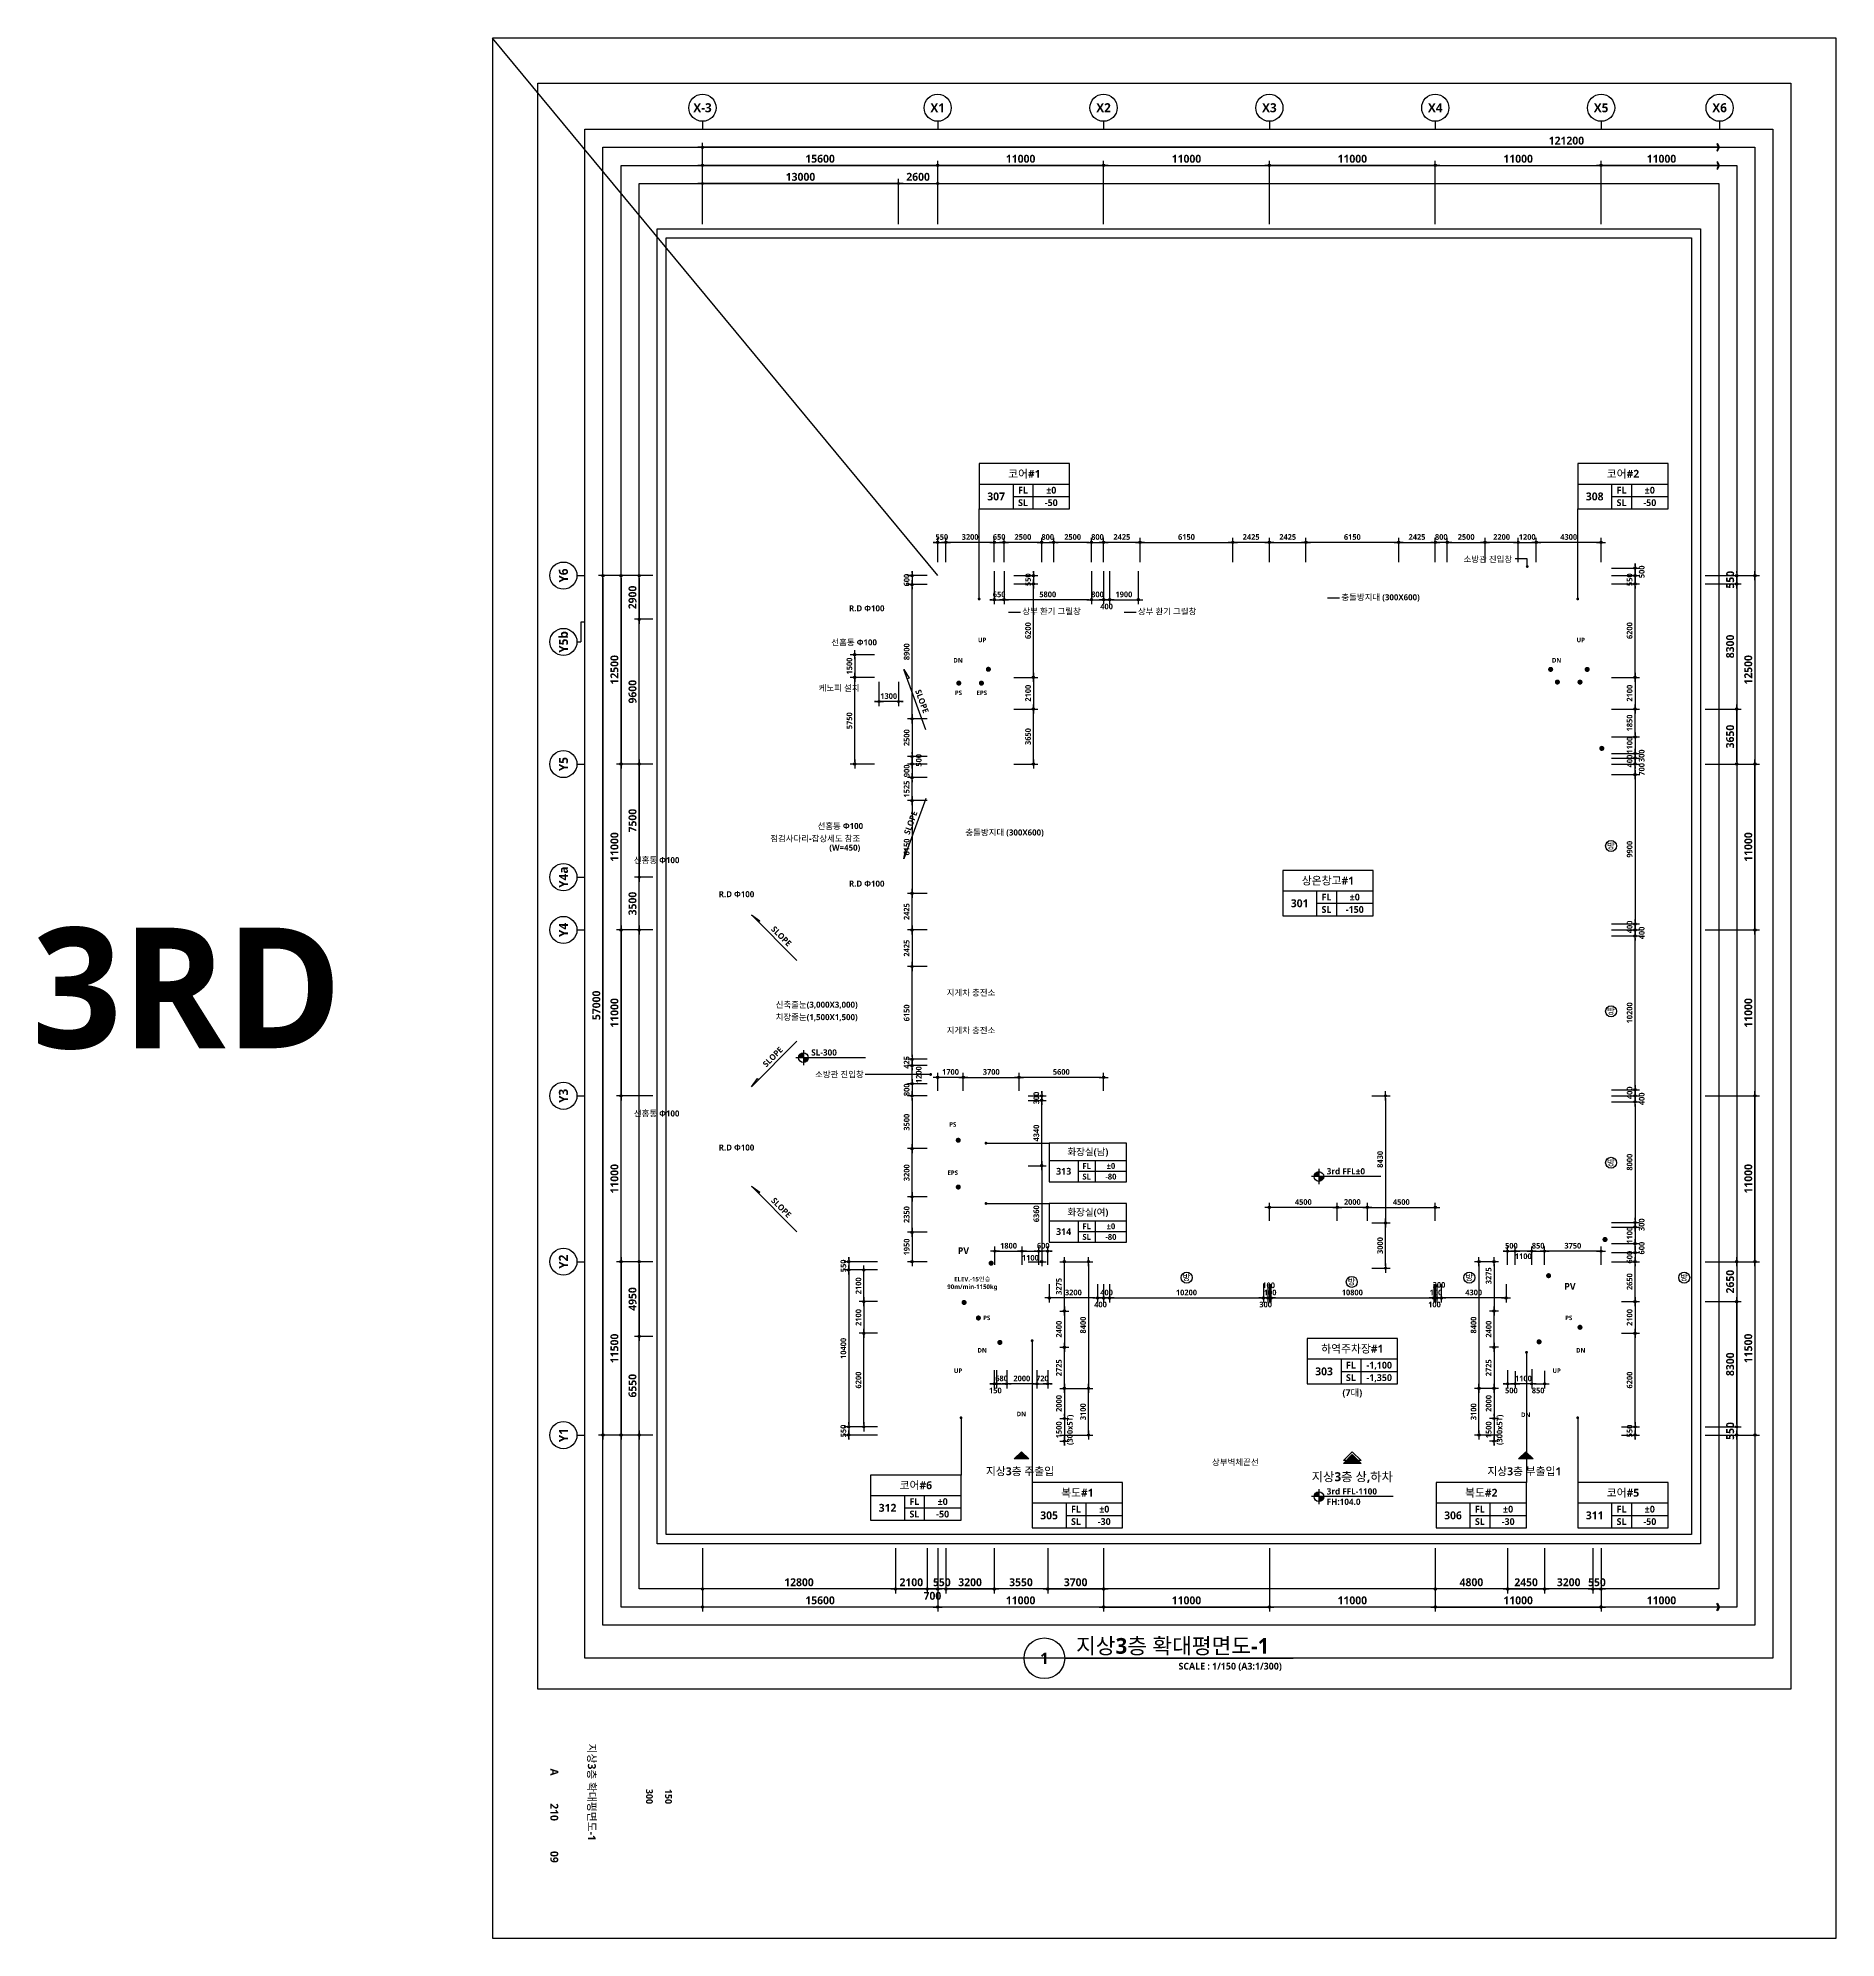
# Model space of a CAD drawing. Header units: millimetres. Extents: x -63924 to 190228206, y 0 to 456875599.
# Drawn here: x -30153 to 89100, y 504000 to 630000 of the extents above; entities that cross this region are included whole.
import ezdxf
from ezdxf.enums import TextEntityAlignment as Align

# ---------------------------------------------------------------- set-up
doc = ezdxf.new("R2010")
doc.units = ezdxf.units.MM
doc.header["$LTSCALE"] = 150
doc.header["$MEASUREMENT"] = 0
doc.header["$PDSIZE"] = -10
doc.layers.get('0').update_dxf_attribs({"linetype": 'CONTINUOUS'})
doc.layers.get('Defpoints').update_dxf_attribs({"color": 153, "linetype": 'CONTINUOUS'})
for name, color, linetype in [('A-ANNO-DIM', 4, 'CONTINUOUS'), ('A-ANNO-ENT', 1, 'CONTINUOUS'), ('A-ANNO-GRA1', 7, 'CONTINUOUS'), ('A-ANNO-LEAD', 4, 'CONTINUOUS'), ('A-ANNO-PONT', 7, 'CONTINUOUS'), ('A-ANNO-SYMB', 7, 'CONTINUOUS'), ('A-ANNO-TEXT1', 7, 'CONTINUOUS'), ('A-ANNO-TEXT2', 3, 'CONTINUOUS'), ('A-ANNO-TITL', 7, 'CONTINUOUS'), ('A-FLOR-MARK-ARCH', 1, 'CONTINUOUS'), ('A-ST-AXIS-BUB', 7, 'CONTINUOUS'), ('A-ST-AXIS-DIM', 7, 'CONTINUOUS'), ('AA-XXXX-TXT1', 2, 'CONTINUOUS')]:
    doc.layers.add(name, color=color, linetype=linetype)
for name, color, linetype, plot in [('Defpoint', 161, 'CONTINUOUS', False), ('G(그리드1)', 185, 'CONTINUOUS', False), ('G(그리드2)', 235, 'CONTINUOUS', False)]:
    doc.layers.add(name, color=color, linetype=linetype, plot=plot)
doc.styles.add('2020음성 1차', font='')
doc.styles.add('SH_나눔', font='')
doc.styles.add('SH_대대리576', font='')
doc.styles.add('SH_진천_나눔', font='')
doc.styles.get('2020음성 1차').set_extended_font_data('NanumGothic', bold=True)
doc.styles.get('SH_나눔').set_extended_font_data('NanumGothic', bold=True)
doc.styles.get('SH_대대리576').set_extended_font_data('NanumGothic', bold=True)
doc.styles.get('SH_진천_나눔').set_extended_font_data('NanumGothic', bold=True)
doc.dimstyles.new('SHP 300', dxfattribs={"dimscale": 150, "dimtxt": 3.5, "dimasz": 1, "dimexe": 2, "dimexo": 2, "dimgap": 1, "dimtad": 1, "dimdec": 0, "dimzin": 0, "dimdsep": 46, "dimtxsty": 'SH_대대리576', "dimblk": 'DIMDOT', "dimcen": 0.09, "dimclrt": 3, "dimadec": 0, "dimazin": 1, "dimtfac": 1, "dimtdec": 0, "dimtix": 1, "dimtmove": 2, "dimatfit": 0, "dimldrblk": 'DIMDOT', "dimfxl": 1, "dimtolj": 1, "dimtzin": 0, "dimarcsym": 0})
doc.dimstyles.new('SHP300내부', dxfattribs={"dimscale": 150, "dimtxt": 2.5, "dimasz": 1, "dimexe": 2, "dimexo": 2, "dimgap": 1, "dimtad": 1, "dimdec": 0, "dimzin": 0, "dimdsep": 46, "dimtxsty": 'SH_대대리576', "dimblk": 'DIMDOT', "dimcen": 0.09, "dimclrd": 256, "dimclre": 256, "dimclrt": 3, "dimadec": 0, "dimazin": 1, "dimtfac": 1, "dimtdec": 0, "dimtix": 1, "dimtmove": 2, "dimatfit": 0, "dimldrblk": 'DIMDOT', "dimfxl": 1, "dimtolj": 1, "dimtzin": 0, "dimlwd": -1, "dimlwe": -1, "dimarcsym": 0})

msp = doc.modelspace()

# ---------------------------------------------------------------- texts
at = {"color": 1, "style": 'SH_대대리576'}
msp.add_text('FH:104.0', height=413, dxfattribs=at).set_placement((55320.3, 532929.3), align=Align.MIDDLE_LEFT)
at = {"layer": 'A-ANNO-TEXT1'}
for s, height, style, p in [('X-3', 600, 'SH_대대리576', (13920, 625375)), ('X1', 600, 'SH_대대리576', (29520, 625375)), ('X2', 600, 'SH_대대리576', (40520, 625375)), ('X3', 600, 'SH_대대리576', (51520, 625375)), ('X4', 600, 'SH_대대리576', (62520, 625375)), ('X5', 600, 'SH_대대리576', (73520, 625375)), ('X6', 600, 'SH_대대리576', (81380, 625375)), ('UP', 300, 'SH_진천_나눔', (32470, 590080)), ('UP', 300, 'SH_진천_나눔', (72170, 590080)), ('DN', 300, 'SH_진천_나눔', (30870, 588730)), ('DN', 300, 'SH_진천_나눔', (70570, 588730)), ('신축줄눈(3,000X3,000)', 400, '2020음성 1차', (21492, 565892.3)), ('치장줄눈(1,500X1,500)', 400, '2020음성 1차', (21492, 565067.6)), ('90m/min-1150kg', 300, 'SH_진천_나눔', (31820, 547190)), ('ELEV.-15인승', 300, 'SH_진천_나눔', (31820, 547690))]:
    msp.add_text(s, height=height, dxfattribs=dict(at, style=style)).set_placement(p, align=Align.MIDDLE_CENTER)
for s, height, rotation, style, p in [('Y6', 600, 90, 'SH_대대리576', (4695, 594350)), ('Y5b', 600, 90, 'SH_대대리576', (4695, 589950)), ('SLOPE', 400, 290, 'SH_진천_나눔', (28481.2, 586013.7)), ('Y5', 600, 90, 'SH_대대리576', (4695, 581850)), ('SLOPE', 400, 70, 'SH_진천_나눔', (27729.5, 577959.9)), ('Y4a', 600, 90, 'SH_대대리576', (4695, 574350)), ('Y4', 600, 90, 'SH_대대리576', (4695, 570850)), ('SLOPE', 400, 315, 'SH_진천_나눔', (19149.9, 570435.8)), ('SLOPE', 400, 45, 'SH_진천_나눔', (18584.2, 562429.9)), ('Y3', 600, 90, 'SH_대대리576', (4695, 559850)), ('SLOPE', 400, 315, 'SH_진천_나눔', (19149.9, 552435.8)), ('Y2', 600, 90, 'SH_대대리576', (4695, 548850)), ('Y1', 600, 90, 'SH_대대리576', (4695, 537350))]:
    msp.add_text(s, height=height, rotation=rotation, dxfattribs=dict(at, style=style)).set_placement(p, align=Align.MIDDLE_CENTER)
at = {"layer": 'A-ANNO-TEXT1', "style": '2020음성 1차'}
for s, p in [('소방관 진입창', (67620, 595434.5)), ('R.D Φ100', (25990.9, 592179.2)), ('선홈통 Φ100', (25490.9, 589920.8)), ('케노피 설치', (24336.6, 586898.6)), ('점검사다리-잡상세도 참조', (24382.2, 576909.7)), ('선홈통 Φ100', (24573.6, 577743.1)), ('(W=450)', (24382.2, 576309.7)), ('선홈통 Φ100', (12390.9, 575479.2)), ('R.D Φ100', (25990.9, 573920.8)), ('지게차 충전소', (33344.5, 566687.6)), ('지게차 충전소', (33344.5, 564187.6)), ('소방관 진입창', (24616.9, 561269.9)), ('선홈통 Φ100', (12390.9, 558679.2))]:
    msp.add_text(s, height=400, dxfattribs=at).set_placement(p, align=Align.MIDDLE_RIGHT)
for s, p in [('상부 환기 그릴창', (35134, 591980.9)), ('상부 환기 그릴창', (42799.4, 591970)), ('충돌방지대 (300X600)', (56293.3, 592913.1)), ('충돌방지대 (300X600)', (31356.1, 577313.3)), ('R.D Φ100', (14999.1, 573220.8)), ('R.D Φ100', (14999.1, 556420.8)), ('상부벽체끝선', (47713.5, 535548.8))]:
    msp.add_text(s, height=400, dxfattribs=at).set_placement(p, align=Align.MIDDLE_LEFT)
at = {"layer": 'A-ANNO-TEXT1', "style": 'SH_진천_나눔'}
for s, height, p in [('PS', 300, (30895, 586576)), ('EPS', 300, (32445, 586575)), ('PS', 300, (30520, 557950)), ('EPS', 300, (30520, 554750)), ('PV', 450, (31224, 549577.6)), ('PV', 450, (71453.9, 547210.4)), ('PS', 300, (32770, 545125)), ('PS', 300, (71370, 545125)), ('DN', 300, (32470, 542970)), ('DN', 300, (72170, 542970)), ('UP', 300, (30870, 541620)), ('UP', 300, (70570, 541620)), ('(7대)', 450, (57020, 540150)), ('DN', 300, (35070, 538750)), ('DN', 300, (68520, 538700)), ('지상3층 주출입 ', 525, (35070, 534966)), ('지상3층 상,하차', 600, (57021.1, 534575.6)), ('지상3층 부출입1 ', 525, (68520, 534966))]:
    msp.add_text(s, height=height, dxfattribs=at).set_placement(p, align=Align.MIDDLE)
at = {"layer": 'A-ANNO-TITL', "style": 'SH_대대리576'}
for s, height, p in [('지상3층 확대평면도-1', 525, (6595.9, 513664.9)), ('A', 525, (4090.6, 515006.2)), ('210', 525, (4090.6, 512349.6)), ('300', 450, (10400.1, 513382.2)), ('150', 450, (11666.7, 513382.2)), ('09', 525, (4090.6, 509376.4))]:
    msp.add_text(s, height=height, rotation=270, dxfattribs=at).set_placement(p, align=Align.MIDDLE)
at = {"layer": 'A-ST-AXIS-DIM', "color": 3, "char_height": 525, "attachment_point": 5, "style": 'SH_대대리576'}
for s, insert in [('\\A1;121200', (71220, 623189.7)), ('\\A1;11000', (77525, 621987.9)), ('\\A1;11000', (77525, 526387.9))]:
    msp.add_mtext(s, dxfattribs=dict(at, insert=insert))
at = {"layer": 'Defpoint', "style": 'SH_대대리576'}
msp.add_text('3RD', height=8000, dxfattribs=at).set_placement((-10000, 567000), align=Align.MIDDLE_RIGHT)

# ---------------------------------------------------------------- blocks, each defined once
blk = doc.blocks.new('*U12')
at = {"layer": 'A-ANNO-TITL'}
blk.add_line((0, 0), (5050, 0), dxfattribs=at)
blk.add_circle((-450, 0), 450, dxfattribs=at)
at = {"layer": 'AA-XXXX-TXT1', "style": 'SH_대대리576'}
blk.add_attdef('DWG.TITLE', (250, 100), '', height=350, dxfattribs=at)
at = {"layer": 'AA-XXXX-TXT1', "color": 7, "style": 'SH_대대리576'}
blk.add_attdef('NO1', text='', height=300, dxfattribs=at).set_placement((-450, 0), align=Align.MIDDLE)
at = {"layer": 'AA-XXXX-TXT1', "style": 'SH_대대리576'}
blk.add_attdef('SCALE', text='', height=150, dxfattribs=at).set_placement((4800, -100), align=Align.TOP_RIGHT)
blk = doc.blocks.new('DIMDOT')
at = {"color": 0}
blk.add_line((-2, 0), (2, 0), dxfattribs=at)
for radius in [0.5, 0.25]:
    blk.add_circle((0, 0), radius, dxfattribs=at)
blk = doc.blocks.new('*D96')
at = {"layer": 'A-ST-AXIS-DIM', "color": 0, "lineweight": -2, "transparency": 16777216}
for p, q in [((10620, 548850), (8220, 548850)), ((8520, 548700), (8520, 537500)), ((10620, 537350), (8220, 537350))]:
    blk.add_line(p, q, dxfattribs=at)
at = {"layer": 'Defpoints', "color": 0, "transparency": 16777216}
for p in [(10920, 548850), (8520, 537350), (10920, 537350)]:
    blk.add_point(p, dxfattribs=at)
at = {"layer": 'A-ST-AXIS-DIM', "color": 0, "linetype": 'ByBlock', "lineweight": -2, "transparency": 16777216, "xscale": 150, "yscale": 150, "zscale": 150}
for p, rotation in [((8520, 548850), 90), ((8520, 537350), 270)]:
    blk.add_blockref('DIMDOT', p, dxfattribs=dict(at, rotation=rotation))
at = {"layer": 'A-ST-AXIS-DIM', "color": 3, "transparency": 16777216, "insert": (8081, 543100), "char_height": 525, "attachment_point": 5, "rotation": 90, "style": 'SH_대대리576'}
blk.add_mtext('\\A1;11500', dxfattribs=at)
blk = doc.blocks.new('*D97')
at = {"layer": 'A-ST-AXIS-DIM', "color": 0, "lineweight": -2, "transparency": 16777216}
for p, q in [((10620, 559850), (8220, 559850)), ((8520, 549000), (8520, 559700)), ((10620, 548850), (8220, 548850))]:
    blk.add_line(p, q, dxfattribs=at)
at = {"layer": 'Defpoints', "color": 0, "transparency": 16777216}
for p in [(8520, 559850), (10920, 559850), (10920, 548850)]:
    blk.add_point(p, dxfattribs=at)
at = {"layer": 'A-ST-AXIS-DIM', "color": 0, "linetype": 'ByBlock', "lineweight": -2, "transparency": 16777216, "xscale": 150, "yscale": 150, "zscale": 150}
for p, rotation in [((8520, 559850), 90), ((8520, 548850), 270)]:
    blk.add_blockref('DIMDOT', p, dxfattribs=dict(at, rotation=rotation))
at = {"layer": 'A-ST-AXIS-DIM', "color": 3, "transparency": 16777216, "insert": (8082, 554350), "char_height": 525, "attachment_point": 5, "rotation": 90, "style": 'SH_대대리576'}
blk.add_mtext('\\A1;11000', dxfattribs=at)
blk = doc.blocks.new('*D98')
at = {"layer": 'A-ST-AXIS-DIM', "color": 0, "lineweight": -2, "transparency": 16777216}
for p, q in [((10620, 570850), (8220, 570850)), ((8520, 570700), (8520, 560000)), ((10620, 559850), (8220, 559850))]:
    blk.add_line(p, q, dxfattribs=at)
at = {"layer": 'Defpoints', "color": 0, "transparency": 16777216}
for p in [(10920, 570850), (8520, 559850), (10920, 559850)]:
    blk.add_point(p, dxfattribs=at)
at = {"layer": 'A-ST-AXIS-DIM', "color": 0, "linetype": 'ByBlock', "lineweight": -2, "transparency": 16777216, "xscale": 150, "yscale": 150, "zscale": 150}
for p, rotation in [((8520, 570850), 90), ((8520, 559850), 270)]:
    blk.add_blockref('DIMDOT', p, dxfattribs=dict(at, rotation=rotation))
at = {"layer": 'A-ST-AXIS-DIM', "color": 3, "transparency": 16777216, "insert": (8082, 565350), "char_height": 525, "attachment_point": 5, "rotation": 90, "style": 'SH_대대리576'}
blk.add_mtext('\\A1;11000', dxfattribs=at)
blk = doc.blocks.new('*D99')
at = {"layer": 'A-ST-AXIS-DIM', "color": 0, "lineweight": -2, "transparency": 16777216}
for p, q in [((10620, 581850), (8220, 581850)), ((8520, 571000), (8520, 581700)), ((10620, 570850), (8220, 570850))]:
    blk.add_line(p, q, dxfattribs=at)
at = {"layer": 'Defpoints', "color": 0, "transparency": 16777216}
for p in [(8520, 581850), (10920, 581850), (10920, 570850)]:
    blk.add_point(p, dxfattribs=at)
at = {"layer": 'A-ST-AXIS-DIM', "color": 0, "linetype": 'ByBlock', "lineweight": -2, "transparency": 16777216, "xscale": 150, "yscale": 150, "zscale": 150}
for p, rotation in [((8520, 581850), 90), ((8520, 570850), 270)]:
    blk.add_blockref('DIMDOT', p, dxfattribs=dict(at, rotation=rotation))
at = {"layer": 'A-ST-AXIS-DIM', "color": 3, "transparency": 16777216, "insert": (8082, 576350), "char_height": 525, "attachment_point": 5, "rotation": 90, "style": 'SH_대대리576'}
blk.add_mtext('\\A1;11000', dxfattribs=at)
blk = doc.blocks.new('*D100')
at = {"layer": 'A-ST-AXIS-DIM', "color": 0, "lineweight": -2, "transparency": 16777216}
for p, q in [((10620, 594350), (8220, 594350)), ((8520, 594200), (8520, 582000)), ((10620, 581850), (8220, 581850))]:
    blk.add_line(p, q, dxfattribs=at)
at = {"layer": 'Defpoints', "color": 0, "transparency": 16777216}
for p in [(10920, 594350), (8520, 581850), (10920, 581850)]:
    blk.add_point(p, dxfattribs=at)
at = {"layer": 'A-ST-AXIS-DIM', "color": 0, "linetype": 'ByBlock', "lineweight": -2, "transparency": 16777216, "xscale": 150, "yscale": 150, "zscale": 150}
for p, rotation in [((8520, 594350), 90), ((8520, 581850), 270)]:
    blk.add_blockref('DIMDOT', p, dxfattribs=dict(at, rotation=rotation))
at = {"layer": 'A-ST-AXIS-DIM', "color": 3, "transparency": 16777216, "insert": (8081, 588100), "char_height": 525, "attachment_point": 5, "rotation": 90, "style": 'SH_대대리576'}
blk.add_mtext('\\A1;12500', dxfattribs=at)
blk = doc.blocks.new('*D101')
at = {"layer": 'A-ST-AXIS-DIM', "color": 0, "lineweight": -2, "transparency": 16777216}
for p, q in [((10620, 594350), (7020, 594350)), ((7320, 594200), (7320, 537500)), ((10620, 537350), (7020, 537350))]:
    blk.add_line(p, q, dxfattribs=at)
at = {"layer": 'Defpoints', "color": 0, "transparency": 16777216}
for p in [(10920, 594350), (7320, 537350), (10920, 537350)]:
    blk.add_point(p, dxfattribs=at)
at = {"layer": 'A-ST-AXIS-DIM', "color": 0, "linetype": 'ByBlock', "lineweight": -2, "transparency": 16777216, "xscale": 150, "yscale": 150, "zscale": 150}
for p, rotation in [((7320, 594350), 90), ((7320, 537350), 270)]:
    blk.add_blockref('DIMDOT', p, dxfattribs=dict(at, rotation=rotation))
at = {"layer": 'A-ST-AXIS-DIM', "color": 3, "transparency": 16777216, "insert": (6881, 565850), "char_height": 525, "attachment_point": 5, "rotation": 90, "style": 'SH_대대리576'}
blk.add_mtext('\\A1;57000', dxfattribs=at)
blk = doc.blocks.new('A-ST-AXIS-BUB-1')
at = {"layer": 'A-ST-AXIS-BUB'}
blk.add_line((0, 350), (0, 0), dxfattribs=at)
blk.add_circle((0, 950), 600, dxfattribs=at)
blk = doc.blocks.new('*D113')
at = {"layer": 'A-ST-AXIS-DIM', "color": 0, "lineweight": -2, "transparency": 16777216}
for p, q in [((13920, 617650), (13920, 621850)), ((29370, 621550), (14070, 621550)), ((29520, 617650), (29520, 621850))]:
    blk.add_line(p, q, dxfattribs=at)
at = {"layer": 'Defpoints', "color": 0, "transparency": 16777216}
for p in [(13920, 621550), (13920, 617350), (29520, 617350)]:
    blk.add_point(p, dxfattribs=at)
at = {"layer": 'A-ST-AXIS-DIM', "color": 0, "linetype": 'ByBlock', "lineweight": -2, "transparency": 16777216, "xscale": 150, "yscale": 150, "zscale": 150, "rotation": 180}
blk.add_blockref('DIMDOT', (13920, 621550), dxfattribs=at)
at = {"layer": 'A-ST-AXIS-DIM', "color": 0, "linetype": 'ByBlock', "lineweight": -2, "transparency": 16777216, "xscale": 150, "yscale": 150, "zscale": 150}
blk.add_blockref('DIMDOT', (29520, 621550), dxfattribs=at)
at = {"layer": 'A-ST-AXIS-DIM', "color": 3, "transparency": 16777216, "insert": (21720, 621990), "char_height": 525, "attachment_point": 5, "style": 'SH_대대리576'}
blk.add_mtext('\\A1;15600', dxfattribs=at)
blk = doc.blocks.new('*D114')
at = {"layer": 'A-ST-AXIS-DIM', "color": 0, "lineweight": -2, "transparency": 16777216}
for p, q in [((29520, 617650), (29520, 621850)), ((40370, 621550), (29670, 621550)), ((40520, 617650), (40520, 621850))]:
    blk.add_line(p, q, dxfattribs=at)
at = {"layer": 'Defpoints', "color": 0, "transparency": 16777216}
for p in [(29520, 621550), (29520, 617350), (40520, 617350)]:
    blk.add_point(p, dxfattribs=at)
at = {"layer": 'A-ST-AXIS-DIM', "color": 0, "linetype": 'ByBlock', "lineweight": -2, "transparency": 16777216, "xscale": 150, "yscale": 150, "zscale": 150, "rotation": 180}
blk.add_blockref('DIMDOT', (29520, 621550), dxfattribs=at)
at = {"layer": 'A-ST-AXIS-DIM', "color": 0, "linetype": 'ByBlock', "lineweight": -2, "transparency": 16777216, "xscale": 150, "yscale": 150, "zscale": 150}
blk.add_blockref('DIMDOT', (40520, 621550), dxfattribs=at)
at = {"layer": 'A-ST-AXIS-DIM', "color": 3, "transparency": 16777216, "insert": (35020, 621988), "char_height": 525, "attachment_point": 5, "style": 'SH_대대리576'}
blk.add_mtext('\\A1;11000', dxfattribs=at)
blk = doc.blocks.new('*D115')
at = {"layer": 'A-ST-AXIS-DIM', "color": 0, "lineweight": -2, "transparency": 16777216}
for p, q in [((40520, 617650), (40520, 621850)), ((40670, 621550), (51370, 621550)), ((51520, 617650), (51520, 621850))]:
    blk.add_line(p, q, dxfattribs=at)
at = {"layer": 'Defpoints', "color": 0, "transparency": 16777216}
for p in [(51520, 621550), (40520, 617350), (51520, 617350)]:
    blk.add_point(p, dxfattribs=at)
at = {"layer": 'A-ST-AXIS-DIM', "color": 0, "linetype": 'ByBlock', "lineweight": -2, "transparency": 16777216, "xscale": 150, "yscale": 150, "zscale": 150, "rotation": 180}
blk.add_blockref('DIMDOT', (40520, 621550), dxfattribs=at)
at = {"layer": 'A-ST-AXIS-DIM', "color": 0, "linetype": 'ByBlock', "lineweight": -2, "transparency": 16777216, "xscale": 150, "yscale": 150, "zscale": 150}
blk.add_blockref('DIMDOT', (51520, 621550), dxfattribs=at)
at = {"layer": 'A-ST-AXIS-DIM', "color": 3, "transparency": 16777216, "insert": (46020, 621988), "char_height": 525, "attachment_point": 5, "style": 'SH_대대리576'}
blk.add_mtext('\\A1;11000', dxfattribs=at)
blk = doc.blocks.new('*D116')
at = {"layer": 'A-ST-AXIS-DIM', "color": 0, "lineweight": -2, "transparency": 16777216}
for p, q in [((51520, 617650), (51520, 621850)), ((62370, 621550), (51670, 621550)), ((62520, 617650), (62520, 621850))]:
    blk.add_line(p, q, dxfattribs=at)
at = {"layer": 'Defpoints', "color": 0, "transparency": 16777216}
for p in [(51520, 621550), (51520, 617350), (62520, 617350)]:
    blk.add_point(p, dxfattribs=at)
at = {"layer": 'A-ST-AXIS-DIM', "color": 0, "linetype": 'ByBlock', "lineweight": -2, "transparency": 16777216, "xscale": 150, "yscale": 150, "zscale": 150, "rotation": 180}
blk.add_blockref('DIMDOT', (51520, 621550), dxfattribs=at)
at = {"layer": 'A-ST-AXIS-DIM', "color": 0, "linetype": 'ByBlock', "lineweight": -2, "transparency": 16777216, "xscale": 150, "yscale": 150, "zscale": 150}
blk.add_blockref('DIMDOT', (62520, 621550), dxfattribs=at)
at = {"layer": 'A-ST-AXIS-DIM', "color": 3, "transparency": 16777216, "insert": (57020, 621988), "char_height": 525, "attachment_point": 5, "style": 'SH_대대리576'}
blk.add_mtext('\\A1;11000', dxfattribs=at)
blk = doc.blocks.new('*D117')
at = {"layer": 'A-ST-AXIS-DIM', "color": 0, "lineweight": -2, "transparency": 16777216}
for p, q in [((62520, 617650), (62520, 621850)), ((62670, 621550), (73370, 621550)), ((73520, 617650), (73520, 621850))]:
    blk.add_line(p, q, dxfattribs=at)
at = {"layer": 'Defpoints', "color": 0, "transparency": 16777216}
for p in [(73520, 621550), (62520, 617350), (73520, 617350)]:
    blk.add_point(p, dxfattribs=at)
at = {"layer": 'A-ST-AXIS-DIM', "color": 0, "linetype": 'ByBlock', "lineweight": -2, "transparency": 16777216, "xscale": 150, "yscale": 150, "zscale": 150, "rotation": 180}
blk.add_blockref('DIMDOT', (62520, 621550), dxfattribs=at)
at = {"layer": 'A-ST-AXIS-DIM', "color": 0, "linetype": 'ByBlock', "lineweight": -2, "transparency": 16777216, "xscale": 150, "yscale": 150, "zscale": 150}
blk.add_blockref('DIMDOT', (73520, 621550), dxfattribs=at)
at = {"layer": 'A-ST-AXIS-DIM', "color": 3, "transparency": 16777216, "insert": (68020, 621988), "char_height": 525, "attachment_point": 5, "style": 'SH_대대리576'}
blk.add_mtext('\\A1;11000', dxfattribs=at)
blk = doc.blocks.new('G$C1D72D447')
at = {"layer": 'A-ST-AXIS-BUB'}
blk.add_line((1800, 1050, -103000), (1800, 525, -103000), dxfattribs=at)
at = {"layer": 'A-ST-AXIS-BUB', "elevation": -103000}
blk.add_lwpolyline([(4400, 0), (4400, 525), (1800, 525)], dxfattribs=at)
at = {"layer": 'A-ST-AXIS-BUB'}
blk.add_circle((1800, 2850, -103000), 1800, dxfattribs=at)
blk = doc.blocks.new('*D223')
at = {"layer": 'A-ANNO-DIM', "transparency": 16777216}
for p, q in [((40520, 547350), (40520, 546150)), ((40920, 547350), (40920, 546150)), ((40370, 546450), (40220, 546450)), ((40920, 546450), (40520, 546450)), ((41070, 546450), (41220, 546450))]:
    blk.add_line(p, q, dxfattribs=at)
at = {"layer": 'Defpoints', "color": 0, "transparency": 16777216}
for p in [(40520, 547650), (40920, 547650), (40520, 546450)]:
    blk.add_point(p, dxfattribs=at)
at = {"layer": 'A-ANNO-DIM', "linetype": 'ByBlock', "transparency": 16777216, "xscale": 150, "yscale": 150, "zscale": 150}
blk.add_blockref('DIMDOT', (40520, 546450), dxfattribs=at)
at = {"layer": 'A-ANNO-DIM', "linetype": 'ByBlock', "transparency": 16777216, "xscale": 150, "yscale": 150, "zscale": 150, "rotation": 180}
blk.add_blockref('DIMDOT', (40920, 546450), dxfattribs=at)
at = {"layer": 'A-ANNO-DIM', "color": 3, "transparency": 16777216, "insert": (40720, 546806), "char_height": 375, "attachment_point": 5, "style": 'SH_대대리576'}
blk.add_mtext('\\A1;400', dxfattribs=at)
blk = doc.blocks.new('*D224')
at = {"layer": 'A-ANNO-DIM', "transparency": 16777216}
for p, q in [((56020, 551550), (56020, 552750)), ((57870, 552450), (56170, 552450)), ((58020, 551550), (58020, 552750))]:
    blk.add_line(p, q, dxfattribs=at)
at = {"layer": 'Defpoints', "color": 0, "transparency": 16777216}
for p in [(56020, 552450), (56020, 551250), (58020, 551250)]:
    blk.add_point(p, dxfattribs=at)
at = {"layer": 'A-ANNO-DIM', "linetype": 'ByBlock', "transparency": 16777216, "xscale": 150, "yscale": 150, "zscale": 150, "rotation": 180}
blk.add_blockref('DIMDOT', (56020, 552450), dxfattribs=at)
at = {"layer": 'A-ANNO-DIM', "linetype": 'ByBlock', "transparency": 16777216, "xscale": 150, "yscale": 150, "zscale": 150}
blk.add_blockref('DIMDOT', (58020, 552450), dxfattribs=at)
at = {"layer": 'A-ANNO-DIM', "color": 3, "transparency": 16777216, "insert": (57020, 552806), "char_height": 375, "attachment_point": 5, "style": 'SH_대대리576'}
blk.add_mtext('\\A1;2000', dxfattribs=at)
blk = doc.blocks.new('*D225')
at = {"layer": 'A-ANNO-DIM', "transparency": 16777216}
for p, q in [((58020, 551550), (58020, 552750)), ((58170, 552450), (62370, 552450)), ((62520, 551550), (62520, 552750))]:
    blk.add_line(p, q, dxfattribs=at)
at = {"layer": 'Defpoints', "color": 0, "transparency": 16777216}
for p in [(62520, 552450), (58020, 551250), (62520, 551250)]:
    blk.add_point(p, dxfattribs=at)
at = {"layer": 'A-ANNO-DIM', "linetype": 'ByBlock', "transparency": 16777216, "xscale": 150, "yscale": 150, "zscale": 150, "rotation": 180}
blk.add_blockref('DIMDOT', (58020, 552450), dxfattribs=at)
at = {"layer": 'A-ANNO-DIM', "linetype": 'ByBlock', "transparency": 16777216, "xscale": 150, "yscale": 150, "zscale": 150}
blk.add_blockref('DIMDOT', (62520, 552450), dxfattribs=at)
at = {"layer": 'A-ANNO-DIM', "color": 3, "transparency": 16777216, "insert": (60270, 552806), "char_height": 375, "attachment_point": 5, "style": 'SH_대대리576'}
blk.add_mtext('\\A1;4500', dxfattribs=at)
blk = doc.blocks.new('*D226')
at = {"layer": 'A-ANNO-DIM', "transparency": 16777216}
for p, q in [((51520, 551550), (51520, 552750)), ((55870, 552450), (51670, 552450)), ((56020, 551550), (56020, 552750))]:
    blk.add_line(p, q, dxfattribs=at)
at = {"layer": 'Defpoints', "color": 0, "transparency": 16777216}
for p in [(51520, 552450), (51520, 551250), (56020, 551250)]:
    blk.add_point(p, dxfattribs=at)
at = {"layer": 'A-ANNO-DIM', "linetype": 'ByBlock', "transparency": 16777216, "xscale": 150, "yscale": 150, "zscale": 150, "rotation": 180}
blk.add_blockref('DIMDOT', (51520, 552450), dxfattribs=at)
at = {"layer": 'A-ANNO-DIM', "linetype": 'ByBlock', "transparency": 16777216, "xscale": 150, "yscale": 150, "zscale": 150}
blk.add_blockref('DIMDOT', (56020, 552450), dxfattribs=at)
at = {"layer": 'A-ANNO-DIM', "color": 3, "transparency": 16777216, "insert": (53770, 552806), "char_height": 375, "attachment_point": 5, "style": 'SH_대대리576'}
blk.add_mtext('\\A1;4500', dxfattribs=at)
blk = doc.blocks.new('*D227')
at = {"layer": 'A-ANNO-DIM', "transparency": 16777216}
for p, q in [((58320, 551420), (59520, 551420)), ((59220, 548570), (59220, 551270)), ((58320, 548420), (59520, 548420))]:
    blk.add_line(p, q, dxfattribs=at)
at = {"layer": 'Defpoints', "color": 0, "transparency": 16777216}
for p in [(58020, 551420), (59220, 551420), (58020, 548420)]:
    blk.add_point(p, dxfattribs=at)
at = {"layer": 'A-ANNO-DIM', "linetype": 'ByBlock', "transparency": 16777216, "xscale": 150, "yscale": 150, "zscale": 150}
for p, rotation in [((59220, 551420), 90), ((59220, 548420), 270)]:
    blk.add_blockref('DIMDOT', p, dxfattribs=dict(at, rotation=rotation))
at = {"layer": 'A-ANNO-DIM', "color": 3, "transparency": 16777216, "insert": (58863, 549920), "char_height": 375, "attachment_point": 5, "rotation": 90, "style": 'SH_대대리576'}
blk.add_mtext('\\A1;3000', dxfattribs=at)
blk = doc.blocks.new('*D228')
at = {"layer": 'A-ANNO-DIM', "transparency": 16777216}
for p, q in [((58020, 551550), (58020, 552750)), ((58170, 552450), (62370, 552450)), ((62520, 551550), (62520, 552750))]:
    blk.add_line(p, q, dxfattribs=at)
at = {"layer": 'Defpoints', "color": 0, "transparency": 16777216}
for p in [(62520, 552450), (58020, 551250), (62520, 551250)]:
    blk.add_point(p, dxfattribs=at)
at = {"layer": 'A-ANNO-DIM', "linetype": 'ByBlock', "transparency": 16777216, "xscale": 150, "yscale": 150, "zscale": 150, "rotation": 180}
blk.add_blockref('DIMDOT', (58020, 552450), dxfattribs=at)
at = {"layer": 'A-ANNO-DIM', "linetype": 'ByBlock', "transparency": 16777216, "xscale": 150, "yscale": 150, "zscale": 150}
blk.add_blockref('DIMDOT', (62520, 552450), dxfattribs=at)
at = {"layer": 'A-ANNO-DIM', "color": 3, "transparency": 16777216, "insert": (60270, 552806), "char_height": 375, "attachment_point": 5, "style": 'SH_대대리576'}
blk.add_mtext('\\A1;4500', dxfattribs=at)
blk = doc.blocks.new('*D229')
at = {"layer": 'A-ANNO-DIM', "transparency": 16777216}
for p, q in [((58320, 559850), (59520, 559850)), ((59220, 559700), (59220, 551570)), ((58320, 551420), (59520, 551420))]:
    blk.add_line(p, q, dxfattribs=at)
at = {"layer": 'Defpoints', "color": 0, "transparency": 16777216}
for p in [(58020, 559850), (58020, 551420), (59220, 551420)]:
    blk.add_point(p, dxfattribs=at)
at = {"layer": 'A-ANNO-DIM', "linetype": 'ByBlock', "transparency": 16777216, "xscale": 150, "yscale": 150, "zscale": 150}
for p, rotation in [((59220, 559850), 90), ((59220, 551420), 270)]:
    blk.add_blockref('DIMDOT', p, dxfattribs=dict(at, rotation=rotation))
at = {"layer": 'A-ANNO-DIM', "color": 3, "transparency": 16777216, "insert": (58863, 555635), "char_height": 375, "attachment_point": 5, "rotation": 90, "style": 'SH_대대리576'}
blk.add_mtext('\\A1;8430', dxfattribs=at)
blk = doc.blocks.new('*D249')
at = {"layer": 'A-ST-AXIS-DIM', "color": 0, "lineweight": -2, "transparency": 16777216}
for p, q in [((26920, 617650), (26920, 620650)), ((27070, 620350), (29370, 620350)), ((29520, 617650), (29520, 620650))]:
    blk.add_line(p, q, dxfattribs=at)
at = {"layer": 'Defpoints', "color": 0, "transparency": 16777216}
for p in [(29520, 620350), (26920, 617350), (29520, 617350)]:
    blk.add_point(p, dxfattribs=at)
at = {"layer": 'A-ST-AXIS-DIM', "color": 0, "linetype": 'ByBlock', "lineweight": -2, "transparency": 16777216, "xscale": 150, "yscale": 150, "zscale": 150, "rotation": 180}
blk.add_blockref('DIMDOT', (26920, 620350), dxfattribs=at)
at = {"layer": 'A-ST-AXIS-DIM', "color": 0, "linetype": 'ByBlock', "lineweight": -2, "transparency": 16777216, "xscale": 150, "yscale": 150, "zscale": 150}
blk.add_blockref('DIMDOT', (29520, 620350), dxfattribs=at)
at = {"layer": 'A-ST-AXIS-DIM', "color": 3, "transparency": 16777216, "insert": (28220, 620790), "char_height": 525, "attachment_point": 5, "style": 'SH_대대리576'}
blk.add_mtext('\\A1;2600', dxfattribs=at)
blk = doc.blocks.new('*D250')
at = {"layer": 'A-ST-AXIS-DIM', "color": 0, "lineweight": -2, "transparency": 16777216}
for p, q in [((13920, 617650), (13920, 620650)), ((26770, 620350), (14070, 620350)), ((26920, 617650), (26920, 620650))]:
    blk.add_line(p, q, dxfattribs=at)
at = {"layer": 'Defpoints', "color": 0, "transparency": 16777216}
for p in [(13920, 620350), (13920, 617350), (26920, 617350)]:
    blk.add_point(p, dxfattribs=at)
at = {"layer": 'A-ST-AXIS-DIM', "color": 0, "linetype": 'ByBlock', "lineweight": -2, "transparency": 16777216, "xscale": 150, "yscale": 150, "zscale": 150, "rotation": 180}
blk.add_blockref('DIMDOT', (13920, 620350), dxfattribs=at)
at = {"layer": 'A-ST-AXIS-DIM', "color": 0, "linetype": 'ByBlock', "lineweight": -2, "transparency": 16777216, "xscale": 150, "yscale": 150, "zscale": 150}
blk.add_blockref('DIMDOT', (26920, 620350), dxfattribs=at)
at = {"layer": 'A-ST-AXIS-DIM', "color": 3, "transparency": 16777216, "insert": (20420, 620790), "char_height": 525, "attachment_point": 5, "style": 'SH_대대리576'}
blk.add_mtext('\\A1;13000', dxfattribs=at)
blk = doc.blocks.new('*D1236')
at = {"layer": 'A-ST-AXIS-DIM', "color": 0, "lineweight": -2, "transparency": 16777216}
for p, q in [((10620, 548850), (9420, 548850)), ((9720, 548700), (9720, 544050)), ((10620, 543900), (9420, 543900))]:
    blk.add_line(p, q, dxfattribs=at)
at = {"layer": 'Defpoints', "color": 0, "transparency": 16777216}
for p in [(10920, 548850), (9720, 543900), (10920, 543900)]:
    blk.add_point(p, dxfattribs=at)
at = {"layer": 'A-ST-AXIS-DIM', "color": 0, "linetype": 'ByBlock', "lineweight": -2, "transparency": 16777216, "xscale": 150, "yscale": 150, "zscale": 150}
for p, rotation in [((9720, 548850), 90), ((9720, 543900), 270)]:
    blk.add_blockref('DIMDOT', p, dxfattribs=dict(at, rotation=rotation))
at = {"layer": 'A-ST-AXIS-DIM', "color": 3, "transparency": 16777216, "insert": (9280, 546375), "char_height": 525, "attachment_point": 5, "rotation": 90, "style": 'SH_대대리576'}
blk.add_mtext('\\A1;4950', dxfattribs=at)
blk = doc.blocks.new('*D1237')
at = {"layer": 'A-ST-AXIS-DIM', "color": 0, "lineweight": -2, "transparency": 16777216}
for p, q in [((10620, 543900), (9420, 543900)), ((9720, 537500), (9720, 543750)), ((10620, 537350), (9420, 537350))]:
    blk.add_line(p, q, dxfattribs=at)
at = {"layer": 'Defpoints', "color": 0, "transparency": 16777216}
for p in [(9720, 543900), (10920, 543900), (10920, 537350)]:
    blk.add_point(p, dxfattribs=at)
at = {"layer": 'A-ST-AXIS-DIM', "color": 0, "linetype": 'ByBlock', "lineweight": -2, "transparency": 16777216, "xscale": 150, "yscale": 150, "zscale": 150}
for p, rotation in [((9720, 543900), 90), ((9720, 537350), 270)]:
    blk.add_blockref('DIMDOT', p, dxfattribs=dict(at, rotation=rotation))
at = {"layer": 'A-ST-AXIS-DIM', "color": 3, "transparency": 16777216, "insert": (9280, 540625), "char_height": 525, "attachment_point": 5, "rotation": 90, "style": 'SH_대대리576'}
blk.add_mtext('\\A1;6550', dxfattribs=at)
blk = doc.blocks.new('*D1238')
at = {"layer": 'A-ST-AXIS-DIM', "color": 0, "lineweight": -2, "transparency": 16777216}
for p, q in [((10620, 574350), (9420, 574350)), ((9720, 571000), (9720, 574200)), ((10620, 570850), (9420, 570850))]:
    blk.add_line(p, q, dxfattribs=at)
at = {"layer": 'Defpoints', "color": 0, "transparency": 16777216}
for p in [(9720, 574350), (10920, 574350), (10920, 570850)]:
    blk.add_point(p, dxfattribs=at)
at = {"layer": 'A-ST-AXIS-DIM', "color": 0, "linetype": 'ByBlock', "lineweight": -2, "transparency": 16777216, "xscale": 150, "yscale": 150, "zscale": 150}
for p, rotation in [((9720, 574350), 90), ((9720, 570850), 270)]:
    blk.add_blockref('DIMDOT', p, dxfattribs=dict(at, rotation=rotation))
at = {"layer": 'A-ST-AXIS-DIM', "color": 3, "transparency": 16777216, "insert": (9280, 572600), "char_height": 525, "attachment_point": 5, "rotation": 90, "style": 'SH_대대리576'}
blk.add_mtext('\\A1;3500', dxfattribs=at)
blk = doc.blocks.new('*D1239')
at = {"layer": 'A-ST-AXIS-DIM', "color": 0, "lineweight": -2, "transparency": 16777216}
for p, q in [((10620, 581850), (9420, 581850)), ((9720, 581700), (9720, 574500)), ((10620, 574350), (9420, 574350))]:
    blk.add_line(p, q, dxfattribs=at)
at = {"layer": 'Defpoints', "color": 0, "transparency": 16777216}
for p in [(10920, 581850), (9720, 574350), (10920, 574350)]:
    blk.add_point(p, dxfattribs=at)
at = {"layer": 'A-ST-AXIS-DIM', "color": 0, "linetype": 'ByBlock', "lineweight": -2, "transparency": 16777216, "xscale": 150, "yscale": 150, "zscale": 150}
for p, rotation in [((9720, 581850), 90), ((9720, 574350), 270)]:
    blk.add_blockref('DIMDOT', p, dxfattribs=dict(at, rotation=rotation))
at = {"layer": 'A-ST-AXIS-DIM', "color": 3, "transparency": 16777216, "insert": (9281, 578100), "char_height": 525, "attachment_point": 5, "rotation": 90, "style": 'SH_대대리576'}
blk.add_mtext('\\A1;7500', dxfattribs=at)
blk = doc.blocks.new('*D1240')
at = {"layer": 'A-ST-AXIS-DIM', "color": 0, "lineweight": -2, "transparency": 16777216}
for p, q in [((10620, 591450), (9420, 591450)), ((9720, 582000), (9720, 591300)), ((10620, 581850), (9420, 581850))]:
    blk.add_line(p, q, dxfattribs=at)
at = {"layer": 'Defpoints', "color": 0, "transparency": 16777216}
for p in [(9720, 591450), (10920, 591450), (10920, 581850)]:
    blk.add_point(p, dxfattribs=at)
at = {"layer": 'A-ST-AXIS-DIM', "color": 0, "linetype": 'ByBlock', "lineweight": -2, "transparency": 16777216, "xscale": 150, "yscale": 150, "zscale": 150}
for p, rotation in [((9720, 591450), 90), ((9720, 581850), 270)]:
    blk.add_blockref('DIMDOT', p, dxfattribs=dict(at, rotation=rotation))
at = {"layer": 'A-ST-AXIS-DIM', "color": 3, "transparency": 16777216, "insert": (9280, 586650), "char_height": 525, "attachment_point": 5, "rotation": 90, "style": 'SH_대대리576'}
blk.add_mtext('\\A1;9600', dxfattribs=at)
blk = doc.blocks.new('*D1241')
at = {"layer": 'A-ST-AXIS-DIM', "color": 0, "lineweight": -2, "transparency": 16777216}
for p, q in [((10620, 594350), (9420, 594350)), ((9720, 594200), (9720, 591600)), ((10620, 591450), (9420, 591450))]:
    blk.add_line(p, q, dxfattribs=at)
at = {"layer": 'Defpoints', "color": 0, "transparency": 16777216}
for p in [(10920, 594350), (9720, 591450), (10920, 591450)]:
    blk.add_point(p, dxfattribs=at)
at = {"layer": 'A-ST-AXIS-DIM', "color": 0, "linetype": 'ByBlock', "lineweight": -2, "transparency": 16777216, "xscale": 150, "yscale": 150, "zscale": 150}
for p, rotation in [((9720, 594350), 90), ((9720, 591450), 270)]:
    blk.add_blockref('DIMDOT', p, dxfattribs=dict(at, rotation=rotation))
at = {"layer": 'A-ST-AXIS-DIM', "color": 3, "transparency": 16777216, "insert": (9280, 592900), "char_height": 525, "attachment_point": 5, "rotation": 90, "style": 'SH_대대리576'}
blk.add_mtext('\\A1;2900', dxfattribs=at)
blk = doc.blocks.new('*D1289')
at = {"layer": 'A-ANNO-DIM', "transparency": 16777216}
for p, q in [((29370, 596550), (29220, 596550)), ((29520, 595250), (29520, 596850)), ((29520, 596550), (30070, 596550)), ((30070, 595250), (30070, 596850)), ((30220, 596550), (30370, 596550))]:
    blk.add_line(p, q, dxfattribs=at)
at = {"layer": 'Defpoints', "color": 0, "transparency": 16777216}
for p in [(30070, 596550), (29520, 594950), (30070, 594950)]:
    blk.add_point(p, dxfattribs=at)
at = {"layer": 'A-ANNO-DIM', "linetype": 'ByBlock', "transparency": 16777216, "xscale": 150, "yscale": 150, "zscale": 150}
blk.add_blockref('DIMDOT', (29520, 596550), dxfattribs=at)
at = {"layer": 'A-ANNO-DIM', "linetype": 'ByBlock', "transparency": 16777216, "xscale": 150, "yscale": 150, "zscale": 150, "rotation": 180}
blk.add_blockref('DIMDOT', (30070, 596550), dxfattribs=at)
at = {"layer": 'A-ANNO-DIM', "color": 3, "transparency": 16777216, "insert": (29795, 596906), "char_height": 375, "attachment_point": 5, "style": 'SH_대대리576'}
blk.add_mtext('\\A1;550', dxfattribs=at)
blk = doc.blocks.new('*D1290')
at = {"layer": 'A-ANNO-DIM', "transparency": 16777216}
for p, q in [((30070, 595250), (30070, 596850)), ((33120, 596550), (30220, 596550)), ((33270, 595250), (33270, 596850))]:
    blk.add_line(p, q, dxfattribs=at)
at = {"layer": 'Defpoints', "color": 0, "transparency": 16777216}
for p in [(30070, 596550), (30070, 594950), (33270, 594950)]:
    blk.add_point(p, dxfattribs=at)
at = {"layer": 'A-ANNO-DIM', "linetype": 'ByBlock', "transparency": 16777216, "xscale": 150, "yscale": 150, "zscale": 150, "rotation": 180}
blk.add_blockref('DIMDOT', (30070, 596550), dxfattribs=at)
at = {"layer": 'A-ANNO-DIM', "linetype": 'ByBlock', "transparency": 16777216, "xscale": 150, "yscale": 150, "zscale": 150}
blk.add_blockref('DIMDOT', (33270, 596550), dxfattribs=at)
at = {"layer": 'A-ANNO-DIM', "color": 3, "transparency": 16777216, "insert": (31670, 596907), "char_height": 375, "attachment_point": 5, "style": 'SH_대대리576'}
blk.add_mtext('\\A1;3200', dxfattribs=at)
blk = doc.blocks.new('*D1291')
at = {"layer": 'A-ANNO-DIM', "transparency": 16777216}
for p, q in [((33120, 596550), (32970, 596550)), ((33270, 595250), (33270, 596850)), ((33270, 596550), (33920, 596550)), ((33920, 595250), (33920, 596850)), ((34070, 596550), (34220, 596550))]:
    blk.add_line(p, q, dxfattribs=at)
at = {"layer": 'Defpoints', "color": 0, "transparency": 16777216}
for p in [(33920, 596550), (33270, 594950), (33920, 594950)]:
    blk.add_point(p, dxfattribs=at)
at = {"layer": 'A-ANNO-DIM', "linetype": 'ByBlock', "transparency": 16777216, "xscale": 150, "yscale": 150, "zscale": 150}
blk.add_blockref('DIMDOT', (33270, 596550), dxfattribs=at)
at = {"layer": 'A-ANNO-DIM', "linetype": 'ByBlock', "transparency": 16777216, "xscale": 150, "yscale": 150, "zscale": 150, "rotation": 180}
blk.add_blockref('DIMDOT', (33920, 596550), dxfattribs=at)
at = {"layer": 'A-ANNO-DIM', "color": 3, "transparency": 16777216, "insert": (33595, 596907), "char_height": 375, "attachment_point": 5, "style": 'SH_대대리576'}
blk.add_mtext('\\A1;650', dxfattribs=at)
blk = doc.blocks.new('*D1310')
at = {"layer": 'A-ANNO-DIM', "transparency": 16777216}
for p, q in [((34570, 585500), (36170, 585500)), ((35870, 582000), (35870, 585350)), ((34570, 581850), (36170, 581850))]:
    blk.add_line(p, q, dxfattribs=at)
at = {"layer": 'Defpoints', "color": 0, "transparency": 16777216}
for p in [(34270, 585500), (35870, 585500), (34270, 581850)]:
    blk.add_point(p, dxfattribs=at)
at = {"layer": 'A-ANNO-DIM', "linetype": 'ByBlock', "transparency": 16777216, "xscale": 150, "yscale": 150, "zscale": 150}
for p, rotation in [((35870, 585500), 90), ((35870, 581850), 270)]:
    blk.add_blockref('DIMDOT', p, dxfattribs=dict(at, rotation=rotation))
at = {"layer": 'A-ANNO-DIM', "color": 3, "transparency": 16777216, "insert": (35513, 583675), "char_height": 375, "attachment_point": 5, "rotation": 90, "style": 'SH_대대리576'}
blk.add_mtext('\\A1;3650', dxfattribs=at)
blk = doc.blocks.new('*D1311')
at = {"layer": 'A-ANNO-DIM', "transparency": 16777216}
for p, q in [((34570, 587600), (36170, 587600)), ((35870, 587450), (35870, 585650)), ((34570, 585500), (36170, 585500))]:
    blk.add_line(p, q, dxfattribs=at)
at = {"layer": 'Defpoints', "color": 0, "transparency": 16777216}
for p in [(34270, 587600), (34270, 585500), (35870, 585500)]:
    blk.add_point(p, dxfattribs=at)
at = {"layer": 'A-ANNO-DIM', "linetype": 'ByBlock', "transparency": 16777216, "xscale": 150, "yscale": 150, "zscale": 150}
for p, rotation in [((35870, 587600), 90), ((35870, 585500), 270)]:
    blk.add_blockref('DIMDOT', p, dxfattribs=dict(at, rotation=rotation))
at = {"layer": 'A-ANNO-DIM', "color": 3, "transparency": 16777216, "insert": (35514, 586550), "char_height": 375, "attachment_point": 5, "rotation": 90, "style": 'SH_대대리576'}
blk.add_mtext('\\A1;2100', dxfattribs=at)
blk = doc.blocks.new('*D1312')
at = {"layer": 'A-ANNO-DIM', "transparency": 16777216}
for p, q in [((34570, 593800), (36170, 593800)), ((35870, 587750), (35870, 593650)), ((34570, 587600), (36170, 587600))]:
    blk.add_line(p, q, dxfattribs=at)
at = {"layer": 'Defpoints', "color": 0, "transparency": 16777216}
for p in [(34270, 593800), (35870, 593800), (34270, 587600)]:
    blk.add_point(p, dxfattribs=at)
at = {"layer": 'A-ANNO-DIM', "linetype": 'ByBlock', "transparency": 16777216, "xscale": 150, "yscale": 150, "zscale": 150}
for p, rotation in [((35870, 593800), 90.00000000000007), ((35870, 587600), 270.0000000000001)]:
    blk.add_blockref('DIMDOT', p, dxfattribs=dict(at, rotation=rotation))
at = {"layer": 'A-ANNO-DIM', "color": 3, "transparency": 16777216, "insert": (35513, 590700), "char_height": 375, "attachment_point": 5, "rotation": 90, "style": 'SH_대대리576'}
blk.add_mtext('\\A1;6200', dxfattribs=at)
blk = doc.blocks.new('*D1313')
at = {"layer": 'A-ANNO-DIM', "transparency": 16777216}
for p, q in [((34570, 594350), (36170, 594350)), ((34570, 593800), (36170, 593800)), ((35870, 594500), (35870, 594650)), ((35870, 594350), (35870, 593800)), ((35870, 593650), (35870, 593500))]:
    blk.add_line(p, q, dxfattribs=at)
at = {"layer": 'Defpoints', "color": 0, "transparency": 16777216}
for p in [(34270, 594350), (34270, 593800), (35870, 593800)]:
    blk.add_point(p, dxfattribs=at)
at = {"layer": 'A-ANNO-DIM', "linetype": 'ByBlock', "transparency": 16777216, "xscale": 150, "yscale": 150, "zscale": 150}
for p, rotation in [((35870, 594350), 270), ((35870, 593800), 90)]:
    blk.add_blockref('DIMDOT', p, dxfattribs=dict(at, rotation=rotation))
at = {"layer": 'A-ANNO-DIM', "color": 3, "transparency": 16777216, "insert": (35514, 594075), "char_height": 375, "attachment_point": 5, "rotation": 90, "style": 'SH_대대리576'}
blk.add_mtext('\\A1;550', dxfattribs=at)
blk = doc.blocks.new('*D1314')
at = {"layer": 'A-ST-AXIS-DIM', "color": 0, "lineweight": -2, "transparency": 16777216}
for p, q in [((13920, 529850), (13920, 526850)), ((26720, 529850), (26720, 526850)), ((26570, 527150), (14070, 527150))]:
    blk.add_line(p, q, dxfattribs=at)
at = {"layer": 'Defpoints', "color": 0, "transparency": 16777216}
for p in [(13920, 530150), (26720, 530150), (13920, 527150)]:
    blk.add_point(p, dxfattribs=at)
at = {"layer": 'A-ST-AXIS-DIM', "color": 0, "linetype": 'ByBlock', "lineweight": -2, "transparency": 16777216, "xscale": 150, "yscale": 150, "zscale": 150, "rotation": 180}
blk.add_blockref('DIMDOT', (13920, 527150), dxfattribs=at)
at = {"layer": 'A-ST-AXIS-DIM', "color": 0, "linetype": 'ByBlock', "lineweight": -2, "transparency": 16777216, "xscale": 150, "yscale": 150, "zscale": 150}
blk.add_blockref('DIMDOT', (26720, 527150), dxfattribs=at)
at = {"layer": 'A-ST-AXIS-DIM', "color": 3, "transparency": 16777216, "insert": (20320, 527590), "char_height": 525, "attachment_point": 5, "style": 'SH_대대리576'}
blk.add_mtext('\\A1;12800', dxfattribs=at)
blk = doc.blocks.new('*D1315')
at = {"layer": 'A-ST-AXIS-DIM', "color": 0, "lineweight": -2, "transparency": 16777216}
for p, q in [((26720, 529850), (26720, 526850)), ((28820, 529850), (28820, 526850)), ((26870, 527150), (28670, 527150))]:
    blk.add_line(p, q, dxfattribs=at)
at = {"layer": 'Defpoints', "color": 0, "transparency": 16777216}
for p in [(26720, 530150), (28820, 530150), (28820, 527150)]:
    blk.add_point(p, dxfattribs=at)
at = {"layer": 'A-ST-AXIS-DIM', "color": 0, "linetype": 'ByBlock', "lineweight": -2, "transparency": 16777216, "xscale": 150, "yscale": 150, "zscale": 150, "rotation": 180}
blk.add_blockref('DIMDOT', (26720, 527150), dxfattribs=at)
at = {"layer": 'A-ST-AXIS-DIM', "color": 0, "linetype": 'ByBlock', "lineweight": -2, "transparency": 16777216, "xscale": 150, "yscale": 150, "zscale": 150}
blk.add_blockref('DIMDOT', (28820, 527150), dxfattribs=at)
at = {"layer": 'A-ST-AXIS-DIM', "color": 3, "transparency": 16777216, "insert": (27770, 527589), "char_height": 525, "attachment_point": 5, "style": 'SH_대대리576'}
blk.add_mtext('\\A1;2100', dxfattribs=at)
blk = doc.blocks.new('*D1316')
at = {"layer": 'A-ST-AXIS-DIM', "color": 0, "lineweight": -2, "transparency": 16777216}
for p, q in [((13920, 529850), (13920, 525650)), ((29520, 529850), (29520, 525650)), ((29370, 525950), (14070, 525950))]:
    blk.add_line(p, q, dxfattribs=at)
at = {"layer": 'Defpoints', "color": 0, "transparency": 16777216}
for p in [(13920, 530150), (29520, 530150), (13920, 525950)]:
    blk.add_point(p, dxfattribs=at)
at = {"layer": 'A-ST-AXIS-DIM', "color": 0, "linetype": 'ByBlock', "lineweight": -2, "transparency": 16777216, "xscale": 150, "yscale": 150, "zscale": 150, "rotation": 180}
blk.add_blockref('DIMDOT', (13920, 525950), dxfattribs=at)
at = {"layer": 'A-ST-AXIS-DIM', "color": 0, "linetype": 'ByBlock', "lineweight": -2, "transparency": 16777216, "xscale": 150, "yscale": 150, "zscale": 150}
blk.add_blockref('DIMDOT', (29520, 525950), dxfattribs=at)
at = {"layer": 'A-ST-AXIS-DIM', "color": 3, "transparency": 16777216, "insert": (21720, 526390), "char_height": 525, "attachment_point": 5, "style": 'SH_대대리576'}
blk.add_mtext('\\A1;15600', dxfattribs=at)
blk = doc.blocks.new('*D1317')
at = {"layer": 'A-ST-AXIS-DIM', "color": 0, "lineweight": -2, "transparency": 16777216}
for p, q in [((29520, 529850), (29520, 525650)), ((40520, 529850), (40520, 525650)), ((40370, 525950), (29670, 525950))]:
    blk.add_line(p, q, dxfattribs=at)
at = {"layer": 'Defpoints', "color": 0, "transparency": 16777216}
for p in [(29520, 530150), (40520, 530150), (29520, 525950)]:
    blk.add_point(p, dxfattribs=at)
at = {"layer": 'A-ST-AXIS-DIM', "color": 0, "linetype": 'ByBlock', "lineweight": -2, "transparency": 16777216, "xscale": 150, "yscale": 150, "zscale": 150, "rotation": 180}
blk.add_blockref('DIMDOT', (29520, 525950), dxfattribs=at)
at = {"layer": 'A-ST-AXIS-DIM', "color": 0, "linetype": 'ByBlock', "lineweight": -2, "transparency": 16777216, "xscale": 150, "yscale": 150, "zscale": 150}
blk.add_blockref('DIMDOT', (40520, 525950), dxfattribs=at)
at = {"layer": 'A-ST-AXIS-DIM', "color": 3, "transparency": 16777216, "insert": (35020, 526388), "char_height": 525, "attachment_point": 5, "style": 'SH_대대리576'}
blk.add_mtext('\\A1;11000', dxfattribs=at)
blk = doc.blocks.new('*D1318')
at = {"layer": 'A-ST-AXIS-DIM', "color": 0, "lineweight": -2, "transparency": 16777216}
for p, q in [((40520, 529850), (40520, 525650)), ((51520, 529850), (51520, 525650)), ((40670, 525950), (51370, 525950))]:
    blk.add_line(p, q, dxfattribs=at)
at = {"layer": 'Defpoints', "color": 0, "transparency": 16777216}
for p in [(40520, 530150), (51520, 530150), (51520, 525950)]:
    blk.add_point(p, dxfattribs=at)
at = {"layer": 'A-ST-AXIS-DIM', "color": 0, "linetype": 'ByBlock', "lineweight": -2, "transparency": 16777216, "xscale": 150, "yscale": 150, "zscale": 150, "rotation": 180}
blk.add_blockref('DIMDOT', (40520, 525950), dxfattribs=at)
at = {"layer": 'A-ST-AXIS-DIM', "color": 0, "linetype": 'ByBlock', "lineweight": -2, "transparency": 16777216, "xscale": 150, "yscale": 150, "zscale": 150}
blk.add_blockref('DIMDOT', (51520, 525950), dxfattribs=at)
at = {"layer": 'A-ST-AXIS-DIM', "color": 3, "transparency": 16777216, "insert": (46020, 526388), "char_height": 525, "attachment_point": 5, "style": 'SH_대대리576'}
blk.add_mtext('\\A1;11000', dxfattribs=at)
blk = doc.blocks.new('*D1319')
at = {"layer": 'A-ST-AXIS-DIM', "color": 0, "lineweight": -2, "transparency": 16777216}
for p, q in [((51520, 529850), (51520, 525650)), ((62520, 529850), (62520, 525650)), ((62370, 525950), (51670, 525950))]:
    blk.add_line(p, q, dxfattribs=at)
at = {"layer": 'Defpoints', "color": 0, "transparency": 16777216}
for p in [(51520, 530150), (62520, 530150), (51520, 525950)]:
    blk.add_point(p, dxfattribs=at)
at = {"layer": 'A-ST-AXIS-DIM', "color": 0, "linetype": 'ByBlock', "lineweight": -2, "transparency": 16777216, "xscale": 150, "yscale": 150, "zscale": 150, "rotation": 180}
blk.add_blockref('DIMDOT', (51520, 525950), dxfattribs=at)
at = {"layer": 'A-ST-AXIS-DIM', "color": 0, "linetype": 'ByBlock', "lineweight": -2, "transparency": 16777216, "xscale": 150, "yscale": 150, "zscale": 150}
blk.add_blockref('DIMDOT', (62520, 525950), dxfattribs=at)
at = {"layer": 'A-ST-AXIS-DIM', "color": 3, "transparency": 16777216, "insert": (57020, 526388), "char_height": 525, "attachment_point": 5, "style": 'SH_대대리576'}
blk.add_mtext('\\A1;11000', dxfattribs=at)
blk = doc.blocks.new('*D1320')
at = {"layer": 'A-ST-AXIS-DIM', "color": 0, "lineweight": -2, "transparency": 16777216}
for p, q in [((62520, 529850), (62520, 525650)), ((73520, 529850), (73520, 525650)), ((62670, 525950), (73370, 525950))]:
    blk.add_line(p, q, dxfattribs=at)
at = {"layer": 'Defpoints', "color": 0, "transparency": 16777216}
for p in [(62520, 530150), (73520, 530150), (73520, 525950)]:
    blk.add_point(p, dxfattribs=at)
at = {"layer": 'A-ST-AXIS-DIM', "color": 0, "linetype": 'ByBlock', "lineweight": -2, "transparency": 16777216, "xscale": 150, "yscale": 150, "zscale": 150, "rotation": 180}
blk.add_blockref('DIMDOT', (62520, 525950), dxfattribs=at)
at = {"layer": 'A-ST-AXIS-DIM', "color": 0, "linetype": 'ByBlock', "lineweight": -2, "transparency": 16777216, "xscale": 150, "yscale": 150, "zscale": 150}
blk.add_blockref('DIMDOT', (73520, 525950), dxfattribs=at)
at = {"layer": 'A-ST-AXIS-DIM', "color": 3, "transparency": 16777216, "insert": (68020, 526388), "char_height": 525, "attachment_point": 5, "style": 'SH_대대리576'}
blk.add_mtext('\\A1;11000', dxfattribs=at)
blk = doc.blocks.new('*D1321')
at = {"layer": 'A-ST-AXIS-DIM', "color": 0, "lineweight": -2, "transparency": 16777216}
for p, q in [((28820, 529850), (28820, 526850)), ((29520, 529850), (29520, 526850)), ((28970, 527150), (29370, 527150))]:
    blk.add_line(p, q, dxfattribs=at)
at = {"layer": 'Defpoints', "color": 0, "transparency": 16777216}
for p in [(28820, 530150), (29520, 530150), (29520, 527150)]:
    blk.add_point(p, dxfattribs=at)
at = {"layer": 'A-ST-AXIS-DIM', "color": 0, "linetype": 'ByBlock', "lineweight": -2, "transparency": 16777216, "xscale": 150, "yscale": 150, "zscale": 150, "rotation": 180}
blk.add_blockref('DIMDOT', (28820, 527150), dxfattribs=at)
at = {"layer": 'A-ST-AXIS-DIM', "color": 0, "linetype": 'ByBlock', "lineweight": -2, "transparency": 16777216, "xscale": 150, "yscale": 150, "zscale": 150}
blk.add_blockref('DIMDOT', (29520, 527150), dxfattribs=at)
at = {"layer": 'A-ST-AXIS-DIM', "color": 3, "transparency": 16777216, "insert": (29170, 526688), "char_height": 525, "attachment_point": 5, "style": 'SH_대대리576'}
blk.add_mtext('\\A1;700', dxfattribs=at)
blk = doc.blocks.new('*D1322')
at = {"layer": 'A-ST-AXIS-DIM', "color": 0, "lineweight": -2, "transparency": 16777216}
for p, q in [((72970, 529850), (72970, 526850)), ((73520, 529850), (73520, 526850)), ((72820, 527150), (72670, 527150)), ((72970, 527150), (73520, 527150)), ((73670, 527150), (73820, 527150))]:
    blk.add_line(p, q, dxfattribs=at)
at = {"layer": 'Defpoints', "color": 0, "transparency": 16777216}
for p in [(72970, 530150), (73520, 530150), (73520, 527150)]:
    blk.add_point(p, dxfattribs=at)
at = {"layer": 'A-ST-AXIS-DIM', "color": 0, "linetype": 'ByBlock', "lineweight": -2, "transparency": 16777216, "xscale": 150, "yscale": 150, "zscale": 150}
blk.add_blockref('DIMDOT', (72970, 527150), dxfattribs=at)
at = {"layer": 'A-ST-AXIS-DIM', "color": 0, "linetype": 'ByBlock', "lineweight": -2, "transparency": 16777216, "xscale": 150, "yscale": 150, "zscale": 150, "rotation": 180}
blk.add_blockref('DIMDOT', (73520, 527150), dxfattribs=at)
at = {"layer": 'A-ST-AXIS-DIM', "color": 3, "transparency": 16777216, "insert": (73245, 527589), "char_height": 525, "attachment_point": 5, "style": 'SH_대대리576'}
blk.add_mtext('\\A1;550', dxfattribs=at)
blk = doc.blocks.new('*D1323')
at = {"layer": 'A-ST-AXIS-DIM', "color": 0, "lineweight": -2, "transparency": 16777216}
for p, q in [((69770, 529850), (69770, 526850)), ((72970, 529850), (72970, 526850)), ((72820, 527150), (69920, 527150))]:
    blk.add_line(p, q, dxfattribs=at)
at = {"layer": 'Defpoints', "color": 0, "transparency": 16777216}
for p in [(69770, 530150), (72970, 530150), (69770, 527150)]:
    blk.add_point(p, dxfattribs=at)
at = {"layer": 'A-ST-AXIS-DIM', "color": 0, "linetype": 'ByBlock', "lineweight": -2, "transparency": 16777216, "xscale": 150, "yscale": 150, "zscale": 150, "rotation": 180}
blk.add_blockref('DIMDOT', (69770, 527150), dxfattribs=at)
at = {"layer": 'A-ST-AXIS-DIM', "color": 0, "linetype": 'ByBlock', "lineweight": -2, "transparency": 16777216, "xscale": 150, "yscale": 150, "zscale": 150}
blk.add_blockref('DIMDOT', (72970, 527150), dxfattribs=at)
at = {"layer": 'A-ST-AXIS-DIM', "color": 3, "transparency": 16777216, "insert": (71370, 527590), "char_height": 525, "attachment_point": 5, "style": 'SH_대대리576'}
blk.add_mtext('\\A1;3200', dxfattribs=at)
blk = doc.blocks.new('*D1324')
at = {"layer": 'A-ST-AXIS-DIM', "color": 0, "lineweight": -2, "transparency": 16777216}
for p, q in [((67320, 529850), (67320, 526850)), ((69770, 529850), (69770, 526850)), ((67470, 527150), (69620, 527150))]:
    blk.add_line(p, q, dxfattribs=at)
at = {"layer": 'Defpoints', "color": 0, "transparency": 16777216}
for p in [(67320, 530150), (69770, 530150), (69770, 527150)]:
    blk.add_point(p, dxfattribs=at)
at = {"layer": 'A-ST-AXIS-DIM', "color": 0, "linetype": 'ByBlock', "lineweight": -2, "transparency": 16777216, "xscale": 150, "yscale": 150, "zscale": 150, "rotation": 180}
blk.add_blockref('DIMDOT', (67320, 527150), dxfattribs=at)
at = {"layer": 'A-ST-AXIS-DIM', "color": 0, "linetype": 'ByBlock', "lineweight": -2, "transparency": 16777216, "xscale": 150, "yscale": 150, "zscale": 150}
blk.add_blockref('DIMDOT', (69770, 527150), dxfattribs=at)
at = {"layer": 'A-ST-AXIS-DIM', "color": 3, "transparency": 16777216, "insert": (68545, 527589), "char_height": 525, "attachment_point": 5, "style": 'SH_대대리576'}
blk.add_mtext('\\A1;2450', dxfattribs=at)
blk = doc.blocks.new('*D1325')
at = {"layer": 'A-ST-AXIS-DIM', "color": 0, "lineweight": -2, "transparency": 16777216}
for p, q in [((30070, 529850), (30070, 526850)), ((33270, 529850), (33270, 526850)), ((30220, 527150), (33120, 527150))]:
    blk.add_line(p, q, dxfattribs=at)
at = {"layer": 'Defpoints', "color": 0, "transparency": 16777216}
for p in [(30070, 530150), (33270, 530150), (33270, 527150)]:
    blk.add_point(p, dxfattribs=at)
at = {"layer": 'A-ST-AXIS-DIM', "color": 0, "linetype": 'ByBlock', "lineweight": -2, "transparency": 16777216, "xscale": 150, "yscale": 150, "zscale": 150, "rotation": 180}
blk.add_blockref('DIMDOT', (30070, 527150), dxfattribs=at)
at = {"layer": 'A-ST-AXIS-DIM', "color": 0, "linetype": 'ByBlock', "lineweight": -2, "transparency": 16777216, "xscale": 150, "yscale": 150, "zscale": 150}
blk.add_blockref('DIMDOT', (33270, 527150), dxfattribs=at)
at = {"layer": 'A-ST-AXIS-DIM', "color": 3, "transparency": 16777216, "insert": (31670, 527590), "char_height": 525, "attachment_point": 5, "style": 'SH_대대리576'}
blk.add_mtext('\\A1;3200', dxfattribs=at)
blk = doc.blocks.new('*D1326')
at = {"layer": 'A-ST-AXIS-DIM', "color": 0, "lineweight": -2, "transparency": 16777216}
for p, q in [((33270, 529850), (33270, 526850)), ((36820, 529850), (36820, 526850)), ((36670, 527150), (33420, 527150))]:
    blk.add_line(p, q, dxfattribs=at)
at = {"layer": 'Defpoints', "color": 0, "transparency": 16777216}
for p in [(33270, 530150), (36820, 530150), (33270, 527150)]:
    blk.add_point(p, dxfattribs=at)
at = {"layer": 'A-ST-AXIS-DIM', "color": 0, "linetype": 'ByBlock', "lineweight": -2, "transparency": 16777216, "xscale": 150, "yscale": 150, "zscale": 150, "rotation": 180}
blk.add_blockref('DIMDOT', (33270, 527150), dxfattribs=at)
at = {"layer": 'A-ST-AXIS-DIM', "color": 0, "linetype": 'ByBlock', "lineweight": -2, "transparency": 16777216, "xscale": 150, "yscale": 150, "zscale": 150}
blk.add_blockref('DIMDOT', (36820, 527150), dxfattribs=at)
at = {"layer": 'A-ST-AXIS-DIM', "color": 3, "transparency": 16777216, "insert": (35045, 527590), "char_height": 525, "attachment_point": 5, "style": 'SH_대대리576'}
blk.add_mtext('\\A1;3550', dxfattribs=at)
blk = doc.blocks.new('*D1327')
at = {"layer": 'A-ST-AXIS-DIM', "color": 0, "lineweight": -2, "transparency": 16777216}
for p, q in [((36820, 529850), (36820, 526850)), ((40520, 529850), (40520, 526850)), ((36970, 527150), (40370, 527150))]:
    blk.add_line(p, q, dxfattribs=at)
at = {"layer": 'Defpoints', "color": 0, "transparency": 16777216}
for p in [(36820, 530150), (40520, 530150), (40520, 527150)]:
    blk.add_point(p, dxfattribs=at)
at = {"layer": 'A-ST-AXIS-DIM', "color": 0, "linetype": 'ByBlock', "lineweight": -2, "transparency": 16777216, "xscale": 150, "yscale": 150, "zscale": 150, "rotation": 180}
blk.add_blockref('DIMDOT', (36820, 527150), dxfattribs=at)
at = {"layer": 'A-ST-AXIS-DIM', "color": 0, "linetype": 'ByBlock', "lineweight": -2, "transparency": 16777216, "xscale": 150, "yscale": 150, "zscale": 150}
blk.add_blockref('DIMDOT', (40520, 527150), dxfattribs=at)
at = {"layer": 'A-ST-AXIS-DIM', "color": 3, "transparency": 16777216, "insert": (38670, 527590), "char_height": 525, "attachment_point": 5, "style": 'SH_대대리576'}
blk.add_mtext('\\A1;3700', dxfattribs=at)
blk = doc.blocks.new('*D1328')
at = {"layer": 'A-ST-AXIS-DIM', "color": 0, "lineweight": -2, "transparency": 16777216}
for p, q in [((29520, 529850), (29520, 526850)), ((30070, 529850), (30070, 526850)), ((29370, 527150), (29220, 527150)), ((30070, 527150), (29520, 527150)), ((30220, 527150), (30370, 527150))]:
    blk.add_line(p, q, dxfattribs=at)
at = {"layer": 'Defpoints', "color": 0, "transparency": 16777216}
for p in [(29520, 530150), (30070, 530150), (29520, 527150)]:
    blk.add_point(p, dxfattribs=at)
at = {"layer": 'A-ST-AXIS-DIM', "color": 0, "linetype": 'ByBlock', "lineweight": -2, "transparency": 16777216, "xscale": 150, "yscale": 150, "zscale": 150}
blk.add_blockref('DIMDOT', (29520, 527150), dxfattribs=at)
at = {"layer": 'A-ST-AXIS-DIM', "color": 0, "linetype": 'ByBlock', "lineweight": -2, "transparency": 16777216, "xscale": 150, "yscale": 150, "zscale": 150, "rotation": 180}
blk.add_blockref('DIMDOT', (30070, 527150), dxfattribs=at)
at = {"layer": 'A-ST-AXIS-DIM', "color": 3, "transparency": 16777216, "insert": (29795, 527589), "char_height": 525, "attachment_point": 5, "style": 'SH_대대리576'}
blk.add_mtext('\\A1;550', dxfattribs=at)
blk = doc.blocks.new('*D1329')
at = {"layer": 'A-ST-AXIS-DIM', "color": 0, "lineweight": -2, "transparency": 16777216}
for p, q in [((62520, 529850), (62520, 526850)), ((67320, 529850), (67320, 526850)), ((67170, 527150), (62670, 527150))]:
    blk.add_line(p, q, dxfattribs=at)
at = {"layer": 'Defpoints', "color": 0, "transparency": 16777216}
for p in [(62520, 530150), (67320, 530150), (62520, 527150)]:
    blk.add_point(p, dxfattribs=at)
at = {"layer": 'A-ST-AXIS-DIM', "color": 0, "linetype": 'ByBlock', "lineweight": -2, "transparency": 16777216, "xscale": 150, "yscale": 150, "zscale": 150, "rotation": 180}
blk.add_blockref('DIMDOT', (62520, 527150), dxfattribs=at)
at = {"layer": 'A-ST-AXIS-DIM', "color": 0, "linetype": 'ByBlock', "lineweight": -2, "transparency": 16777216, "xscale": 150, "yscale": 150, "zscale": 150}
blk.add_blockref('DIMDOT', (67320, 527150), dxfattribs=at)
at = {"layer": 'A-ST-AXIS-DIM', "color": 3, "transparency": 16777216, "insert": (64920, 527590), "char_height": 525, "attachment_point": 5, "style": 'SH_대대리576'}
blk.add_mtext('\\A1;4800', dxfattribs=at)
blk = doc.blocks.new('*D1330')
at = {"layer": 'A-ANNO-DIM', "transparency": 16777216}
for p, q in [((37620, 548850), (39820, 548850)), ((39520, 548700), (39520, 540600)), ((37620, 540450), (39820, 540450))]:
    blk.add_line(p, q, dxfattribs=at)
at = {"layer": 'Defpoints', "color": 0, "transparency": 16777216}
for p in [(37320, 548850), (37320, 540450), (39520, 540450)]:
    blk.add_point(p, dxfattribs=at)
at = {"layer": 'A-ANNO-DIM', "linetype": 'ByBlock', "transparency": 16777216, "xscale": 150, "yscale": 150, "zscale": 150}
for p, rotation in [((39520, 548850), 89.99999999999994), ((39520, 540450), 269.9999999999999)]:
    blk.add_blockref('DIMDOT', p, dxfattribs=dict(at, rotation=rotation))
at = {"layer": 'A-ANNO-DIM', "color": 3, "transparency": 16777216, "insert": (39163, 544650), "char_height": 375, "attachment_point": 5, "rotation": 90, "style": 'SH_대대리576'}
blk.add_mtext('\\A1;8400', dxfattribs=at)
blk = doc.blocks.new('*D1331')
at = {"layer": 'A-ANNO-DIM', "transparency": 16777216}
for p, q in [((25520, 546200), (24320, 546200)), ((24620, 546050), (24620, 544250)), ((25520, 544100), (24320, 544100))]:
    blk.add_line(p, q, dxfattribs=at)
at = {"layer": 'Defpoints', "color": 0, "transparency": 16777216}
for p in [(25820, 546200), (24620, 544100), (25820, 544100)]:
    blk.add_point(p, dxfattribs=at)
at = {"layer": 'A-ANNO-DIM', "linetype": 'ByBlock', "transparency": 16777216, "xscale": 150, "yscale": 150, "zscale": 150}
for p, rotation in [((24620, 546200), 90), ((24620, 544100), 270)]:
    blk.add_blockref('DIMDOT', p, dxfattribs=dict(at, rotation=rotation))
at = {"layer": 'A-ANNO-DIM', "color": 3, "transparency": 16777216, "insert": (24264, 545150), "char_height": 375, "attachment_point": 5, "rotation": 90, "style": 'SH_대대리576'}
blk.add_mtext('\\A1;2100', dxfattribs=at)
blk = doc.blocks.new('*D1332')
at = {"layer": 'A-ANNO-DIM', "transparency": 16777216}
for p, q in [((25520, 548300), (24320, 548300)), ((24620, 546350), (24620, 548150)), ((25520, 546200), (24320, 546200))]:
    blk.add_line(p, q, dxfattribs=at)
at = {"layer": 'Defpoints', "color": 0, "transparency": 16777216}
for p in [(24620, 548300), (25820, 548300), (25820, 546200)]:
    blk.add_point(p, dxfattribs=at)
at = {"layer": 'A-ANNO-DIM', "linetype": 'ByBlock', "transparency": 16777216, "xscale": 150, "yscale": 150, "zscale": 150}
for p, rotation in [((24620, 548300), 90), ((24620, 546200), 270)]:
    blk.add_blockref('DIMDOT', p, dxfattribs=dict(at, rotation=rotation))
at = {"layer": 'A-ANNO-DIM', "color": 3, "transparency": 16777216, "insert": (24264, 547250), "char_height": 375, "attachment_point": 5, "rotation": 90, "style": 'SH_대대리576'}
blk.add_mtext('\\A1;2100', dxfattribs=at)
blk = doc.blocks.new('*D1333')
at = {"layer": 'A-ANNO-DIM', "transparency": 16777216}
for p, q in [((25520, 544100), (24320, 544100)), ((24620, 538050), (24620, 543950)), ((25520, 537900), (24320, 537900))]:
    blk.add_line(p, q, dxfattribs=at)
at = {"layer": 'Defpoints', "color": 0, "transparency": 16777216}
for p in [(24620, 544100), (25820, 544100), (25820, 537900)]:
    blk.add_point(p, dxfattribs=at)
at = {"layer": 'A-ANNO-DIM', "linetype": 'ByBlock', "transparency": 16777216, "xscale": 150, "yscale": 150, "zscale": 150}
for p, rotation in [((24620, 544100), 89.99999999999997), ((24620, 537900), 269.9999999999999)]:
    blk.add_blockref('DIMDOT', p, dxfattribs=dict(at, rotation=rotation))
at = {"layer": 'A-ANNO-DIM', "color": 3, "transparency": 16777216, "insert": (24263, 541000), "char_height": 375, "attachment_point": 5, "rotation": 90, "style": 'SH_대대리576'}
blk.add_mtext('\\A1;6200', dxfattribs=at)
blk = doc.blocks.new('*D1334')
at = {"layer": 'A-ANNO-DIM', "transparency": 16777216}
for p, q in [((23620, 538050), (23620, 538200)), ((25520, 537900), (23320, 537900)), ((25520, 537350), (23320, 537350)), ((23620, 537900), (23620, 537350)), ((23620, 537200), (23620, 537050))]:
    blk.add_line(p, q, dxfattribs=at)
at = {"layer": 'Defpoints', "color": 0, "transparency": 16777216}
for p in [(23620, 537350), (25820, 537900), (25820, 537350)]:
    blk.add_point(p, dxfattribs=at)
at = {"layer": 'A-ANNO-DIM', "linetype": 'ByBlock', "transparency": 16777216, "xscale": 150, "yscale": 150, "zscale": 150}
for p, rotation in [((23620, 537900), 270), ((23620, 537350), 90)]:
    blk.add_blockref('DIMDOT', p, dxfattribs=dict(at, rotation=rotation))
at = {"layer": 'A-ANNO-DIM', "color": 3, "transparency": 16777216, "insert": (23264, 537625), "char_height": 375, "attachment_point": 5, "rotation": 90, "style": 'SH_대대리576'}
blk.add_mtext('\\A1;550', dxfattribs=at)
blk = doc.blocks.new('*D1335')
at = {"layer": 'A-ANNO-DIM', "transparency": 16777216}
for p, q in [((25520, 548300), (23320, 548300)), ((23620, 548150), (23620, 538050)), ((25520, 537900), (23320, 537900))]:
    blk.add_line(p, q, dxfattribs=at)
at = {"layer": 'Defpoints', "color": 0, "transparency": 16777216}
for p in [(25820, 548300), (23620, 537900), (25820, 537900)]:
    blk.add_point(p, dxfattribs=at)
at = {"layer": 'A-ANNO-DIM', "linetype": 'ByBlock', "transparency": 16777216, "xscale": 150, "yscale": 150, "zscale": 150}
for p, rotation in [((23620, 548300), 89.99999999999997), ((23620, 537900), 269.9999999999999)]:
    blk.add_blockref('DIMDOT', p, dxfattribs=dict(at, rotation=rotation))
at = {"layer": 'A-ANNO-DIM', "color": 3, "transparency": 16777216, "insert": (23264, 543100), "char_height": 375, "attachment_point": 5, "rotation": 90, "style": 'SH_대대리576'}
blk.add_mtext('\\A1;10400', dxfattribs=at)
blk = doc.blocks.new('*D1336')
at = {"layer": 'A-ANNO-DIM', "transparency": 16777216}
for p, q in [((25520, 548850), (23320, 548850)), ((25520, 548300), (23320, 548300)), ((23620, 549000), (23620, 549150)), ((23620, 548850), (23620, 548300)), ((23620, 548150), (23620, 548000))]:
    blk.add_line(p, q, dxfattribs=at)
at = {"layer": 'Defpoints', "color": 0, "transparency": 16777216}
for p in [(23620, 548300), (25820, 548850), (25820, 548300)]:
    blk.add_point(p, dxfattribs=at)
at = {"layer": 'A-ANNO-DIM', "linetype": 'ByBlock', "transparency": 16777216, "xscale": 150, "yscale": 150, "zscale": 150}
for p, rotation in [((23620, 548850), 270), ((23620, 548300), 90)]:
    blk.add_blockref('DIMDOT', p, dxfattribs=dict(at, rotation=rotation))
at = {"layer": 'A-ANNO-DIM', "color": 3, "transparency": 16777216, "insert": (23264, 548575), "char_height": 375, "attachment_point": 5, "rotation": 90, "style": 'SH_대대리576'}
blk.add_mtext('\\A1;550', dxfattribs=at)
blk = doc.blocks.new('*D1337')
at = {"layer": 'A-ANNO-DIM', "transparency": 16777216}
for p, q in [((37620, 540450), (39820, 540450)), ((39520, 537500), (39520, 540300)), ((37620, 537350), (39820, 537350))]:
    blk.add_line(p, q, dxfattribs=at)
at = {"layer": 'Defpoints', "color": 0, "transparency": 16777216}
for p in [(37320, 540450), (39520, 540450), (37320, 537350)]:
    blk.add_point(p, dxfattribs=at)
at = {"layer": 'A-ANNO-DIM', "linetype": 'ByBlock', "transparency": 16777216, "xscale": 150, "yscale": 150, "zscale": 150}
for p, rotation in [((39520, 540450), 90), ((39520, 537350), 270)]:
    blk.add_blockref('DIMDOT', p, dxfattribs=dict(at, rotation=rotation))
at = {"layer": 'A-ANNO-DIM', "color": 3, "transparency": 16777216, "insert": (39163, 538900), "char_height": 375, "attachment_point": 5, "rotation": 90, "style": 'SH_대대리576'}
blk.add_mtext('\\A1;3100', dxfattribs=at)
blk = doc.blocks.new('*D1338')
at = {"layer": 'A-ANNO-DIM', "transparency": 16777216}
for p, q in [((66720, 548850), (65120, 548850)), ((65420, 548700), (65420, 540600)), ((66720, 540450), (65120, 540450))]:
    blk.add_line(p, q, dxfattribs=at)
at = {"layer": 'Defpoints', "color": 0, "transparency": 16777216}
for p in [(67020, 548850), (65420, 540450), (67020, 540450)]:
    blk.add_point(p, dxfattribs=at)
at = {"layer": 'A-ANNO-DIM', "linetype": 'ByBlock', "transparency": 16777216, "xscale": 150, "yscale": 150, "zscale": 150}
for p, rotation in [((65420, 548850), 90.00000000000006), ((65420, 540450), 270.0000000000001)]:
    blk.add_blockref('DIMDOT', p, dxfattribs=dict(at, rotation=rotation))
at = {"layer": 'A-ANNO-DIM', "color": 3, "transparency": 16777216, "insert": (65063, 544650), "char_height": 375, "attachment_point": 5, "rotation": 90, "style": 'SH_대대리576'}
blk.add_mtext('\\A1;8400', dxfattribs=at)
blk = doc.blocks.new('*D1339')
at = {"layer": 'A-ANNO-DIM', "transparency": 16777216}
for p, q in [((66720, 540450), (65120, 540450)), ((65420, 537500), (65420, 540300)), ((66720, 537350), (65120, 537350))]:
    blk.add_line(p, q, dxfattribs=at)
at = {"layer": 'Defpoints', "color": 0, "transparency": 16777216}
for p in [(65420, 540450), (67020, 540450), (67020, 537350)]:
    blk.add_point(p, dxfattribs=at)
at = {"layer": 'A-ANNO-DIM', "linetype": 'ByBlock', "transparency": 16777216, "xscale": 150, "yscale": 150, "zscale": 150}
for p, rotation in [((65420, 540450), 90), ((65420, 537350), 270)]:
    blk.add_blockref('DIMDOT', p, dxfattribs=dict(at, rotation=rotation))
at = {"layer": 'A-ANNO-DIM', "color": 3, "transparency": 16777216, "insert": (65063, 538900), "char_height": 375, "attachment_point": 5, "rotation": 90, "style": 'SH_대대리576'}
blk.add_mtext('\\A1;3100', dxfattribs=at)
blk = doc.blocks.new('*D1340')
at = {"layer": 'A-ANNO-DIM', "transparency": 16777216}
for p, q in [((37620, 543175), (38220, 543175)), ((37920, 540600), (37920, 543025)), ((37620, 540450), (38220, 540450))]:
    blk.add_line(p, q, dxfattribs=at)
at = {"layer": 'Defpoints', "color": 0, "transparency": 16777216}
for p in [(37320, 543175), (37920, 543175), (37320, 540450)]:
    blk.add_point(p, dxfattribs=at)
at = {"layer": 'A-ANNO-DIM', "linetype": 'ByBlock', "transparency": 16777216, "xscale": 150, "yscale": 150, "zscale": 150}
for p, rotation in [((37920, 543175), 90), ((37920, 540450), 270)]:
    blk.add_blockref('DIMDOT', p, dxfattribs=dict(at, rotation=rotation))
at = {"layer": 'A-ANNO-DIM', "color": 3, "transparency": 16777216, "insert": (37563, 541813), "char_height": 375, "attachment_point": 5, "rotation": 90, "style": 'SH_대대리576'}
blk.add_mtext('\\A1;2725', dxfattribs=at)
blk = doc.blocks.new('*D1341')
at = {"layer": 'A-ANNO-DIM', "transparency": 16777216}
for p, q in [((37620, 545575), (38220, 545575)), ((37920, 545425), (37920, 543325)), ((37620, 543175), (38220, 543175))]:
    blk.add_line(p, q, dxfattribs=at)
at = {"layer": 'Defpoints', "color": 0, "transparency": 16777216}
for p in [(37320, 545575), (37320, 543175), (37920, 543175)]:
    blk.add_point(p, dxfattribs=at)
at = {"layer": 'A-ANNO-DIM', "linetype": 'ByBlock', "transparency": 16777216, "xscale": 150, "yscale": 150, "zscale": 150}
for p, rotation in [((37920, 545575), 90), ((37920, 543175), 270)]:
    blk.add_blockref('DIMDOT', p, dxfattribs=dict(at, rotation=rotation))
at = {"layer": 'A-ANNO-DIM', "color": 3, "transparency": 16777216, "insert": (37564, 544375), "char_height": 375, "attachment_point": 5, "rotation": 90, "style": 'SH_대대리576'}
blk.add_mtext('\\A1;2400', dxfattribs=at)
blk = doc.blocks.new('*D1342')
at = {"layer": 'A-ANNO-DIM', "transparency": 16777216}
for p, q in [((37620, 548850), (38220, 548850)), ((37920, 545725), (37920, 548700)), ((37620, 545575), (38220, 545575))]:
    blk.add_line(p, q, dxfattribs=at)
at = {"layer": 'Defpoints', "color": 0, "transparency": 16777216}
for p in [(37320, 548850), (37920, 548850), (37320, 545575)]:
    blk.add_point(p, dxfattribs=at)
at = {"layer": 'A-ANNO-DIM', "linetype": 'ByBlock', "transparency": 16777216, "xscale": 150, "yscale": 150, "zscale": 150}
for p, rotation in [((37920, 548850), 90), ((37920, 545575), 270)]:
    blk.add_blockref('DIMDOT', p, dxfattribs=dict(at, rotation=rotation))
at = {"layer": 'A-ANNO-DIM', "color": 3, "transparency": 16777216, "insert": (37563, 547213), "char_height": 375, "attachment_point": 5, "rotation": 90, "style": 'SH_대대리576'}
blk.add_mtext('\\A1;3275', dxfattribs=at)
blk = doc.blocks.new('*D1347')
at = {"layer": 'A-ST-AXIS-DIM', "color": 0, "lineweight": -2, "transparency": 16777216}
for p, q in [((80420, 548850), (84020, 548850)), ((83720, 548700), (83720, 537500)), ((80420, 537350), (84020, 537350))]:
    blk.add_line(p, q, dxfattribs=at)
at = {"layer": 'Defpoints', "color": 0, "transparency": 16777216}
for p in [(80120, 548850), (80120, 537350), (83720, 537350)]:
    blk.add_point(p, dxfattribs=at)
at = {"layer": 'A-ST-AXIS-DIM', "color": 0, "linetype": 'ByBlock', "lineweight": -2, "transparency": 16777216, "xscale": 150, "yscale": 150, "zscale": 150}
for p, rotation in [((83720, 548850), 90), ((83720, 537350), 270)]:
    blk.add_blockref('DIMDOT', p, dxfattribs=dict(at, rotation=rotation))
at = {"layer": 'A-ST-AXIS-DIM', "color": 3, "transparency": 16777216, "insert": (83281, 543100), "char_height": 525, "attachment_point": 5, "rotation": 90, "style": 'SH_대대리576'}
blk.add_mtext('\\A1;11500', dxfattribs=at)
blk = doc.blocks.new('*D1348')
at = {"layer": 'A-ST-AXIS-DIM', "color": 0, "lineweight": -2, "transparency": 16777216}
for p, q in [((80420, 559850), (84020, 559850)), ((83720, 549000), (83720, 559700)), ((80420, 548850), (84020, 548850))]:
    blk.add_line(p, q, dxfattribs=at)
at = {"layer": 'Defpoints', "color": 0, "transparency": 16777216}
for p in [(80120, 559850), (83720, 559850), (80120, 548850)]:
    blk.add_point(p, dxfattribs=at)
at = {"layer": 'A-ST-AXIS-DIM', "color": 0, "linetype": 'ByBlock', "lineweight": -2, "transparency": 16777216, "xscale": 150, "yscale": 150, "zscale": 150}
for p, rotation in [((83720, 559850), 90), ((83720, 548850), 270)]:
    blk.add_blockref('DIMDOT', p, dxfattribs=dict(at, rotation=rotation))
at = {"layer": 'A-ST-AXIS-DIM', "color": 3, "transparency": 16777216, "insert": (83282, 554350), "char_height": 525, "attachment_point": 5, "rotation": 90, "style": 'SH_대대리576'}
blk.add_mtext('\\A1;11000', dxfattribs=at)
blk = doc.blocks.new('*D1349')
at = {"layer": 'A-ST-AXIS-DIM', "color": 0, "lineweight": -2, "transparency": 16777216}
for p, q in [((80420, 570850), (84020, 570850)), ((83720, 570700), (83720, 560000)), ((80420, 559850), (84020, 559850))]:
    blk.add_line(p, q, dxfattribs=at)
at = {"layer": 'Defpoints', "color": 0, "transparency": 16777216}
for p in [(80120, 570850), (80120, 559850), (83720, 559850)]:
    blk.add_point(p, dxfattribs=at)
at = {"layer": 'A-ST-AXIS-DIM', "color": 0, "linetype": 'ByBlock', "lineweight": -2, "transparency": 16777216, "xscale": 150, "yscale": 150, "zscale": 150}
for p, rotation in [((83720, 570850), 90), ((83720, 559850), 270)]:
    blk.add_blockref('DIMDOT', p, dxfattribs=dict(at, rotation=rotation))
at = {"layer": 'A-ST-AXIS-DIM', "color": 3, "transparency": 16777216, "insert": (83282, 565350), "char_height": 525, "attachment_point": 5, "rotation": 90, "style": 'SH_대대리576'}
blk.add_mtext('\\A1;11000', dxfattribs=at)
blk = doc.blocks.new('*D1350')
at = {"layer": 'A-ST-AXIS-DIM', "color": 0, "lineweight": -2, "transparency": 16777216}
for p, q in [((80420, 581850), (84020, 581850)), ((83720, 571000), (83720, 581700)), ((80420, 570850), (84020, 570850))]:
    blk.add_line(p, q, dxfattribs=at)
at = {"layer": 'Defpoints', "color": 0, "transparency": 16777216}
for p in [(80120, 581850), (83720, 581850), (80120, 570850)]:
    blk.add_point(p, dxfattribs=at)
at = {"layer": 'A-ST-AXIS-DIM', "color": 0, "linetype": 'ByBlock', "lineweight": -2, "transparency": 16777216, "xscale": 150, "yscale": 150, "zscale": 150}
for p, rotation in [((83720, 581850), 90), ((83720, 570850), 270)]:
    blk.add_blockref('DIMDOT', p, dxfattribs=dict(at, rotation=rotation))
at = {"layer": 'A-ST-AXIS-DIM', "color": 3, "transparency": 16777216, "insert": (83282, 576350), "char_height": 525, "attachment_point": 5, "rotation": 90, "style": 'SH_대대리576'}
blk.add_mtext('\\A1;11000', dxfattribs=at)
blk = doc.blocks.new('*D1351')
at = {"layer": 'A-ST-AXIS-DIM', "color": 0, "lineweight": -2, "transparency": 16777216}
for p, q in [((80420, 594350), (84020, 594350)), ((83720, 594200), (83720, 582000)), ((80420, 581850), (84020, 581850))]:
    blk.add_line(p, q, dxfattribs=at)
at = {"layer": 'Defpoints', "color": 0, "transparency": 16777216}
for p in [(80120, 594350), (80120, 581850), (83720, 581850)]:
    blk.add_point(p, dxfattribs=at)
at = {"layer": 'A-ST-AXIS-DIM', "color": 0, "linetype": 'ByBlock', "lineweight": -2, "transparency": 16777216, "xscale": 150, "yscale": 150, "zscale": 150}
for p, rotation in [((83720, 594350), 90), ((83720, 581850), 270)]:
    blk.add_blockref('DIMDOT', p, dxfattribs=dict(at, rotation=rotation))
at = {"layer": 'A-ST-AXIS-DIM', "color": 3, "transparency": 16777216, "insert": (83281, 588100), "char_height": 525, "attachment_point": 5, "rotation": 90, "style": 'SH_대대리576'}
blk.add_mtext('\\A1;12500', dxfattribs=at)
blk = doc.blocks.new('*D1352')
at = {"layer": 'A-ST-AXIS-DIM', "color": 0, "lineweight": -2, "transparency": 16777216}
for p, q in [((82520, 538050), (82520, 538200)), ((80420, 537900), (82820, 537900)), ((80420, 537350), (82820, 537350)), ((82520, 537900), (82520, 537350)), ((82520, 537200), (82520, 537050))]:
    blk.add_line(p, q, dxfattribs=at)
at = {"layer": 'Defpoints', "color": 0, "transparency": 16777216}
for p in [(80120, 537900), (80120, 537350), (82520, 537350)]:
    blk.add_point(p, dxfattribs=at)
at = {"layer": 'A-ST-AXIS-DIM', "color": 0, "linetype": 'ByBlock', "lineweight": -2, "transparency": 16777216, "xscale": 150, "yscale": 150, "zscale": 150}
for p, rotation in [((82520, 537900), 270), ((82520, 537350), 90)]:
    blk.add_blockref('DIMDOT', p, dxfattribs=dict(at, rotation=rotation))
at = {"layer": 'A-ST-AXIS-DIM', "color": 3, "transparency": 16777216, "insert": (82081, 537625), "char_height": 525, "attachment_point": 5, "rotation": 90, "style": 'SH_대대리576'}
blk.add_mtext('\\A1;550', dxfattribs=at)
blk = doc.blocks.new('*D1353')
at = {"layer": 'A-ST-AXIS-DIM', "color": 0, "lineweight": -2, "transparency": 16777216}
for p, q in [((80420, 546200), (82820, 546200)), ((82520, 538050), (82520, 546050)), ((80420, 537900), (82820, 537900))]:
    blk.add_line(p, q, dxfattribs=at)
at = {"layer": 'Defpoints', "color": 0, "transparency": 16777216}
for p in [(80120, 546200), (82520, 546200), (80120, 537900)]:
    blk.add_point(p, dxfattribs=at)
at = {"layer": 'A-ST-AXIS-DIM', "color": 0, "linetype": 'ByBlock', "lineweight": -2, "transparency": 16777216, "xscale": 150, "yscale": 150, "zscale": 150}
for p, rotation in [((82520, 546200), 90), ((82520, 537900), 270)]:
    blk.add_blockref('DIMDOT', p, dxfattribs=dict(at, rotation=rotation))
at = {"layer": 'A-ST-AXIS-DIM', "color": 3, "transparency": 16777216, "insert": (82080, 542050), "char_height": 525, "attachment_point": 5, "rotation": 90, "style": 'SH_대대리576'}
blk.add_mtext('\\A1;8300', dxfattribs=at)
blk = doc.blocks.new('*D1354')
at = {"layer": 'A-ST-AXIS-DIM', "color": 0, "lineweight": -2, "transparency": 16777216}
for p, q in [((80420, 548850), (82820, 548850)), ((82520, 548700), (82520, 546350)), ((80420, 546200), (82820, 546200))]:
    blk.add_line(p, q, dxfattribs=at)
at = {"layer": 'Defpoints', "color": 0, "transparency": 16777216}
for p in [(80120, 548850), (80120, 546200), (82520, 546200)]:
    blk.add_point(p, dxfattribs=at)
at = {"layer": 'A-ST-AXIS-DIM', "color": 0, "linetype": 'ByBlock', "lineweight": -2, "transparency": 16777216, "xscale": 150, "yscale": 150, "zscale": 150}
for p, rotation in [((82520, 548850), 90), ((82520, 546200), 270)]:
    blk.add_blockref('DIMDOT', p, dxfattribs=dict(at, rotation=rotation))
at = {"layer": 'A-ST-AXIS-DIM', "color": 3, "transparency": 16777216, "insert": (82080, 547525), "char_height": 525, "attachment_point": 5, "rotation": 90, "style": 'SH_대대리576'}
blk.add_mtext('\\A1;2650', dxfattribs=at)
blk = doc.blocks.new('*D1355')
at = {"layer": 'A-ST-AXIS-DIM', "color": 0, "lineweight": -2, "transparency": 16777216}
for p, q in [((80420, 593800), (82820, 593800)), ((82520, 593650), (82520, 585650)), ((80420, 585500), (82820, 585500))]:
    blk.add_line(p, q, dxfattribs=at)
at = {"layer": 'Defpoints', "color": 0, "transparency": 16777216}
for p in [(80120, 593800), (80120, 585500), (82520, 585500)]:
    blk.add_point(p, dxfattribs=at)
at = {"layer": 'A-ST-AXIS-DIM', "color": 0, "linetype": 'ByBlock', "lineweight": -2, "transparency": 16777216, "xscale": 150, "yscale": 150, "zscale": 150}
for p, rotation in [((82520, 593800), 90), ((82520, 585500), 270)]:
    blk.add_blockref('DIMDOT', p, dxfattribs=dict(at, rotation=rotation))
at = {"layer": 'A-ST-AXIS-DIM', "color": 3, "transparency": 16777216, "insert": (82080, 589650), "char_height": 525, "attachment_point": 5, "rotation": 90, "style": 'SH_대대리576'}
blk.add_mtext('\\A1;8300', dxfattribs=at)
blk = doc.blocks.new('*D1356')
at = {"layer": 'A-ST-AXIS-DIM', "color": 0, "lineweight": -2, "transparency": 16777216}
for p, q in [((80420, 585500), (82820, 585500)), ((82520, 582000), (82520, 585350)), ((80420, 581850), (82820, 581850))]:
    blk.add_line(p, q, dxfattribs=at)
at = {"layer": 'Defpoints', "color": 0, "transparency": 16777216}
for p in [(80120, 585500), (82520, 585500), (80120, 581850)]:
    blk.add_point(p, dxfattribs=at)
at = {"layer": 'A-ST-AXIS-DIM', "color": 0, "linetype": 'ByBlock', "lineweight": -2, "transparency": 16777216, "xscale": 150, "yscale": 150, "zscale": 150}
for p, rotation in [((82520, 585500), 90), ((82520, 581850), 270)]:
    blk.add_blockref('DIMDOT', p, dxfattribs=dict(at, rotation=rotation))
at = {"layer": 'A-ST-AXIS-DIM', "color": 3, "transparency": 16777216, "insert": (82080, 583675), "char_height": 525, "attachment_point": 5, "rotation": 90, "style": 'SH_대대리576'}
blk.add_mtext('\\A1;3650', dxfattribs=at)
blk = doc.blocks.new('*D1357')
at = {"layer": 'A-ST-AXIS-DIM', "color": 0, "lineweight": -2, "transparency": 16777216}
for p, q in [((80420, 594350), (82820, 594350)), ((80420, 593800), (82820, 593800)), ((82520, 594500), (82520, 594650)), ((82520, 593800), (82520, 594350)), ((82520, 593650), (82520, 593500))]:
    blk.add_line(p, q, dxfattribs=at)
at = {"layer": 'Defpoints', "color": 0, "transparency": 16777216}
for p in [(80120, 594350), (80120, 593800), (82520, 594350)]:
    blk.add_point(p, dxfattribs=at)
at = {"layer": 'A-ST-AXIS-DIM', "color": 0, "linetype": 'ByBlock', "lineweight": -2, "transparency": 16777216, "xscale": 150, "yscale": 150, "zscale": 150}
for p, rotation in [((82520, 594350), 270), ((82520, 593800), 90)]:
    blk.add_blockref('DIMDOT', p, dxfattribs=dict(at, rotation=rotation))
at = {"layer": 'A-ST-AXIS-DIM', "color": 3, "transparency": 16777216, "insert": (82081, 594075), "char_height": 525, "attachment_point": 5, "rotation": 90, "style": 'SH_대대리576'}
blk.add_mtext('\\A1;550', dxfattribs=at)
blk = doc.blocks.new('*D1358')
at = {"layer": 'A-ANNO-DIM', "transparency": 16777216}
for p, q in [((74870, 546200), (76070, 546200)), ((75770, 546050), (75770, 544250)), ((74870, 544100), (76070, 544100))]:
    blk.add_line(p, q, dxfattribs=at)
at = {"layer": 'Defpoints', "color": 0, "transparency": 16777216}
for p in [(74570, 546200), (74570, 544100), (75770, 544100)]:
    blk.add_point(p, dxfattribs=at)
at = {"layer": 'A-ANNO-DIM', "linetype": 'ByBlock', "transparency": 16777216, "xscale": 150, "yscale": 150, "zscale": 150}
for p, rotation in [((75770, 546200), 90), ((75770, 544100), 270)]:
    blk.add_blockref('DIMDOT', p, dxfattribs=dict(at, rotation=rotation))
at = {"layer": 'A-ANNO-DIM', "color": 3, "transparency": 16777216, "insert": (75414, 545150), "char_height": 375, "attachment_point": 5, "rotation": 90, "style": 'SH_대대리576'}
blk.add_mtext('\\A1;2100', dxfattribs=at)
blk = doc.blocks.new('*D1359')
at = {"layer": 'A-ANNO-DIM', "transparency": 16777216}
for p, q in [((74870, 548850), (76070, 548850)), ((75770, 546350), (75770, 548700)), ((74870, 546200), (76070, 546200))]:
    blk.add_line(p, q, dxfattribs=at)
at = {"layer": 'Defpoints', "color": 0, "transparency": 16777216}
for p in [(74570, 548850), (75770, 548850), (74570, 546200)]:
    blk.add_point(p, dxfattribs=at)
at = {"layer": 'A-ANNO-DIM', "linetype": 'ByBlock', "transparency": 16777216, "xscale": 150, "yscale": 150, "zscale": 150}
for p, rotation in [((75770, 548850), 90), ((75770, 546200), 270)]:
    blk.add_blockref('DIMDOT', p, dxfattribs=dict(at, rotation=rotation))
at = {"layer": 'A-ANNO-DIM', "color": 3, "transparency": 16777216, "insert": (75413, 547525), "char_height": 375, "attachment_point": 5, "rotation": 90, "style": 'SH_대대리576'}
blk.add_mtext('\\A1;2650', dxfattribs=at)
blk = doc.blocks.new('*D1360')
at = {"layer": 'A-ANNO-DIM', "transparency": 16777216}
for p, q in [((74870, 544100), (76070, 544100)), ((75770, 538050), (75770, 543950)), ((74870, 537900), (76070, 537900))]:
    blk.add_line(p, q, dxfattribs=at)
at = {"layer": 'Defpoints', "color": 0, "transparency": 16777216}
for p in [(74570, 544100), (75770, 544100), (74570, 537900)]:
    blk.add_point(p, dxfattribs=at)
at = {"layer": 'A-ANNO-DIM', "linetype": 'ByBlock', "transparency": 16777216, "xscale": 150, "yscale": 150, "zscale": 150}
for p, rotation in [((75770, 544100), 90), ((75770, 537900), 270)]:
    blk.add_blockref('DIMDOT', p, dxfattribs=dict(at, rotation=rotation))
at = {"layer": 'A-ANNO-DIM', "color": 3, "transparency": 16777216, "insert": (75413, 541000), "char_height": 375, "attachment_point": 5, "rotation": 90, "style": 'SH_대대리576'}
blk.add_mtext('\\A1;6200', dxfattribs=at)
blk = doc.blocks.new('*D1361')
at = {"layer": 'A-ANNO-DIM', "transparency": 16777216}
for p, q in [((75770, 538050), (75770, 538200)), ((74870, 537900), (76070, 537900)), ((74870, 537350), (76070, 537350)), ((75770, 537900), (75770, 537350)), ((75770, 537200), (75770, 537050))]:
    blk.add_line(p, q, dxfattribs=at)
at = {"layer": 'Defpoints', "color": 0, "transparency": 16777216}
for p in [(74570, 537900), (74570, 537350), (75770, 537350)]:
    blk.add_point(p, dxfattribs=at)
at = {"layer": 'A-ANNO-DIM', "linetype": 'ByBlock', "transparency": 16777216, "xscale": 150, "yscale": 150, "zscale": 150}
for p, rotation in [((75770, 537900), 270), ((75770, 537350), 90)]:
    blk.add_blockref('DIMDOT', p, dxfattribs=dict(at, rotation=rotation))
at = {"layer": 'A-ANNO-DIM', "color": 3, "transparency": 16777216, "insert": (75414, 537625), "char_height": 375, "attachment_point": 5, "rotation": 90, "style": 'SH_대대리576'}
blk.add_mtext('\\A1;550', dxfattribs=at)
blk = doc.blocks.new('*D1362')
at = {"layer": 'A-ANNO-DIM', "transparency": 16777216}
for p, q in [((66720, 545575), (66120, 545575)), ((66420, 543325), (66420, 545425)), ((66720, 543175), (66120, 543175))]:
    blk.add_line(p, q, dxfattribs=at)
at = {"layer": 'Defpoints', "color": 0, "transparency": 16777216}
for p in [(66420, 545575), (67020, 545575), (67020, 543175)]:
    blk.add_point(p, dxfattribs=at)
at = {"layer": 'A-ANNO-DIM', "linetype": 'ByBlock', "transparency": 16777216, "xscale": 150, "yscale": 150, "zscale": 150}
for p, rotation in [((66420, 545575), 90), ((66420, 543175), 270)]:
    blk.add_blockref('DIMDOT', p, dxfattribs=dict(at, rotation=rotation))
at = {"layer": 'A-ANNO-DIM', "color": 3, "transparency": 16777216, "insert": (66064, 544375), "char_height": 375, "attachment_point": 5, "rotation": 90, "style": 'SH_대대리576'}
blk.add_mtext('\\A1;2400', dxfattribs=at)
blk = doc.blocks.new('*D1363')
at = {"layer": 'A-ANNO-DIM', "transparency": 16777216}
for p, q in [((66720, 548850), (66120, 548850)), ((66420, 548700), (66420, 545725)), ((66720, 545575), (66120, 545575))]:
    blk.add_line(p, q, dxfattribs=at)
at = {"layer": 'Defpoints', "color": 0, "transparency": 16777216}
for p in [(67020, 548850), (66420, 545575), (67020, 545575)]:
    blk.add_point(p, dxfattribs=at)
at = {"layer": 'A-ANNO-DIM', "linetype": 'ByBlock', "transparency": 16777216, "xscale": 150, "yscale": 150, "zscale": 150}
for p, rotation in [((66420, 548850), 90), ((66420, 545575), 270)]:
    blk.add_blockref('DIMDOT', p, dxfattribs=dict(at, rotation=rotation))
at = {"layer": 'A-ANNO-DIM', "color": 3, "transparency": 16777216, "insert": (66063, 547913), "char_height": 375, "attachment_point": 5, "rotation": 90, "style": 'SH_대대리576'}
blk.add_mtext('\\A1;3275', dxfattribs=at)
blk = doc.blocks.new('*D1364')
at = {"layer": 'A-ANNO-DIM', "transparency": 16777216}
for p, q in [((66720, 543175), (66120, 543175)), ((66420, 543025), (66420, 540600)), ((66720, 540450), (66120, 540450))]:
    blk.add_line(p, q, dxfattribs=at)
at = {"layer": 'Defpoints', "color": 0, "transparency": 16777216}
for p in [(67020, 543175), (66420, 540450), (67020, 540450)]:
    blk.add_point(p, dxfattribs=at)
at = {"layer": 'A-ANNO-DIM', "linetype": 'ByBlock', "transparency": 16777216, "xscale": 150, "yscale": 150, "zscale": 150}
for p, rotation in [((66420, 543175), 90), ((66420, 540450), 270)]:
    blk.add_blockref('DIMDOT', p, dxfattribs=dict(at, rotation=rotation))
at = {"layer": 'A-ANNO-DIM', "color": 3, "transparency": 16777216, "insert": (66063, 541813), "char_height": 375, "attachment_point": 5, "rotation": 90, "style": 'SH_대대리576'}
blk.add_mtext('\\A1;2725', dxfattribs=at)
blk = doc.blocks.new('*D1365')
at = {"layer": 'A-ANNO-DIM', "transparency": 16777216}
for p, q in [((35520, 555210), (36720, 555210)), ((36420, 555060), (36420, 549000)), ((35520, 548850), (36720, 548850))]:
    blk.add_line(p, q, dxfattribs=at)
at = {"layer": 'Defpoints', "color": 0, "transparency": 16777216}
for p in [(35220, 555210), (35220, 548850), (36420, 548850)]:
    blk.add_point(p, dxfattribs=at)
at = {"layer": 'A-ANNO-DIM', "linetype": 'ByBlock', "transparency": 16777216, "xscale": 150, "yscale": 150, "zscale": 150}
for p, rotation in [((36420, 555210), 90.00000000000006), ((36420, 548850), 270.0000000000001)]:
    blk.add_blockref('DIMDOT', p, dxfattribs=dict(at, rotation=rotation))
at = {"layer": 'A-ANNO-DIM', "color": 3, "transparency": 16777216, "insert": (36063, 552030), "char_height": 375, "attachment_point": 5, "rotation": 90, "style": 'SH_대대리576'}
blk.add_mtext('\\A1;6360', dxfattribs=at)
blk = doc.blocks.new('*D1366')
at = {"layer": 'A-ANNO-DIM', "transparency": 16777216}
for p, q in [((31220, 560175), (31220, 561375)), ((31370, 561075), (34770, 561075)), ((34920, 560175), (34920, 561375))]:
    blk.add_line(p, q, dxfattribs=at)
at = {"layer": 'Defpoints', "color": 0, "transparency": 16777216}
for p in [(34920, 561075), (31220, 559875), (34920, 559875)]:
    blk.add_point(p, dxfattribs=at)
at = {"layer": 'A-ANNO-DIM', "linetype": 'ByBlock', "transparency": 16777216, "xscale": 150, "yscale": 150, "zscale": 150, "rotation": 180}
blk.add_blockref('DIMDOT', (31220, 561075), dxfattribs=at)
at = {"layer": 'A-ANNO-DIM', "linetype": 'ByBlock', "transparency": 16777216, "xscale": 150, "yscale": 150, "zscale": 150}
blk.add_blockref('DIMDOT', (34920, 561075), dxfattribs=at)
at = {"layer": 'A-ANNO-DIM', "color": 3, "transparency": 16777216, "insert": (33070, 561432), "char_height": 375, "attachment_point": 5, "style": 'SH_대대리576'}
blk.add_mtext('\\A1;3700', dxfattribs=at)
blk = doc.blocks.new('*D1367')
at = {"layer": 'A-ANNO-DIM', "transparency": 16777216}
for p, q in [((29520, 560175), (29520, 561375)), ((31070, 561075), (29670, 561075)), ((31220, 560175), (31220, 561375))]:
    blk.add_line(p, q, dxfattribs=at)
at = {"layer": 'Defpoints', "color": 0, "transparency": 16777216}
for p in [(29520, 561075), (29520, 559875), (31220, 559875)]:
    blk.add_point(p, dxfattribs=at)
at = {"layer": 'A-ANNO-DIM', "linetype": 'ByBlock', "transparency": 16777216, "xscale": 150, "yscale": 150, "zscale": 150, "rotation": 180}
blk.add_blockref('DIMDOT', (29520, 561075), dxfattribs=at)
at = {"layer": 'A-ANNO-DIM', "linetype": 'ByBlock', "transparency": 16777216, "xscale": 150, "yscale": 150, "zscale": 150}
blk.add_blockref('DIMDOT', (31220, 561075), dxfattribs=at)
at = {"layer": 'A-ANNO-DIM', "color": 3, "transparency": 16777216, "insert": (30370, 561431), "char_height": 375, "attachment_point": 5, "style": 'SH_대대리576'}
blk.add_mtext('\\A1;1700', dxfattribs=at)
blk = doc.blocks.new('*D1368')
at = {"layer": 'A-ANNO-DIM', "transparency": 16777216}
for p, q in [((34920, 560175), (34920, 561375)), ((40370, 561075), (35070, 561075)), ((40520, 560175), (40520, 561375))]:
    blk.add_line(p, q, dxfattribs=at)
at = {"layer": 'Defpoints', "color": 0, "transparency": 16777216}
for p in [(34920, 561075), (34920, 559875), (40520, 559875)]:
    blk.add_point(p, dxfattribs=at)
at = {"layer": 'A-ANNO-DIM', "linetype": 'ByBlock', "transparency": 16777216, "xscale": 150, "yscale": 150, "zscale": 150, "rotation": 180}
blk.add_blockref('DIMDOT', (34920, 561075), dxfattribs=at)
at = {"layer": 'A-ANNO-DIM', "linetype": 'ByBlock', "transparency": 16777216, "xscale": 150, "yscale": 150, "zscale": 150}
blk.add_blockref('DIMDOT', (40520, 561075), dxfattribs=at)
at = {"layer": 'A-ANNO-DIM', "color": 3, "transparency": 16777216, "insert": (37720, 561432), "char_height": 375, "attachment_point": 5, "style": 'SH_대대리576'}
blk.add_mtext('\\A1;5600', dxfattribs=at)
blk = doc.blocks.new('*D1369')
at = {"layer": 'A-ANNO-DIM', "transparency": 16777216}
for p, q in [((35520, 559550), (36720, 559550)), ((36420, 555360), (36420, 559400)), ((35520, 555210), (36720, 555210))]:
    blk.add_line(p, q, dxfattribs=at)
at = {"layer": 'Defpoints', "color": 0, "transparency": 16777216}
for p in [(35220, 559550), (36420, 559550), (35220, 555210)]:
    blk.add_point(p, dxfattribs=at)
at = {"layer": 'A-ANNO-DIM', "linetype": 'ByBlock', "transparency": 16777216, "xscale": 150, "yscale": 150, "zscale": 150}
for p, rotation in [((36420, 559550), 90), ((36420, 555210), 270)]:
    blk.add_blockref('DIMDOT', p, dxfattribs=dict(at, rotation=rotation))
at = {"layer": 'A-ANNO-DIM', "color": 3, "transparency": 16777216, "insert": (36063, 557380), "char_height": 375, "attachment_point": 5, "rotation": 90, "style": 'SH_대대리576'}
blk.add_mtext('\\A1;4340', dxfattribs=at)
blk = doc.blocks.new('*D1370')
at = {"layer": 'A-ANNO-DIM', "transparency": 16777216}
for p, q in [((28420, 550800), (27520, 550800)), ((27820, 550650), (27820, 549000)), ((28820, 548850), (27520, 548850))]:
    blk.add_line(p, q, dxfattribs=at)
at = {"layer": 'Defpoints', "color": 0, "transparency": 16777216}
for p in [(28720, 550800), (27820, 548850), (29120, 548850)]:
    blk.add_point(p, dxfattribs=at)
at = {"layer": 'A-ANNO-DIM', "linetype": 'ByBlock', "transparency": 16777216, "xscale": 150, "yscale": 150, "zscale": 150}
for p, rotation in [((27820, 550800), 90), ((27820, 548850), 270)]:
    blk.add_blockref('DIMDOT', p, dxfattribs=dict(at, rotation=rotation))
at = {"layer": 'A-ANNO-DIM', "color": 3, "transparency": 16777216, "insert": (27463, 549825), "char_height": 375, "attachment_point": 5, "rotation": 90, "style": 'SH_대대리576'}
blk.add_mtext('\\A1;1950', dxfattribs=at)
blk = doc.blocks.new('*D1371')
at = {"layer": 'A-ANNO-DIM', "transparency": 16777216}
for p, q in [((28820, 553150), (27520, 553150)), ((27820, 550950), (27820, 553000)), ((28820, 550800), (27520, 550800))]:
    blk.add_line(p, q, dxfattribs=at)
at = {"layer": 'Defpoints', "color": 0, "transparency": 16777216}
for p in [(27820, 553150), (29120, 553150), (29120, 550800)]:
    blk.add_point(p, dxfattribs=at)
at = {"layer": 'A-ANNO-DIM', "linetype": 'ByBlock', "transparency": 16777216, "xscale": 150, "yscale": 150, "zscale": 150}
for p, rotation in [((27820, 553150), 90.00000000000007), ((27820, 550800), 270.0000000000001)]:
    blk.add_blockref('DIMDOT', p, dxfattribs=dict(at, rotation=rotation))
at = {"layer": 'A-ANNO-DIM', "color": 3, "transparency": 16777216, "insert": (27463, 551975), "char_height": 375, "attachment_point": 5, "rotation": 90, "style": 'SH_대대리576'}
blk.add_mtext('\\A1;2350', dxfattribs=at)
blk = doc.blocks.new('*D1372')
at = {"layer": 'A-ANNO-DIM', "transparency": 16777216}
for p, q in [((28420, 559850), (27520, 559850)), ((27820, 559700), (27820, 556500)), ((28820, 556350), (27520, 556350))]:
    blk.add_line(p, q, dxfattribs=at)
at = {"layer": 'Defpoints', "color": 0, "transparency": 16777216}
for p in [(28720, 559850), (27820, 556350), (29120, 556350)]:
    blk.add_point(p, dxfattribs=at)
at = {"layer": 'A-ANNO-DIM', "linetype": 'ByBlock', "transparency": 16777216, "xscale": 150, "yscale": 150, "zscale": 150}
for p, rotation in [((27820, 559850), 89.99999999999994), ((27820, 556350), 269.9999999999999)]:
    blk.add_blockref('DIMDOT', p, dxfattribs=dict(at, rotation=rotation))
at = {"layer": 'A-ANNO-DIM', "color": 3, "transparency": 16777216, "insert": (27463, 558100), "char_height": 375, "attachment_point": 5, "rotation": 90, "style": 'SH_대대리576'}
blk.add_mtext('\\A1;3500', dxfattribs=at)
blk = doc.blocks.new('*D1373')
at = {"layer": 'A-ANNO-DIM', "transparency": 16777216}
for p, q in [((35120, 548650), (35120, 549850)), ((35270, 549550), (36070, 549550)), ((36220, 548650), (36220, 549850))]:
    blk.add_line(p, q, dxfattribs=at)
at = {"layer": 'Defpoints', "color": 0, "transparency": 16777216}
for p in [(36220, 549550), (35120, 548350), (36220, 548350)]:
    blk.add_point(p, dxfattribs=at)
at = {"layer": 'A-ANNO-DIM', "linetype": 'ByBlock', "transparency": 16777216, "xscale": 150, "yscale": 150, "zscale": 150, "rotation": 180}
blk.add_blockref('DIMDOT', (35120, 549550), dxfattribs=at)
at = {"layer": 'A-ANNO-DIM', "linetype": 'ByBlock', "transparency": 16777216, "xscale": 150, "yscale": 150, "zscale": 150}
blk.add_blockref('DIMDOT', (36220, 549550), dxfattribs=at)
at = {"layer": 'A-ANNO-DIM', "color": 3, "transparency": 16777216, "insert": (35670, 549106), "char_height": 375, "attachment_point": 5, "style": 'SH_대대리576'}
blk.add_mtext('\\A1;1100', dxfattribs=at)
blk = doc.blocks.new('*D1374')
at = {"layer": 'A-ANNO-DIM', "transparency": 16777216}
for p, q in [((36070, 549550), (35920, 549550)), ((36220, 548650), (36220, 549850)), ((36820, 549550), (36220, 549550)), ((36820, 548650), (36820, 549850)), ((36970, 549550), (37120, 549550))]:
    blk.add_line(p, q, dxfattribs=at)
at = {"layer": 'Defpoints', "color": 0, "transparency": 16777216}
for p in [(36220, 549550), (36220, 548350), (36820, 548350)]:
    blk.add_point(p, dxfattribs=at)
at = {"layer": 'A-ANNO-DIM', "linetype": 'ByBlock', "transparency": 16777216, "xscale": 150, "yscale": 150, "zscale": 150}
blk.add_blockref('DIMDOT', (36220, 549550), dxfattribs=at)
at = {"layer": 'A-ANNO-DIM', "linetype": 'ByBlock', "transparency": 16777216, "xscale": 150, "yscale": 150, "zscale": 150, "rotation": 180}
blk.add_blockref('DIMDOT', (36820, 549550), dxfattribs=at)
at = {"layer": 'A-ANNO-DIM', "color": 3, "transparency": 16777216, "insert": (36520, 549907), "char_height": 375, "attachment_point": 5, "style": 'SH_대대리576'}
blk.add_mtext('\\A1;600', dxfattribs=at)
blk = doc.blocks.new('*D1375')
at = {"layer": 'A-ANNO-DIM', "transparency": 16777216}
for p, q in [((68770, 549550), (68620, 549550)), ((68920, 548650), (68920, 549850)), ((68920, 549550), (69770, 549550)), ((69770, 548650), (69770, 549850)), ((69920, 549550), (70070, 549550))]:
    blk.add_line(p, q, dxfattribs=at)
at = {"layer": 'Defpoints', "color": 0, "transparency": 16777216}
for p in [(69770, 549550), (68920, 548350), (69770, 548350)]:
    blk.add_point(p, dxfattribs=at)
at = {"layer": 'A-ANNO-DIM', "linetype": 'ByBlock', "transparency": 16777216, "xscale": 150, "yscale": 150, "zscale": 150}
blk.add_blockref('DIMDOT', (68920, 549550), dxfattribs=at)
at = {"layer": 'A-ANNO-DIM', "linetype": 'ByBlock', "transparency": 16777216, "xscale": 150, "yscale": 150, "zscale": 150, "rotation": 180}
blk.add_blockref('DIMDOT', (69770, 549550), dxfattribs=at)
at = {"layer": 'A-ANNO-DIM', "color": 3, "transparency": 16777216, "insert": (69345, 549907), "char_height": 375, "attachment_point": 5, "style": 'SH_대대리576'}
blk.add_mtext('\\A1;850', dxfattribs=at)
blk = doc.blocks.new('*D1376')
at = {"layer": 'A-ANNO-DIM', "transparency": 16777216}
for p, q in [((67670, 549550), (67520, 549550)), ((67820, 548650), (67820, 549850)), ((68920, 549550), (67820, 549550)), ((68920, 548650), (68920, 549850)), ((69070, 549550), (69220, 549550))]:
    blk.add_line(p, q, dxfattribs=at)
at = {"layer": 'Defpoints', "color": 0, "transparency": 16777216}
for p in [(67820, 549550), (67820, 548350), (68920, 548350)]:
    blk.add_point(p, dxfattribs=at)
at = {"layer": 'A-ANNO-DIM', "linetype": 'ByBlock', "transparency": 16777216, "xscale": 150, "yscale": 150, "zscale": 150}
blk.add_blockref('DIMDOT', (67820, 549550), dxfattribs=at)
at = {"layer": 'A-ANNO-DIM', "linetype": 'ByBlock', "transparency": 16777216, "xscale": 150, "yscale": 150, "zscale": 150, "rotation": 180}
blk.add_blockref('DIMDOT', (68920, 549550), dxfattribs=at)
at = {"layer": 'A-ANNO-DIM', "color": 3, "transparency": 16777216, "insert": (68360, 549207), "char_height": 375, "attachment_point": 5, "style": 'SH_대대리576'}
blk.add_mtext('\\A1;1100', dxfattribs=at)
blk = doc.blocks.new('*D1377')
at = {"layer": 'A-ANNO-DIM', "transparency": 16777216}
for p, q in [((67170, 549550), (67020, 549550)), ((67320, 548650), (67320, 549850)), ((67320, 549550), (67820, 549550)), ((67820, 548650), (67820, 549850)), ((67970, 549550), (68120, 549550))]:
    blk.add_line(p, q, dxfattribs=at)
at = {"layer": 'Defpoints', "color": 0, "transparency": 16777216}
for p in [(67820, 549550), (67320, 548350), (67820, 548350)]:
    blk.add_point(p, dxfattribs=at)
at = {"layer": 'A-ANNO-DIM', "linetype": 'ByBlock', "transparency": 16777216, "xscale": 150, "yscale": 150, "zscale": 150}
blk.add_blockref('DIMDOT', (67320, 549550), dxfattribs=at)
at = {"layer": 'A-ANNO-DIM', "linetype": 'ByBlock', "transparency": 16777216, "xscale": 150, "yscale": 150, "zscale": 150, "rotation": 180}
blk.add_blockref('DIMDOT', (67820, 549550), dxfattribs=at)
at = {"layer": 'A-ANNO-DIM', "color": 3, "transparency": 16777216, "insert": (67570, 549906), "char_height": 375, "attachment_point": 5, "style": 'SH_대대리576'}
blk.add_mtext('\\A1;500', dxfattribs=at)
blk = doc.blocks.new('방화스크린 TEXT100')
at = {"layer": 'A-ANNO-SYMB'}
blk.add_circle((0, 0), 243, dxfattribs=at)
at = {"layer": 'A-ANNO-TITL', "style": '2020음성 1차'}
blk.add_text('방', height=267, dxfattribs=at).set_placement((-7, 7), align=Align.MIDDLE_CENTER)
blk = doc.blocks.new('*D1386')
at = {"layer": 'A-ANNO-DIM', "transparency": 16777216}
for p, q in [((33320, 548650), (33320, 549850)), ((33470, 549550), (34970, 549550)), ((35120, 548650), (35120, 549850))]:
    blk.add_line(p, q, dxfattribs=at)
at = {"layer": 'Defpoints', "color": 0, "transparency": 16777216}
for p in [(35120, 549550), (33320, 548350), (35120, 548350)]:
    blk.add_point(p, dxfattribs=at)
at = {"layer": 'A-ANNO-DIM', "linetype": 'ByBlock', "transparency": 16777216, "xscale": 150, "yscale": 150, "zscale": 150, "rotation": 180}
blk.add_blockref('DIMDOT', (33320, 549550), dxfattribs=at)
at = {"layer": 'A-ANNO-DIM', "linetype": 'ByBlock', "transparency": 16777216, "xscale": 150, "yscale": 150, "zscale": 150}
blk.add_blockref('DIMDOT', (35120, 549550), dxfattribs=at)
at = {"layer": 'A-ANNO-DIM', "color": 3, "transparency": 16777216, "insert": (34220, 549907), "char_height": 375, "attachment_point": 5, "style": 'SH_대대리576'}
blk.add_mtext('\\A1;1800', dxfattribs=at)
blk = doc.blocks.new('G$CE9562CCE')
at = {"layer": 'A-ANNO-PONT'}
for points in [[(1814, 2981, 0.4142136), (648, 1814), (1814, 1814)], [(1814, 648, 0.4142136), (2981, 1814), (1814, 1814)]]:
    blk.add_hatch(color=256, dxfattribs=at).paths.add_polyline_path(points)
for p, q in [((19728, 1814), (0, 1814)), ((1814, 3629), (1814, 0))]:
    blk.add_line(p, q, dxfattribs=at)
blk.add_circle((1814, 1814), 1166, dxfattribs=at)
at = {"style": 'SH_대대리576'}
blk.add_attdef('레벨', (3696, 2314), '', height=1500, dxfattribs=at)
blk = doc.blocks.new('G$CF757CB8B')
at = {"layer": 'A-ANNO-PONT'}
for points in [[(1814, 2981, 0.4142136), (648, 1814), (1814, 1814)], [(1814, 648, 0.4142136), (2981, 1814), (1814, 1814)]]:
    blk.add_hatch(color=256, dxfattribs=at).paths.add_polyline_path(points)
for p, q in [((16728, 1814), (0, 1814)), ((1814, 3629), (1814, 0))]:
    blk.add_line(p, q, dxfattribs=at)
blk.add_circle((1814, 1814), 1166, dxfattribs=at)
at = {"style": 'SH_대대리576'}
blk.add_attdef('레벨', (3696, 2314), '', height=1500, dxfattribs=at)
blk = doc.blocks.new('*D1634')
at = {"layer": 'A-ANNO-DIM', "transparency": 16777216}
for p, q in [((25320, 589100), (23720, 589100)), ((24020, 588950), (24020, 587750)), ((25320, 587600), (23720, 587600))]:
    blk.add_line(p, q, dxfattribs=at)
at = {"layer": 'Defpoints', "color": 0, "transparency": 16777216}
for p in [(25620, 589100), (24020, 587600), (25620, 587600)]:
    blk.add_point(p, dxfattribs=at)
at = {"layer": 'A-ANNO-DIM', "linetype": 'ByBlock', "transparency": 16777216, "xscale": 150, "yscale": 150, "zscale": 150}
for p, rotation in [((24020, 589100), 90), ((24020, 587600), 270)]:
    blk.add_blockref('DIMDOT', p, dxfattribs=dict(at, rotation=rotation))
at = {"layer": 'A-ANNO-DIM', "color": 3, "transparency": 16777216, "insert": (23664, 588350), "char_height": 375, "attachment_point": 5, "rotation": 90, "style": 'SH_대대리576'}
blk.add_mtext('\\A1;1500', dxfattribs=at)
blk = doc.blocks.new('*D1635')
at = {"layer": 'A-ANNO-DIM', "transparency": 16777216}
for p, q in [((25320, 587600), (23720, 587600)), ((24020, 582000), (24020, 587450)), ((25320, 581850), (23720, 581850))]:
    blk.add_line(p, q, dxfattribs=at)
at = {"layer": 'Defpoints', "color": 0, "transparency": 16777216}
for p in [(24020, 587600), (25620, 587600), (25620, 581850)]:
    blk.add_point(p, dxfattribs=at)
at = {"layer": 'A-ANNO-DIM', "linetype": 'ByBlock', "transparency": 16777216, "xscale": 150, "yscale": 150, "zscale": 150}
for p, rotation in [((24020, 587600), 89.99999999999993), ((24020, 581850), 269.9999999999999)]:
    blk.add_blockref('DIMDOT', p, dxfattribs=dict(at, rotation=rotation))
at = {"layer": 'A-ANNO-DIM', "color": 3, "transparency": 16777216, "insert": (23664, 584725), "char_height": 375, "attachment_point": 5, "rotation": 90, "style": 'SH_대대리576'}
blk.add_mtext('\\A1;5750', dxfattribs=at)
blk = doc.blocks.new('*D1636')
at = {"layer": 'A-ANNO-DIM', "transparency": 16777216}
for p, q in [((25620, 587300), (25620, 585700)), ((26920, 587300), (26920, 585700)), ((25470, 586000), (25320, 586000)), ((26920, 586000), (25620, 586000)), ((27070, 586000), (27220, 586000))]:
    blk.add_line(p, q, dxfattribs=at)
at = {"layer": 'Defpoints', "color": 0, "transparency": 16777216}
for p in [(25620, 587600), (26920, 587600), (25620, 586000)]:
    blk.add_point(p, dxfattribs=at)
at = {"layer": 'A-ANNO-DIM', "linetype": 'ByBlock', "transparency": 16777216, "xscale": 150, "yscale": 150, "zscale": 150}
blk.add_blockref('DIMDOT', (25620, 586000), dxfattribs=at)
at = {"layer": 'A-ANNO-DIM', "linetype": 'ByBlock', "transparency": 16777216, "xscale": 150, "yscale": 150, "zscale": 150, "rotation": 180}
blk.add_blockref('DIMDOT', (26920, 586000), dxfattribs=at)
at = {"layer": 'A-ANNO-DIM', "color": 3, "transparency": 16777216, "insert": (26270, 586357), "char_height": 375, "attachment_point": 5, "style": 'SH_대대리576'}
blk.add_mtext('\\A1;1300', dxfattribs=at)
blk = doc.blocks.new('G$C9D92D8A7')
at = {"layer": 'A-ANNO-GRA1'}
for p, q in [((0, 11), (40, 11)), ((15, 11), (15, 0)), ((23.75, 11), (23.75, 0)), ((15, 5.5), (40, 5.5))]:
    blk.add_line(p, q, dxfattribs=at)
blk.add_lwpolyline([(0, 20), (0, 0), (40, 0), (40, 20)], close=True, dxfattribs=at)
at = {"style": '2020음성 1차'}
for tag, height, p in [('실명', 3.5, (20, 15.5)), ('마감레벨', 3, (31.875, 8.25)), ('실번호', 3.5, (7.5, 5.5)), ('구조레벨', 3, (31.875, 2.75))]:
    blk.add_attdef(tag, text='', height=height, dxfattribs=at).set_placement(p, align=Align.MIDDLE_CENTER)
at = {"layer": 'A-ANNO-TEXT1', "style": 'SH_나눔'}
for s, p in [('FL', (19.375, 8.25)), ('SL', (19.375, 2.75))]:
    blk.add_text(s, height=3, dxfattribs=at).set_placement(p, align=Align.MIDDLE)
blk = doc.blocks.new('*D1790')
at = {"layer": 'A-ANNO-DIM', "transparency": 16777216}
for p, q in [((37620, 538450), (38220, 538450)), ((37920, 538600), (37920, 538750)), ((37920, 538450), (37920, 536950)), ((37620, 536950), (38220, 536950)), ((37920, 536800), (37920, 536650))]:
    blk.add_line(p, q, dxfattribs=at)
at = {"layer": 'Defpoints', "color": 0, "transparency": 16777216}
for p in [(37320, 538450), (37320, 536950), (37920, 536950)]:
    blk.add_point(p, dxfattribs=at)
at = {"layer": 'A-ANNO-DIM', "linetype": 'ByBlock', "transparency": 16777216, "xscale": 150, "yscale": 150, "zscale": 150}
for p, rotation in [((37920, 538450), 270), ((37920, 536950), 90)]:
    blk.add_blockref('DIMDOT', p, dxfattribs=dict(at, rotation=rotation))
at = {"layer": 'A-ANNO-DIM', "color": 3, "transparency": 16777216, "char_height": 375, "attachment_point": 5, "rotation": 90, "style": 'SH_대대리576'}
for s, insert in [('\\A1;1500', (37564, 537700)), ('\\A1;(300x5T)', (38330, 537700))]:
    blk.add_mtext(s, dxfattribs=dict(at, insert=insert))
blk = doc.blocks.new('*D1791')
at = {"layer": 'A-ANNO-DIM', "transparency": 16777216}
for p, q in [((37620, 540450), (38220, 540450)), ((37920, 540300), (37920, 538600)), ((37620, 538450), (38220, 538450))]:
    blk.add_line(p, q, dxfattribs=at)
at = {"layer": 'Defpoints', "color": 0, "transparency": 16777216}
for p in [(37320, 540450), (37320, 538450), (37920, 538450)]:
    blk.add_point(p, dxfattribs=at)
at = {"layer": 'A-ANNO-DIM', "linetype": 'ByBlock', "transparency": 16777216, "xscale": 150, "yscale": 150, "zscale": 150}
for p, rotation in [((37920, 540450), 90), ((37920, 538450), 270)]:
    blk.add_blockref('DIMDOT', p, dxfattribs=dict(at, rotation=rotation))
at = {"layer": 'A-ANNO-DIM', "color": 3, "transparency": 16777216, "insert": (37564, 539450), "char_height": 375, "attachment_point": 5, "rotation": 90, "style": 'SH_대대리576'}
blk.add_mtext('\\A1;2000', dxfattribs=at)
blk = doc.blocks.new('*D1792')
at = {"layer": 'A-ANNO-DIM', "transparency": 16777216}
for p, q in [((66720, 538450), (66120, 538450)), ((66420, 538600), (66420, 538750)), ((66420, 538450), (66420, 536950)), ((66720, 536950), (66120, 536950)), ((66420, 536800), (66420, 536650))]:
    blk.add_line(p, q, dxfattribs=at)
at = {"layer": 'Defpoints', "color": 0, "transparency": 16777216}
for p in [(67020, 538450), (66420, 536950), (67020, 536950)]:
    blk.add_point(p, dxfattribs=at)
at = {"layer": 'A-ANNO-DIM', "linetype": 'ByBlock', "transparency": 16777216, "xscale": 150, "yscale": 150, "zscale": 150}
for p, rotation in [((66420, 538450), 270), ((66420, 536950), 90)]:
    blk.add_blockref('DIMDOT', p, dxfattribs=dict(at, rotation=rotation))
at = {"layer": 'A-ANNO-DIM', "color": 3, "transparency": 16777216, "char_height": 375, "attachment_point": 5, "rotation": 90, "style": 'SH_대대리576'}
for s, insert in [('\\A1;1500', (66064, 537700)), ('\\A1;(300x5T)', (66830, 537700))]:
    blk.add_mtext(s, dxfattribs=dict(at, insert=insert))
blk = doc.blocks.new('*D1793')
at = {"layer": 'A-ANNO-DIM', "transparency": 16777216}
for p, q in [((66720, 540450), (66120, 540450)), ((66420, 540300), (66420, 538600)), ((66720, 538450), (66120, 538450))]:
    blk.add_line(p, q, dxfattribs=at)
at = {"layer": 'Defpoints', "color": 0, "transparency": 16777216}
for p in [(67020, 540450), (66420, 538450), (67020, 538450)]:
    blk.add_point(p, dxfattribs=at)
at = {"layer": 'A-ANNO-DIM', "linetype": 'ByBlock', "transparency": 16777216, "xscale": 150, "yscale": 150, "zscale": 150}
for p, rotation in [((66420, 540450), 90), ((66420, 538450), 270)]:
    blk.add_blockref('DIMDOT', p, dxfattribs=dict(at, rotation=rotation))
at = {"layer": 'A-ANNO-DIM', "color": 3, "transparency": 16777216, "insert": (66064, 539450), "char_height": 375, "attachment_point": 5, "rotation": 90, "style": 'SH_대대리576'}
blk.add_mtext('\\A1;2000', dxfattribs=at)
blk = doc.blocks.new('*D1982')
at = {"layer": 'A-ANNO-DIM', "transparency": 16777216}
for p, q in [((33920, 595250), (33920, 596850)), ((36270, 596550), (34070, 596550)), ((36420, 595250), (36420, 596850))]:
    blk.add_line(p, q, dxfattribs=at)
at = {"layer": 'Defpoints', "color": 0, "transparency": 16777216}
for p in [(33920, 596550), (33920, 594950), (36420, 594950)]:
    blk.add_point(p, dxfattribs=at)
at = {"layer": 'A-ANNO-DIM', "linetype": 'ByBlock', "transparency": 16777216, "xscale": 150, "yscale": 150, "zscale": 150, "rotation": 180}
blk.add_blockref('DIMDOT', (33920, 596550), dxfattribs=at)
at = {"layer": 'A-ANNO-DIM', "linetype": 'ByBlock', "transparency": 16777216, "xscale": 150, "yscale": 150, "zscale": 150}
blk.add_blockref('DIMDOT', (36420, 596550), dxfattribs=at)
at = {"layer": 'A-ANNO-DIM', "color": 3, "transparency": 16777216, "insert": (35170, 596907), "char_height": 375, "attachment_point": 5, "style": 'SH_대대리576'}
blk.add_mtext('\\A1;2500', dxfattribs=at)
blk = doc.blocks.new('*D1983')
at = {"layer": 'A-ANNO-DIM', "transparency": 16777216}
for p, q in [((36270, 596550), (36120, 596550)), ((36420, 595250), (36420, 596850)), ((36420, 596550), (37220, 596550)), ((37220, 595250), (37220, 596850)), ((37370, 596550), (37520, 596550))]:
    blk.add_line(p, q, dxfattribs=at)
at = {"layer": 'Defpoints', "color": 0, "transparency": 16777216}
for p in [(37220, 596550), (36420, 594950), (37220, 594950)]:
    blk.add_point(p, dxfattribs=at)
at = {"layer": 'A-ANNO-DIM', "linetype": 'ByBlock', "transparency": 16777216, "xscale": 150, "yscale": 150, "zscale": 150}
blk.add_blockref('DIMDOT', (36420, 596550), dxfattribs=at)
at = {"layer": 'A-ANNO-DIM', "linetype": 'ByBlock', "transparency": 16777216, "xscale": 150, "yscale": 150, "zscale": 150, "rotation": 180}
blk.add_blockref('DIMDOT', (37220, 596550), dxfattribs=at)
at = {"layer": 'A-ANNO-DIM', "color": 3, "transparency": 16777216, "insert": (36820, 596907), "char_height": 375, "attachment_point": 5, "style": 'SH_대대리576'}
blk.add_mtext('\\A1;800', dxfattribs=at)
blk = doc.blocks.new('*D1984')
at = {"layer": 'A-ANNO-DIM', "transparency": 16777216}
for p, q in [((37220, 595250), (37220, 596850)), ((39570, 596550), (37370, 596550)), ((39720, 595250), (39720, 596850))]:
    blk.add_line(p, q, dxfattribs=at)
at = {"layer": 'Defpoints', "color": 0, "transparency": 16777216}
for p in [(37220, 596550), (37220, 594950), (39720, 594950)]:
    blk.add_point(p, dxfattribs=at)
at = {"layer": 'A-ANNO-DIM', "linetype": 'ByBlock', "transparency": 16777216, "xscale": 150, "yscale": 150, "zscale": 150, "rotation": 180}
blk.add_blockref('DIMDOT', (37220, 596550), dxfattribs=at)
at = {"layer": 'A-ANNO-DIM', "linetype": 'ByBlock', "transparency": 16777216, "xscale": 150, "yscale": 150, "zscale": 150}
blk.add_blockref('DIMDOT', (39720, 596550), dxfattribs=at)
at = {"layer": 'A-ANNO-DIM', "color": 3, "transparency": 16777216, "insert": (38470, 596907), "char_height": 375, "attachment_point": 5, "style": 'SH_대대리576'}
blk.add_mtext('\\A1;2500', dxfattribs=at)
blk = doc.blocks.new('*D1985')
at = {"layer": 'A-ANNO-DIM', "transparency": 16777216}
for p, q in [((39570, 596550), (39420, 596550)), ((39720, 595250), (39720, 596850)), ((39720, 596550), (40520, 596550)), ((40520, 595250), (40520, 596850)), ((40670, 596550), (40820, 596550))]:
    blk.add_line(p, q, dxfattribs=at)
at = {"layer": 'Defpoints', "color": 0, "transparency": 16777216}
for p in [(40520, 596550), (39720, 594950), (40520, 594950)]:
    blk.add_point(p, dxfattribs=at)
at = {"layer": 'A-ANNO-DIM', "linetype": 'ByBlock', "transparency": 16777216, "xscale": 150, "yscale": 150, "zscale": 150}
blk.add_blockref('DIMDOT', (39720, 596550), dxfattribs=at)
at = {"layer": 'A-ANNO-DIM', "linetype": 'ByBlock', "transparency": 16777216, "xscale": 150, "yscale": 150, "zscale": 150, "rotation": 180}
blk.add_blockref('DIMDOT', (40520, 596550), dxfattribs=at)
at = {"layer": 'A-ANNO-DIM', "color": 3, "transparency": 16777216, "insert": (40120, 596907), "char_height": 375, "attachment_point": 5, "style": 'SH_대대리576'}
blk.add_mtext('\\A1;800', dxfattribs=at)
blk = doc.blocks.new('*D1986')
at = {"layer": 'A-ANNO-DIM', "transparency": 16777216}
for p, q in [((40520, 595250), (40520, 596850)), ((42795, 596550), (40670, 596550)), ((42945, 595250), (42945, 596850))]:
    blk.add_line(p, q, dxfattribs=at)
at = {"layer": 'Defpoints', "color": 0, "transparency": 16777216}
for p in [(40520, 596550), (40520, 594950), (42945, 594950)]:
    blk.add_point(p, dxfattribs=at)
at = {"layer": 'A-ANNO-DIM', "linetype": 'ByBlock', "transparency": 16777216, "xscale": 150, "yscale": 150, "zscale": 150, "rotation": 180}
blk.add_blockref('DIMDOT', (40520, 596550), dxfattribs=at)
at = {"layer": 'A-ANNO-DIM', "linetype": 'ByBlock', "transparency": 16777216, "xscale": 150, "yscale": 150, "zscale": 150}
blk.add_blockref('DIMDOT', (42945, 596550), dxfattribs=at)
at = {"layer": 'A-ANNO-DIM', "color": 3, "transparency": 16777216, "insert": (41732, 596907), "char_height": 375, "attachment_point": 5, "style": 'SH_대대리576'}
blk.add_mtext('\\A1;2425', dxfattribs=at)
blk = doc.blocks.new('*D1987')
at = {"layer": 'A-ANNO-DIM', "transparency": 16777216}
for p, q in [((42945, 595250), (42945, 596850)), ((43095, 596550), (48945, 596550)), ((49095, 595250), (49095, 596850))]:
    blk.add_line(p, q, dxfattribs=at)
at = {"layer": 'Defpoints', "color": 0, "transparency": 16777216}
for p in [(49095, 596550), (42945, 594950), (49095, 594950)]:
    blk.add_point(p, dxfattribs=at)
at = {"layer": 'A-ANNO-DIM', "linetype": 'ByBlock', "transparency": 16777216, "xscale": 150, "yscale": 150, "zscale": 150, "rotation": 180}
blk.add_blockref('DIMDOT', (42945, 596550), dxfattribs=at)
at = {"layer": 'A-ANNO-DIM', "linetype": 'ByBlock', "transparency": 16777216, "xscale": 150, "yscale": 150, "zscale": 150}
blk.add_blockref('DIMDOT', (49095, 596550), dxfattribs=at)
at = {"layer": 'A-ANNO-DIM', "color": 3, "transparency": 16777216, "insert": (46020, 596907), "char_height": 375, "attachment_point": 5, "style": 'SH_대대리576'}
blk.add_mtext('\\A1;6150', dxfattribs=at)
blk = doc.blocks.new('*D1988')
at = {"layer": 'A-ANNO-DIM', "transparency": 16777216}
for p, q in [((49095, 595250), (49095, 596850)), ((51370, 596550), (49245, 596550)), ((51520, 595250), (51520, 596850))]:
    blk.add_line(p, q, dxfattribs=at)
at = {"layer": 'Defpoints', "color": 0, "transparency": 16777216}
for p in [(49095, 596550), (49095, 594950), (51520, 594950)]:
    blk.add_point(p, dxfattribs=at)
at = {"layer": 'A-ANNO-DIM', "linetype": 'ByBlock', "transparency": 16777216, "xscale": 150, "yscale": 150, "zscale": 150, "rotation": 180}
blk.add_blockref('DIMDOT', (49095, 596550), dxfattribs=at)
at = {"layer": 'A-ANNO-DIM', "linetype": 'ByBlock', "transparency": 16777216, "xscale": 150, "yscale": 150, "zscale": 150}
blk.add_blockref('DIMDOT', (51520, 596550), dxfattribs=at)
at = {"layer": 'A-ANNO-DIM', "color": 3, "transparency": 16777216, "insert": (50307, 596907), "char_height": 375, "attachment_point": 5, "style": 'SH_대대리576'}
blk.add_mtext('\\A1;2425', dxfattribs=at)
blk = doc.blocks.new('*D1989')
at = {"layer": 'A-ANNO-DIM', "transparency": 16777216}
for p, q in [((51520, 595250), (51520, 596850)), ((51670, 596550), (53795, 596550)), ((53945, 595250), (53945, 596850))]:
    blk.add_line(p, q, dxfattribs=at)
at = {"layer": 'Defpoints', "color": 0, "transparency": 16777216}
for p in [(53945, 596550), (51520, 594950), (53945, 594950)]:
    blk.add_point(p, dxfattribs=at)
at = {"layer": 'A-ANNO-DIM', "linetype": 'ByBlock', "transparency": 16777216, "xscale": 150, "yscale": 150, "zscale": 150, "rotation": 180}
blk.add_blockref('DIMDOT', (51520, 596550), dxfattribs=at)
at = {"layer": 'A-ANNO-DIM', "linetype": 'ByBlock', "transparency": 16777216, "xscale": 150, "yscale": 150, "zscale": 150}
blk.add_blockref('DIMDOT', (53945, 596550), dxfattribs=at)
at = {"layer": 'A-ANNO-DIM', "color": 3, "transparency": 16777216, "insert": (52732, 596907), "char_height": 375, "attachment_point": 5, "style": 'SH_대대리576'}
blk.add_mtext('\\A1;2425', dxfattribs=at)
blk = doc.blocks.new('*D1990')
at = {"layer": 'A-ANNO-DIM', "transparency": 16777216}
for p, q in [((53945, 595250), (53945, 596850)), ((59945, 596550), (54095, 596550)), ((60095, 595250), (60095, 596850))]:
    blk.add_line(p, q, dxfattribs=at)
at = {"layer": 'Defpoints', "color": 0, "transparency": 16777216}
for p in [(53945, 596550), (53945, 594950), (60095, 594950)]:
    blk.add_point(p, dxfattribs=at)
at = {"layer": 'A-ANNO-DIM', "linetype": 'ByBlock', "transparency": 16777216, "xscale": 150, "yscale": 150, "zscale": 150, "rotation": 180}
blk.add_blockref('DIMDOT', (53945, 596550), dxfattribs=at)
at = {"layer": 'A-ANNO-DIM', "linetype": 'ByBlock', "transparency": 16777216, "xscale": 150, "yscale": 150, "zscale": 150}
blk.add_blockref('DIMDOT', (60095, 596550), dxfattribs=at)
at = {"layer": 'A-ANNO-DIM', "color": 3, "transparency": 16777216, "insert": (57020, 596907), "char_height": 375, "attachment_point": 5, "style": 'SH_대대리576'}
blk.add_mtext('\\A1;6150', dxfattribs=at)
blk = doc.blocks.new('*D1991')
at = {"layer": 'A-ANNO-DIM', "transparency": 16777216}
for p, q in [((60095, 595250), (60095, 596850)), ((60245, 596550), (62370, 596550)), ((62520, 595250), (62520, 596850))]:
    blk.add_line(p, q, dxfattribs=at)
at = {"layer": 'Defpoints', "color": 0, "transparency": 16777216}
for p in [(62520, 596550), (60095, 594950), (62520, 594950)]:
    blk.add_point(p, dxfattribs=at)
at = {"layer": 'A-ANNO-DIM', "linetype": 'ByBlock', "transparency": 16777216, "xscale": 150, "yscale": 150, "zscale": 150, "rotation": 180}
blk.add_blockref('DIMDOT', (60095, 596550), dxfattribs=at)
at = {"layer": 'A-ANNO-DIM', "linetype": 'ByBlock', "transparency": 16777216, "xscale": 150, "yscale": 150, "zscale": 150}
blk.add_blockref('DIMDOT', (62520, 596550), dxfattribs=at)
at = {"layer": 'A-ANNO-DIM', "color": 3, "transparency": 16777216, "insert": (61307, 596907), "char_height": 375, "attachment_point": 5, "style": 'SH_대대리576'}
blk.add_mtext('\\A1;2425', dxfattribs=at)
blk = doc.blocks.new('*D1992')
at = {"layer": 'A-ANNO-DIM', "transparency": 16777216}
for p, q in [((62370, 596550), (62220, 596550)), ((62520, 595250), (62520, 596850)), ((63320, 596550), (62520, 596550)), ((63320, 595250), (63320, 596850)), ((63470, 596550), (63620, 596550))]:
    blk.add_line(p, q, dxfattribs=at)
at = {"layer": 'Defpoints', "color": 0, "transparency": 16777216}
for p in [(62520, 596550), (62520, 594950), (63320, 594950)]:
    blk.add_point(p, dxfattribs=at)
at = {"layer": 'A-ANNO-DIM', "linetype": 'ByBlock', "transparency": 16777216, "xscale": 150, "yscale": 150, "zscale": 150}
blk.add_blockref('DIMDOT', (62520, 596550), dxfattribs=at)
at = {"layer": 'A-ANNO-DIM', "linetype": 'ByBlock', "transparency": 16777216, "xscale": 150, "yscale": 150, "zscale": 150, "rotation": 180}
blk.add_blockref('DIMDOT', (63320, 596550), dxfattribs=at)
at = {"layer": 'A-ANNO-DIM', "color": 3, "transparency": 16777216, "insert": (62920, 596907), "char_height": 375, "attachment_point": 5, "style": 'SH_대대리576'}
blk.add_mtext('\\A1;800', dxfattribs=at)
blk = doc.blocks.new('*D1993')
at = {"layer": 'A-ANNO-DIM', "transparency": 16777216}
for p, q in [((63320, 595250), (63320, 596850)), ((63470, 596550), (65670, 596550)), ((65820, 595250), (65820, 596850))]:
    blk.add_line(p, q, dxfattribs=at)
at = {"layer": 'Defpoints', "color": 0, "transparency": 16777216}
for p in [(65820, 596550), (63320, 594950), (65820, 594950)]:
    blk.add_point(p, dxfattribs=at)
at = {"layer": 'A-ANNO-DIM', "linetype": 'ByBlock', "transparency": 16777216, "xscale": 150, "yscale": 150, "zscale": 150, "rotation": 180}
blk.add_blockref('DIMDOT', (63320, 596550), dxfattribs=at)
at = {"layer": 'A-ANNO-DIM', "linetype": 'ByBlock', "transparency": 16777216, "xscale": 150, "yscale": 150, "zscale": 150}
blk.add_blockref('DIMDOT', (65820, 596550), dxfattribs=at)
at = {"layer": 'A-ANNO-DIM', "color": 3, "transparency": 16777216, "insert": (64570, 596907), "char_height": 375, "attachment_point": 5, "style": 'SH_대대리576'}
blk.add_mtext('\\A1;2500', dxfattribs=at)
blk = doc.blocks.new('*D1994')
at = {"layer": 'A-ANNO-DIM', "transparency": 16777216}
for p, q in [((65820, 595250), (65820, 596850)), ((67870, 596550), (65970, 596550)), ((68020, 595250), (68020, 596850))]:
    blk.add_line(p, q, dxfattribs=at)
at = {"layer": 'Defpoints', "color": 0, "transparency": 16777216}
for p in [(65820, 596550), (65820, 594950), (68020, 594950)]:
    blk.add_point(p, dxfattribs=at)
at = {"layer": 'A-ANNO-DIM', "linetype": 'ByBlock', "transparency": 16777216, "xscale": 150, "yscale": 150, "zscale": 150, "rotation": 180}
blk.add_blockref('DIMDOT', (65820, 596550), dxfattribs=at)
at = {"layer": 'A-ANNO-DIM', "linetype": 'ByBlock', "transparency": 16777216, "xscale": 150, "yscale": 150, "zscale": 150}
blk.add_blockref('DIMDOT', (68020, 596550), dxfattribs=at)
at = {"layer": 'A-ANNO-DIM', "color": 3, "transparency": 16777216, "insert": (66920, 596906), "char_height": 375, "attachment_point": 5, "style": 'SH_대대리576'}
blk.add_mtext('\\A1;2200', dxfattribs=at)
blk = doc.blocks.new('*D1995')
at = {"layer": 'A-ANNO-DIM', "transparency": 16777216}
for p, q in [((67870, 596550), (67720, 596550)), ((68020, 595250), (68020, 596850)), ((68020, 596550), (69220, 596550)), ((69220, 595250), (69220, 596850)), ((69370, 596550), (69520, 596550))]:
    blk.add_line(p, q, dxfattribs=at)
at = {"layer": 'Defpoints', "color": 0, "transparency": 16777216}
for p in [(69220, 596550), (68020, 594950), (69220, 594950)]:
    blk.add_point(p, dxfattribs=at)
at = {"layer": 'A-ANNO-DIM', "linetype": 'ByBlock', "transparency": 16777216, "xscale": 150, "yscale": 150, "zscale": 150}
blk.add_blockref('DIMDOT', (68020, 596550), dxfattribs=at)
at = {"layer": 'A-ANNO-DIM', "linetype": 'ByBlock', "transparency": 16777216, "xscale": 150, "yscale": 150, "zscale": 150, "rotation": 180}
blk.add_blockref('DIMDOT', (69220, 596550), dxfattribs=at)
at = {"layer": 'A-ANNO-DIM', "color": 3, "transparency": 16777216, "insert": (68620, 596906), "char_height": 375, "attachment_point": 5, "style": 'SH_대대리576'}
blk.add_mtext('\\A1;1200', dxfattribs=at)
blk = doc.blocks.new('*D1996')
at = {"layer": 'A-ANNO-DIM', "transparency": 16777216}
for p, q in [((69220, 595250), (69220, 596850)), ((73370, 596550), (69370, 596550)), ((73520, 595250), (73520, 596850))]:
    blk.add_line(p, q, dxfattribs=at)
at = {"layer": 'Defpoints', "color": 0, "transparency": 16777216}
for p in [(69220, 596550), (69220, 594950), (73520, 594950)]:
    blk.add_point(p, dxfattribs=at)
at = {"layer": 'A-ANNO-DIM', "linetype": 'ByBlock', "transparency": 16777216, "xscale": 150, "yscale": 150, "zscale": 150, "rotation": 180}
blk.add_blockref('DIMDOT', (69220, 596550), dxfattribs=at)
at = {"layer": 'A-ANNO-DIM', "linetype": 'ByBlock', "transparency": 16777216, "xscale": 150, "yscale": 150, "zscale": 150}
blk.add_blockref('DIMDOT', (73520, 596550), dxfattribs=at)
at = {"layer": 'A-ANNO-DIM', "color": 3, "transparency": 16777216, "insert": (71370, 596907), "char_height": 375, "attachment_point": 5, "style": 'SH_대대리576'}
blk.add_mtext('\\A1;4300', dxfattribs=at)
blk = doc.blocks.new('*D1997')
at = {"layer": 'A-ANNO-DIM', "transparency": 16777216}
for p, q in [((74220, 549450), (76070, 549450)), ((75770, 549600), (75770, 549750)), ((75770, 549450), (75770, 548850)), ((74220, 548850), (76070, 548850)), ((75770, 548700), (75770, 548550))]:
    blk.add_line(p, q, dxfattribs=at)
at = {"layer": 'Defpoints', "color": 0, "transparency": 16777216}
for p in [(73920, 549450), (73920, 548850), (75770, 548850)]:
    blk.add_point(p, dxfattribs=at)
at = {"layer": 'A-ANNO-DIM', "linetype": 'ByBlock', "transparency": 16777216, "xscale": 150, "yscale": 150, "zscale": 150}
for p, rotation in [((75770, 549450), 270), ((75770, 548850), 90)]:
    blk.add_blockref('DIMDOT', p, dxfattribs=dict(at, rotation=rotation))
at = {"layer": 'A-ANNO-DIM', "color": 3, "transparency": 16777216, "insert": (75413, 549150), "char_height": 375, "attachment_point": 5, "rotation": 90, "style": 'SH_대대리576'}
blk.add_mtext('\\A1;600', dxfattribs=at)
blk = doc.blocks.new('*D1998')
at = {"layer": 'A-ANNO-DIM', "transparency": 16777216}
for p, q in [((74220, 550050), (76070, 550050)), ((74220, 549450), (76070, 549450)), ((75770, 549600), (75770, 549900))]:
    blk.add_line(p, q, dxfattribs=at)
at = {"layer": 'Defpoints', "color": 0, "transparency": 16777216}
for p in [(73920, 550050), (73920, 549450), (75770, 550050)]:
    blk.add_point(p, dxfattribs=at)
at = {"layer": 'A-ANNO-DIM', "linetype": 'ByBlock', "transparency": 16777216, "xscale": 150, "yscale": 150, "zscale": 150}
for p, rotation in [((75770, 550050), 90), ((75770, 549450), 270)]:
    blk.add_blockref('DIMDOT', p, dxfattribs=dict(at, rotation=rotation))
at = {"layer": 'A-ANNO-DIM', "color": 3, "transparency": 16777216, "insert": (76213, 549750), "char_height": 375, "attachment_point": 5, "rotation": 90, "style": 'SH_대대리576'}
blk.add_mtext('\\A1;600', dxfattribs=at)
blk = doc.blocks.new('*D1999')
at = {"layer": 'A-ANNO-DIM', "transparency": 16777216}
for p, q in [((74220, 551150), (76070, 551150)), ((75770, 551300), (75770, 551450)), ((75770, 551150), (75770, 550050)), ((74220, 550050), (76070, 550050)), ((75770, 549900), (75770, 549750))]:
    blk.add_line(p, q, dxfattribs=at)
at = {"layer": 'Defpoints', "color": 0, "transparency": 16777216}
for p in [(73920, 551150), (73920, 550050), (75770, 550050)]:
    blk.add_point(p, dxfattribs=at)
at = {"layer": 'A-ANNO-DIM', "linetype": 'ByBlock', "transparency": 16777216, "xscale": 150, "yscale": 150, "zscale": 150}
for p, rotation in [((75770, 551150), 270), ((75770, 550050), 90)]:
    blk.add_blockref('DIMDOT', p, dxfattribs=dict(at, rotation=rotation))
at = {"layer": 'A-ANNO-DIM', "color": 3, "transparency": 16777216, "insert": (75414, 550600), "char_height": 375, "attachment_point": 5, "rotation": 90, "style": 'SH_대대리576'}
blk.add_mtext('\\A1;1100', dxfattribs=at)
blk = doc.blocks.new('*D2000')
at = {"layer": 'A-ANNO-DIM', "transparency": 16777216}
for p, q in [((74220, 551450), (76070, 551450)), ((74220, 551150), (76070, 551150)), ((75770, 551600), (75770, 551750)), ((75770, 551150), (75770, 551450)), ((75770, 551000), (75770, 550850))]:
    blk.add_line(p, q, dxfattribs=at)
at = {"layer": 'Defpoints', "color": 0, "transparency": 16777216}
for p in [(73920, 551450), (73920, 551150), (75770, 551450)]:
    blk.add_point(p, dxfattribs=at)
at = {"layer": 'A-ANNO-DIM', "linetype": 'ByBlock', "transparency": 16777216, "xscale": 150, "yscale": 150, "zscale": 150}
for p, rotation in [((75770, 551450), 270), ((75770, 551150), 90)]:
    blk.add_blockref('DIMDOT', p, dxfattribs=dict(at, rotation=rotation))
at = {"layer": 'A-ANNO-DIM', "color": 3, "transparency": 16777216, "insert": (76213, 551300), "char_height": 375, "attachment_point": 5, "rotation": 90, "style": 'SH_대대리576'}
blk.add_mtext('\\A1;300', dxfattribs=at)
blk = doc.blocks.new('*D2001')
at = {"layer": 'A-ANNO-DIM', "transparency": 16777216}
for p, q in [((74220, 559450), (76070, 559450)), ((75770, 559300), (75770, 551600)), ((74220, 551450), (76070, 551450))]:
    blk.add_line(p, q, dxfattribs=at)
at = {"layer": 'Defpoints', "color": 0, "transparency": 16777216}
for p in [(73920, 559450), (73920, 551450), (75770, 551450)]:
    blk.add_point(p, dxfattribs=at)
at = {"layer": 'A-ANNO-DIM', "linetype": 'ByBlock', "transparency": 16777216, "xscale": 150, "yscale": 150, "zscale": 150}
for p, rotation in [((75770, 559450), 90), ((75770, 551450), 270)]:
    blk.add_blockref('DIMDOT', p, dxfattribs=dict(at, rotation=rotation))
at = {"layer": 'A-ANNO-DIM', "color": 3, "transparency": 16777216, "insert": (75413, 555450), "char_height": 375, "attachment_point": 5, "rotation": 90, "style": 'SH_대대리576'}
blk.add_mtext('\\A1;8000', dxfattribs=at)
blk = doc.blocks.new('*D2002')
at = {"layer": 'A-ANNO-DIM', "transparency": 16777216}
for p, q in [((74220, 559850), (76070, 559850)), ((74220, 559450), (76070, 559450)), ((75770, 560000), (75770, 560150)), ((75770, 559450), (75770, 559850)), ((75770, 559300), (75770, 559150))]:
    blk.add_line(p, q, dxfattribs=at)
at = {"layer": 'Defpoints', "color": 0, "transparency": 16777216}
for p in [(73920, 559850), (73920, 559450), (75770, 559850)]:
    blk.add_point(p, dxfattribs=at)
at = {"layer": 'A-ANNO-DIM', "linetype": 'ByBlock', "transparency": 16777216, "xscale": 150, "yscale": 150, "zscale": 150}
for p, rotation in [((75770, 559850), 270), ((75770, 559450), 90)]:
    blk.add_blockref('DIMDOT', p, dxfattribs=dict(at, rotation=rotation))
at = {"layer": 'A-ANNO-DIM', "color": 3, "transparency": 16777216, "insert": (76214, 559650), "char_height": 375, "attachment_point": 5, "rotation": 90, "style": 'SH_대대리576'}
blk.add_mtext('\\A1;400', dxfattribs=at)
blk = doc.blocks.new('*D2003')
at = {"layer": 'A-ANNO-DIM', "transparency": 16777216}
for p, q in [((74220, 560250), (76070, 560250)), ((74220, 559850), (76070, 559850)), ((75770, 560400), (75770, 560550)), ((75770, 560250), (75770, 559850)), ((75770, 559700), (75770, 559550))]:
    blk.add_line(p, q, dxfattribs=at)
at = {"layer": 'Defpoints', "color": 0, "transparency": 16777216}
for p in [(73920, 560250), (73920, 559850), (75770, 559850)]:
    blk.add_point(p, dxfattribs=at)
at = {"layer": 'A-ANNO-DIM', "linetype": 'ByBlock', "transparency": 16777216, "xscale": 150, "yscale": 150, "zscale": 150}
for p, rotation in [((75770, 560250), 270), ((75770, 559850), 90)]:
    blk.add_blockref('DIMDOT', p, dxfattribs=dict(at, rotation=rotation))
at = {"layer": 'A-ANNO-DIM', "color": 3, "transparency": 16777216, "insert": (75414, 560050), "char_height": 375, "attachment_point": 5, "rotation": 90, "style": 'SH_대대리576'}
blk.add_mtext('\\A1;400', dxfattribs=at)
blk = doc.blocks.new('*D2004')
at = {"layer": 'A-ANNO-DIM', "transparency": 16777216}
for p, q in [((74220, 570450), (76070, 570450)), ((75770, 560400), (75770, 570300)), ((74220, 560250), (76070, 560250))]:
    blk.add_line(p, q, dxfattribs=at)
at = {"layer": 'Defpoints', "color": 0, "transparency": 16777216}
for p in [(73920, 570450), (75770, 570450), (73920, 560250)]:
    blk.add_point(p, dxfattribs=at)
at = {"layer": 'A-ANNO-DIM', "linetype": 'ByBlock', "transparency": 16777216, "xscale": 150, "yscale": 150, "zscale": 150}
for p, rotation in [((75770, 570450), 90.00000000000007), ((75770, 560250), 270.0000000000001)]:
    blk.add_blockref('DIMDOT', p, dxfattribs=dict(at, rotation=rotation))
at = {"layer": 'A-ANNO-DIM', "color": 3, "transparency": 16777216, "insert": (75414, 565350), "char_height": 375, "attachment_point": 5, "rotation": 90, "style": 'SH_대대리576'}
blk.add_mtext('\\A1;10200', dxfattribs=at)
blk = doc.blocks.new('*D2005')
at = {"layer": 'A-ANNO-DIM', "transparency": 16777216}
for p, q in [((74220, 570850), (76070, 570850)), ((75770, 571000), (75770, 571150)), ((75770, 570850), (75770, 570450)), ((74220, 570450), (76070, 570450)), ((75770, 570300), (75770, 570150))]:
    blk.add_line(p, q, dxfattribs=at)
at = {"layer": 'Defpoints', "color": 0, "transparency": 16777216}
for p in [(73920, 570850), (73920, 570450), (75770, 570450)]:
    blk.add_point(p, dxfattribs=at)
at = {"layer": 'A-ANNO-DIM', "linetype": 'ByBlock', "transparency": 16777216, "xscale": 150, "yscale": 150, "zscale": 150}
for p, rotation in [((75770, 570850), 270), ((75770, 570450), 90)]:
    blk.add_blockref('DIMDOT', p, dxfattribs=dict(at, rotation=rotation))
at = {"layer": 'A-ANNO-DIM', "color": 3, "transparency": 16777216, "insert": (76214, 570650), "char_height": 375, "attachment_point": 5, "rotation": 90, "style": 'SH_대대리576'}
blk.add_mtext('\\A1;400', dxfattribs=at)
blk = doc.blocks.new('*D2006')
at = {"layer": 'A-ANNO-DIM', "transparency": 16777216}
for p, q in [((74220, 571250), (76070, 571250)), ((74220, 570850), (76070, 570850)), ((75770, 571400), (75770, 571550)), ((75770, 570850), (75770, 571250)), ((75770, 570700), (75770, 570550))]:
    blk.add_line(p, q, dxfattribs=at)
at = {"layer": 'Defpoints', "color": 0, "transparency": 16777216}
for p in [(73920, 571250), (73920, 570850), (75770, 571250)]:
    blk.add_point(p, dxfattribs=at)
at = {"layer": 'A-ANNO-DIM', "linetype": 'ByBlock', "transparency": 16777216, "xscale": 150, "yscale": 150, "zscale": 150}
for p, rotation in [((75770, 571250), 270), ((75770, 570850), 90)]:
    blk.add_blockref('DIMDOT', p, dxfattribs=dict(at, rotation=rotation))
at = {"layer": 'A-ANNO-DIM', "color": 3, "transparency": 16777216, "insert": (75414, 571050), "char_height": 375, "attachment_point": 5, "rotation": 90, "style": 'SH_대대리576'}
blk.add_mtext('\\A1;400', dxfattribs=at)
blk = doc.blocks.new('*D2007')
at = {"layer": 'A-ANNO-DIM', "transparency": 16777216}
for p, q in [((74220, 581150), (76070, 581150)), ((75770, 581000), (75770, 571400)), ((74220, 571250), (76070, 571250))]:
    blk.add_line(p, q, dxfattribs=at)
at = {"layer": 'Defpoints', "color": 0, "transparency": 16777216}
for p in [(73920, 581150), (73920, 571250), (75770, 571250)]:
    blk.add_point(p, dxfattribs=at)
at = {"layer": 'A-ANNO-DIM', "linetype": 'ByBlock', "transparency": 16777216, "xscale": 150, "yscale": 150, "zscale": 150}
for p, rotation in [((75770, 581150), 90), ((75770, 571250), 270)]:
    blk.add_blockref('DIMDOT', p, dxfattribs=dict(at, rotation=rotation))
at = {"layer": 'A-ANNO-DIM', "color": 3, "transparency": 16777216, "insert": (75413, 576200), "char_height": 375, "attachment_point": 5, "rotation": 90, "style": 'SH_대대리576'}
blk.add_mtext('\\A1;9900', dxfattribs=at)
blk = doc.blocks.new('*D2008')
at = {"layer": 'A-ANNO-DIM', "transparency": 16777216}
for p, q in [((74220, 581850), (76070, 581850)), ((74220, 581150), (76070, 581150)), ((75770, 581300), (75770, 581700))]:
    blk.add_line(p, q, dxfattribs=at)
at = {"layer": 'Defpoints', "color": 0, "transparency": 16777216}
for p in [(73920, 581850), (73920, 581150), (75770, 581850)]:
    blk.add_point(p, dxfattribs=at)
at = {"layer": 'A-ANNO-DIM', "linetype": 'ByBlock', "transparency": 16777216, "xscale": 150, "yscale": 150, "zscale": 150}
for p, rotation in [((75770, 581850), 90), ((75770, 581150), 270)]:
    blk.add_blockref('DIMDOT', p, dxfattribs=dict(at, rotation=rotation))
at = {"layer": 'A-ANNO-DIM', "color": 3, "transparency": 16777216, "insert": (76214, 581500), "char_height": 375, "attachment_point": 5, "rotation": 90, "style": 'SH_대대리576'}
blk.add_mtext('\\A1;700', dxfattribs=at)
blk = doc.blocks.new('*D2009')
at = {"layer": 'A-ANNO-DIM', "transparency": 16777216}
for p, q in [((74220, 582250), (76070, 582250)), ((75770, 582400), (75770, 582550)), ((75770, 582250), (75770, 581850)), ((74220, 581850), (76070, 581850)), ((75770, 581700), (75770, 581550))]:
    blk.add_line(p, q, dxfattribs=at)
at = {"layer": 'Defpoints', "color": 0, "transparency": 16777216}
for p in [(73920, 582250), (73920, 581850), (75770, 581850)]:
    blk.add_point(p, dxfattribs=at)
at = {"layer": 'A-ANNO-DIM', "linetype": 'ByBlock', "transparency": 16777216, "xscale": 150, "yscale": 150, "zscale": 150}
for p, rotation in [((75770, 582250), 270), ((75770, 581850), 90)]:
    blk.add_blockref('DIMDOT', p, dxfattribs=dict(at, rotation=rotation))
at = {"layer": 'A-ANNO-DIM', "color": 3, "transparency": 16777216, "insert": (75414, 582050), "char_height": 375, "attachment_point": 5, "rotation": 90, "style": 'SH_대대리576'}
blk.add_mtext('\\A1;400', dxfattribs=at)
blk = doc.blocks.new('*D2010')
at = {"layer": 'A-ANNO-DIM', "transparency": 16777216}
for p, q in [((74220, 582550), (76070, 582550)), ((74220, 582250), (76070, 582250)), ((75770, 582700), (75770, 582850)), ((75770, 582250), (75770, 582550)), ((75770, 582100), (75770, 581950))]:
    blk.add_line(p, q, dxfattribs=at)
at = {"layer": 'Defpoints', "color": 0, "transparency": 16777216}
for p in [(73920, 582550), (73920, 582250), (75770, 582550)]:
    blk.add_point(p, dxfattribs=at)
at = {"layer": 'A-ANNO-DIM', "linetype": 'ByBlock', "transparency": 16777216, "xscale": 150, "yscale": 150, "zscale": 150}
for p, rotation in [((75770, 582550), 270), ((75770, 582250), 90)]:
    blk.add_blockref('DIMDOT', p, dxfattribs=dict(at, rotation=rotation))
at = {"layer": 'A-ANNO-DIM', "color": 3, "transparency": 16777216, "insert": (76213, 582400), "char_height": 375, "attachment_point": 5, "rotation": 90, "style": 'SH_대대리576'}
blk.add_mtext('\\A1;300', dxfattribs=at)
blk = doc.blocks.new('*D2011')
at = {"layer": 'A-ANNO-DIM', "transparency": 16777216}
for p, q in [((74220, 583650), (76070, 583650)), ((75770, 583800), (75770, 583950)), ((75770, 583650), (75770, 582550)), ((74220, 582550), (76070, 582550)), ((75770, 582400), (75770, 582250))]:
    blk.add_line(p, q, dxfattribs=at)
at = {"layer": 'Defpoints', "color": 0, "transparency": 16777216}
for p in [(73920, 583650), (73920, 582550), (75770, 582550)]:
    blk.add_point(p, dxfattribs=at)
at = {"layer": 'A-ANNO-DIM', "linetype": 'ByBlock', "transparency": 16777216, "xscale": 150, "yscale": 150, "zscale": 150}
for p, rotation in [((75770, 583650), 270), ((75770, 582550), 90)]:
    blk.add_blockref('DIMDOT', p, dxfattribs=dict(at, rotation=rotation))
at = {"layer": 'A-ANNO-DIM', "color": 3, "transparency": 16777216, "insert": (75414, 583100), "char_height": 375, "attachment_point": 5, "rotation": 90, "style": 'SH_대대리576'}
blk.add_mtext('\\A1;1100', dxfattribs=at)
blk = doc.blocks.new('*D2012')
at = {"layer": 'A-ANNO-DIM', "transparency": 16777216}
for p, q in [((74220, 585500), (76070, 585500)), ((75770, 583800), (75770, 585350)), ((74220, 583650), (76070, 583650))]:
    blk.add_line(p, q, dxfattribs=at)
at = {"layer": 'Defpoints', "color": 0, "transparency": 16777216}
for p in [(73920, 585500), (75770, 585500), (73920, 583650)]:
    blk.add_point(p, dxfattribs=at)
at = {"layer": 'A-ANNO-DIM', "linetype": 'ByBlock', "transparency": 16777216, "xscale": 150, "yscale": 150, "zscale": 150}
for p, rotation in [((75770, 585500), 90), ((75770, 583650), 270)]:
    blk.add_blockref('DIMDOT', p, dxfattribs=dict(at, rotation=rotation))
at = {"layer": 'A-ANNO-DIM', "color": 3, "transparency": 16777216, "insert": (75413, 584575), "char_height": 375, "attachment_point": 5, "rotation": 90, "style": 'SH_대대리576'}
blk.add_mtext('\\A1;1850', dxfattribs=at)
blk = doc.blocks.new('*D2013')
at = {"layer": 'A-ANNO-DIM', "transparency": 16777216}
for p, q in [((74220, 587600), (76070, 587600)), ((75770, 587450), (75770, 585650)), ((74220, 585500), (76070, 585500))]:
    blk.add_line(p, q, dxfattribs=at)
at = {"layer": 'Defpoints', "color": 0, "transparency": 16777216}
for p in [(73920, 587600), (73920, 585500), (75770, 585500)]:
    blk.add_point(p, dxfattribs=at)
at = {"layer": 'A-ANNO-DIM', "linetype": 'ByBlock', "transparency": 16777216, "xscale": 150, "yscale": 150, "zscale": 150}
for p, rotation in [((75770, 587600), 90), ((75770, 585500), 270)]:
    blk.add_blockref('DIMDOT', p, dxfattribs=dict(at, rotation=rotation))
at = {"layer": 'A-ANNO-DIM', "color": 3, "transparency": 16777216, "insert": (75414, 586550), "char_height": 375, "attachment_point": 5, "rotation": 90, "style": 'SH_대대리576'}
blk.add_mtext('\\A1;2100', dxfattribs=at)
blk = doc.blocks.new('*D2014')
at = {"layer": 'A-ANNO-DIM', "transparency": 16777216}
for p, q in [((74220, 593800), (76070, 593800)), ((75770, 587750), (75770, 593650)), ((74220, 587600), (76070, 587600))]:
    blk.add_line(p, q, dxfattribs=at)
at = {"layer": 'Defpoints', "color": 0, "transparency": 16777216}
for p in [(73920, 593800), (75770, 593800), (73920, 587600)]:
    blk.add_point(p, dxfattribs=at)
at = {"layer": 'A-ANNO-DIM', "linetype": 'ByBlock', "transparency": 16777216, "xscale": 150, "yscale": 150, "zscale": 150}
for p, rotation in [((75770, 593800), 90), ((75770, 587600), 270)]:
    blk.add_blockref('DIMDOT', p, dxfattribs=dict(at, rotation=rotation))
at = {"layer": 'A-ANNO-DIM', "color": 3, "transparency": 16777216, "insert": (75413, 590700), "char_height": 375, "attachment_point": 5, "rotation": 90, "style": 'SH_대대리576'}
blk.add_mtext('\\A1;6200', dxfattribs=at)
blk = doc.blocks.new('*D2015')
at = {"layer": 'A-ANNO-DIM', "transparency": 16777216}
for p, q in [((74220, 594350), (76070, 594350)), ((74220, 593800), (76070, 593800)), ((75770, 594500), (75770, 594650)), ((75770, 594350), (75770, 593800)), ((75770, 593650), (75770, 593500))]:
    blk.add_line(p, q, dxfattribs=at)
at = {"layer": 'Defpoints', "color": 0, "transparency": 16777216}
for p in [(73920, 594350), (73920, 593800), (75770, 593800)]:
    blk.add_point(p, dxfattribs=at)
at = {"layer": 'A-ANNO-DIM', "linetype": 'ByBlock', "transparency": 16777216, "xscale": 150, "yscale": 150, "zscale": 150}
for p, rotation in [((75770, 594350), 270), ((75770, 593800), 90)]:
    blk.add_blockref('DIMDOT', p, dxfattribs=dict(at, rotation=rotation))
at = {"layer": 'A-ANNO-DIM', "color": 3, "transparency": 16777216, "insert": (75414, 594075), "char_height": 375, "attachment_point": 5, "rotation": 90, "style": 'SH_대대리576'}
blk.add_mtext('\\A1;550', dxfattribs=at)
blk = doc.blocks.new('*D2016')
at = {"layer": 'A-ANNO-DIM', "transparency": 16777216}
for p, q in [((74220, 594850), (76070, 594850)), ((75770, 595000), (75770, 595150)), ((75770, 594350), (75770, 594850)), ((74220, 594350), (76070, 594350)), ((75770, 594200), (75770, 594050))]:
    blk.add_line(p, q, dxfattribs=at)
at = {"layer": 'Defpoints', "color": 0, "transparency": 16777216}
for p in [(73920, 594850), (75770, 594850), (73920, 594350)]:
    blk.add_point(p, dxfattribs=at)
at = {"layer": 'A-ANNO-DIM', "linetype": 'ByBlock', "transparency": 16777216, "xscale": 150, "yscale": 150, "zscale": 150}
for p, rotation in [((75770, 594850), 270), ((75770, 594350), 90)]:
    blk.add_blockref('DIMDOT', p, dxfattribs=dict(at, rotation=rotation))
at = {"layer": 'A-ANNO-DIM', "color": 3, "transparency": 16777216, "insert": (76214, 594600), "char_height": 375, "attachment_point": 5, "rotation": 90, "style": 'SH_대대리576'}
blk.add_mtext('\\A1;500', dxfattribs=at)
blk = doc.blocks.new('*D2017')
at = {"layer": 'A-ANNO-DIM', "transparency": 16777216}
for p, q in [((33120, 540750), (32970, 540750)), ((33270, 541650), (33270, 540450)), ((33420, 540750), (33270, 540750)), ((33420, 541650), (33420, 540450)), ((33570, 540750), (33720, 540750))]:
    blk.add_line(p, q, dxfattribs=at)
at = {"layer": 'Defpoints', "color": 0, "transparency": 16777216}
for p in [(33270, 541950), (33420, 541950), (33270, 540750)]:
    blk.add_point(p, dxfattribs=at)
at = {"layer": 'A-ANNO-DIM', "linetype": 'ByBlock', "transparency": 16777216, "xscale": 150, "yscale": 150, "zscale": 150}
blk.add_blockref('DIMDOT', (33270, 540750), dxfattribs=at)
at = {"layer": 'A-ANNO-DIM', "linetype": 'ByBlock', "transparency": 16777216, "xscale": 150, "yscale": 150, "zscale": 150, "rotation": 180}
blk.add_blockref('DIMDOT', (33420, 540750), dxfattribs=at)
at = {"layer": 'A-ANNO-DIM', "color": 3, "transparency": 16777216, "insert": (33345, 540306), "char_height": 375, "attachment_point": 5, "style": 'SH_대대리576'}
blk.add_mtext('\\A1;150', dxfattribs=at)
blk = doc.blocks.new('*D2018')
at = {"layer": 'A-ANNO-DIM', "transparency": 16777216}
for p, q in [((33270, 540750), (33120, 540750)), ((33420, 541650), (33420, 540450)), ((33420, 540750), (34100, 540750)), ((34100, 541575), (34100, 540450)), ((34250, 540750), (34400, 540750))]:
    blk.add_line(p, q, dxfattribs=at)
at = {"layer": 'Defpoints', "color": 0, "transparency": 16777216}
for p in [(33420, 541950), (34100, 541875), (34100, 540750)]:
    blk.add_point(p, dxfattribs=at)
at = {"layer": 'A-ANNO-DIM', "linetype": 'ByBlock', "transparency": 16777216, "xscale": 150, "yscale": 150, "zscale": 150}
blk.add_blockref('DIMDOT', (33420, 540750), dxfattribs=at)
at = {"layer": 'A-ANNO-DIM', "linetype": 'ByBlock', "transparency": 16777216, "xscale": 150, "yscale": 150, "zscale": 150, "rotation": 180}
blk.add_blockref('DIMDOT', (34100, 540750), dxfattribs=at)
at = {"layer": 'A-ANNO-DIM', "color": 3, "transparency": 16777216, "insert": (33760, 541107), "char_height": 375, "attachment_point": 5, "style": 'SH_대대리576'}
blk.add_mtext('\\A1;680', dxfattribs=at)
blk = doc.blocks.new('*D2019')
at = {"layer": 'A-ANNO-DIM', "transparency": 16777216}
for p, q in [((34100, 541650), (34100, 540450)), ((35950, 540750), (34250, 540750)), ((36100, 541650), (36100, 540450))]:
    blk.add_line(p, q, dxfattribs=at)
at = {"layer": 'Defpoints', "color": 0, "transparency": 16777216}
for p in [(34100, 541950), (36100, 541950), (34100, 540750)]:
    blk.add_point(p, dxfattribs=at)
at = {"layer": 'A-ANNO-DIM', "linetype": 'ByBlock', "transparency": 16777216, "xscale": 150, "yscale": 150, "zscale": 150, "rotation": 180}
blk.add_blockref('DIMDOT', (34100, 540750), dxfattribs=at)
at = {"layer": 'A-ANNO-DIM', "linetype": 'ByBlock', "transparency": 16777216, "xscale": 150, "yscale": 150, "zscale": 150}
blk.add_blockref('DIMDOT', (36100, 540750), dxfattribs=at)
at = {"layer": 'A-ANNO-DIM', "color": 3, "transparency": 16777216, "insert": (35100, 541106), "char_height": 375, "attachment_point": 5, "style": 'SH_대대리576'}
blk.add_mtext('\\A1;2000', dxfattribs=at)
blk = doc.blocks.new('*D2020')
at = {"layer": 'A-ANNO-DIM', "transparency": 16777216}
for p, q in [((35950, 540750), (35800, 540750)), ((36100, 541650), (36100, 540450)), ((36100, 540750), (36820, 540750)), ((36820, 541650), (36820, 540450)), ((36970, 540750), (37120, 540750))]:
    blk.add_line(p, q, dxfattribs=at)
at = {"layer": 'Defpoints', "color": 0, "transparency": 16777216}
for p in [(36100, 541950), (36820, 541950), (36820, 540750)]:
    blk.add_point(p, dxfattribs=at)
at = {"layer": 'A-ANNO-DIM', "linetype": 'ByBlock', "transparency": 16777216, "xscale": 150, "yscale": 150, "zscale": 150}
blk.add_blockref('DIMDOT', (36100, 540750), dxfattribs=at)
at = {"layer": 'A-ANNO-DIM', "linetype": 'ByBlock', "transparency": 16777216, "xscale": 150, "yscale": 150, "zscale": 150, "rotation": 180}
blk.add_blockref('DIMDOT', (36820, 540750), dxfattribs=at)
at = {"layer": 'A-ANNO-DIM', "color": 3, "transparency": 16777216, "insert": (36460, 541106), "char_height": 375, "attachment_point": 5, "style": 'SH_대대리576'}
blk.add_mtext('\\A1;720', dxfattribs=at)
blk = doc.blocks.new('*D2021')
at = {"layer": 'A-ANNO-DIM', "transparency": 16777216}
for p, q in [((40120, 547350), (40120, 546150)), ((40520, 547350), (40520, 546150)), ((39970, 546450), (39820, 546450)), ((40120, 546450), (40520, 546450)), ((40670, 546450), (40820, 546450))]:
    blk.add_line(p, q, dxfattribs=at)
at = {"layer": 'Defpoints', "color": 0, "transparency": 16777216}
for p in [(40120, 547650), (40520, 547650), (40520, 546450)]:
    blk.add_point(p, dxfattribs=at)
at = {"layer": 'A-ANNO-DIM', "linetype": 'ByBlock', "transparency": 16777216, "xscale": 150, "yscale": 150, "zscale": 150}
blk.add_blockref('DIMDOT', (40120, 546450), dxfattribs=at)
at = {"layer": 'A-ANNO-DIM', "linetype": 'ByBlock', "transparency": 16777216, "xscale": 150, "yscale": 150, "zscale": 150, "rotation": 180}
blk.add_blockref('DIMDOT', (40520, 546450), dxfattribs=at)
at = {"layer": 'A-ANNO-DIM', "color": 3, "transparency": 16777216, "insert": (40320, 546006), "char_height": 375, "attachment_point": 5, "style": 'SH_대대리576'}
blk.add_mtext('\\A1;400', dxfattribs=at)
blk = doc.blocks.new('*D2022')
at = {"layer": 'A-ANNO-DIM', "transparency": 16777216}
for p, q in [((36920, 547350), (36920, 546150)), ((40120, 547350), (40120, 546150)), ((39970, 546450), (37070, 546450))]:
    blk.add_line(p, q, dxfattribs=at)
at = {"layer": 'Defpoints', "color": 0, "transparency": 16777216}
for p in [(36920, 547650), (40120, 547650), (36920, 546450)]:
    blk.add_point(p, dxfattribs=at)
at = {"layer": 'A-ANNO-DIM', "linetype": 'ByBlock', "transparency": 16777216, "xscale": 150, "yscale": 150, "zscale": 150, "rotation": 180}
blk.add_blockref('DIMDOT', (36920, 546450), dxfattribs=at)
at = {"layer": 'A-ANNO-DIM', "linetype": 'ByBlock', "transparency": 16777216, "xscale": 150, "yscale": 150, "zscale": 150}
blk.add_blockref('DIMDOT', (40120, 546450), dxfattribs=at)
at = {"layer": 'A-ANNO-DIM', "color": 3, "transparency": 16777216, "insert": (38520, 546807), "char_height": 375, "attachment_point": 5, "style": 'SH_대대리576'}
blk.add_mtext('\\A1;3200', dxfattribs=at)
blk = doc.blocks.new('*D2023')
at = {"layer": 'A-ANNO-DIM', "transparency": 16777216}
for p, q in [((40920, 547350), (40920, 546150)), ((51120, 547350), (51120, 546150)), ((41070, 546450), (50970, 546450))]:
    blk.add_line(p, q, dxfattribs=at)
at = {"layer": 'Defpoints', "color": 0, "transparency": 16777216}
for p in [(40920, 547650), (51120, 547650), (51120, 546450)]:
    blk.add_point(p, dxfattribs=at)
at = {"layer": 'A-ANNO-DIM', "linetype": 'ByBlock', "transparency": 16777216, "xscale": 150, "yscale": 150, "zscale": 150, "rotation": 180}
blk.add_blockref('DIMDOT', (40920, 546450), dxfattribs=at)
at = {"layer": 'A-ANNO-DIM', "linetype": 'ByBlock', "transparency": 16777216, "xscale": 150, "yscale": 150, "zscale": 150}
blk.add_blockref('DIMDOT', (51120, 546450), dxfattribs=at)
at = {"layer": 'A-ANNO-DIM', "color": 3, "transparency": 16777216, "insert": (46020, 546806), "char_height": 375, "attachment_point": 5, "style": 'SH_대대리576'}
blk.add_mtext('\\A1;10200', dxfattribs=at)
blk = doc.blocks.new('*D2024')
at = {"layer": 'A-ANNO-DIM', "transparency": 16777216}
for p, q in [((51120, 547350), (51120, 546150)), ((51420, 547350), (51420, 546150)), ((50970, 546450), (50820, 546450)), ((51420, 546450), (51120, 546450)), ((51570, 546450), (51720, 546450))]:
    blk.add_line(p, q, dxfattribs=at)
at = {"layer": 'Defpoints', "color": 0, "transparency": 16777216}
for p in [(51120, 547650), (51420, 547650), (51120, 546450)]:
    blk.add_point(p, dxfattribs=at)
at = {"layer": 'A-ANNO-DIM', "linetype": 'ByBlock', "transparency": 16777216, "xscale": 150, "yscale": 150, "zscale": 150}
blk.add_blockref('DIMDOT', (51120, 546450), dxfattribs=at)
at = {"layer": 'A-ANNO-DIM', "linetype": 'ByBlock', "transparency": 16777216, "xscale": 150, "yscale": 150, "zscale": 150, "rotation": 180}
blk.add_blockref('DIMDOT', (51420, 546450), dxfattribs=at)
at = {"layer": 'A-ANNO-DIM', "color": 3, "transparency": 16777216, "insert": (51270, 546007), "char_height": 375, "attachment_point": 5, "style": 'SH_대대리576'}
blk.add_mtext('\\A1;300', dxfattribs=at)
blk = doc.blocks.new('*D2025')
at = {"layer": 'A-ANNO-DIM', "transparency": 16777216}
for p, q in [((51420, 547350), (51420, 546150)), ((51520, 547350), (51520, 546150)), ((51270, 546450), (51120, 546450)), ((51420, 546450), (51520, 546450)), ((51670, 546450), (51820, 546450))]:
    blk.add_line(p, q, dxfattribs=at)
at = {"layer": 'Defpoints', "color": 0, "transparency": 16777216}
for p in [(51420, 547650), (51520, 547650), (51520, 546450)]:
    blk.add_point(p, dxfattribs=at)
at = {"layer": 'A-ANNO-DIM', "linetype": 'ByBlock', "transparency": 16777216, "xscale": 150, "yscale": 150, "zscale": 150}
blk.add_blockref('DIMDOT', (51420, 546450), dxfattribs=at)
at = {"layer": 'A-ANNO-DIM', "linetype": 'ByBlock', "transparency": 16777216, "xscale": 150, "yscale": 150, "zscale": 150, "rotation": 180}
blk.add_blockref('DIMDOT', (51520, 546450), dxfattribs=at)
at = {"layer": 'A-ANNO-DIM', "color": 3, "transparency": 16777216, "insert": (51470, 547280), "char_height": 375, "attachment_point": 5, "style": 'SH_대대리576'}
blk.add_mtext('\\A1;100', dxfattribs=at)
blk = doc.blocks.new('*D2026')
at = {"layer": 'A-ANNO-DIM', "transparency": 16777216}
for p, q in [((51520, 547350), (51520, 546150)), ((51620, 547350), (51620, 546150)), ((51370, 546450), (51220, 546450)), ((51620, 546450), (51520, 546450)), ((51770, 546450), (51920, 546450))]:
    blk.add_line(p, q, dxfattribs=at)
at = {"layer": 'Defpoints', "color": 0, "transparency": 16777216}
for p in [(51520, 547650), (51620, 547650), (51520, 546450)]:
    blk.add_point(p, dxfattribs=at)
at = {"layer": 'A-ANNO-DIM', "linetype": 'ByBlock', "transparency": 16777216, "xscale": 150, "yscale": 150, "zscale": 150}
blk.add_blockref('DIMDOT', (51520, 546450), dxfattribs=at)
at = {"layer": 'A-ANNO-DIM', "linetype": 'ByBlock', "transparency": 16777216, "xscale": 150, "yscale": 150, "zscale": 150, "rotation": 180}
blk.add_blockref('DIMDOT', (51620, 546450), dxfattribs=at)
at = {"layer": 'A-ANNO-DIM', "color": 3, "transparency": 16777216, "insert": (51570, 546806), "char_height": 375, "attachment_point": 5, "style": 'SH_대대리576'}
blk.add_mtext('\\A1;100', dxfattribs=at)
blk = doc.blocks.new('*D2027')
at = {"layer": 'A-ANNO-DIM', "transparency": 16777216}
for p, q in [((51620, 547350), (51620, 546150)), ((62420, 547350), (62420, 546150)), ((51770, 546450), (62270, 546450))]:
    blk.add_line(p, q, dxfattribs=at)
at = {"layer": 'Defpoints', "color": 0, "transparency": 16777216}
for p in [(51620, 547650), (62420, 547650), (62420, 546450)]:
    blk.add_point(p, dxfattribs=at)
at = {"layer": 'A-ANNO-DIM', "linetype": 'ByBlock', "transparency": 16777216, "xscale": 150, "yscale": 150, "zscale": 150, "rotation": 180}
blk.add_blockref('DIMDOT', (51620, 546450), dxfattribs=at)
at = {"layer": 'A-ANNO-DIM', "linetype": 'ByBlock', "transparency": 16777216, "xscale": 150, "yscale": 150, "zscale": 150}
blk.add_blockref('DIMDOT', (62420, 546450), dxfattribs=at)
at = {"layer": 'A-ANNO-DIM', "color": 3, "transparency": 16777216, "insert": (57020, 546807), "char_height": 375, "attachment_point": 5, "style": 'SH_대대리576'}
blk.add_mtext('\\A1;10800', dxfattribs=at)
blk = doc.blocks.new('*D2028')
at = {"layer": 'A-ANNO-DIM', "transparency": 16777216}
for p, q in [((62420, 547350), (62420, 546150)), ((62520, 547350), (62520, 546150)), ((62270, 546450), (62120, 546450)), ((62520, 546450), (62420, 546450)), ((62670, 546450), (62820, 546450))]:
    blk.add_line(p, q, dxfattribs=at)
at = {"layer": 'Defpoints', "color": 0, "transparency": 16777216}
for p in [(62420, 547650), (62520, 547650), (62420, 546450)]:
    blk.add_point(p, dxfattribs=at)
at = {"layer": 'A-ANNO-DIM', "linetype": 'ByBlock', "transparency": 16777216, "xscale": 150, "yscale": 150, "zscale": 150}
blk.add_blockref('DIMDOT', (62420, 546450), dxfattribs=at)
at = {"layer": 'A-ANNO-DIM', "linetype": 'ByBlock', "transparency": 16777216, "xscale": 150, "yscale": 150, "zscale": 150, "rotation": 180}
blk.add_blockref('DIMDOT', (62520, 546450), dxfattribs=at)
at = {"layer": 'A-ANNO-DIM', "color": 3, "transparency": 16777216, "insert": (62470, 546006), "char_height": 375, "attachment_point": 5, "style": 'SH_대대리576'}
blk.add_mtext('\\A1;100', dxfattribs=at)
blk = doc.blocks.new('*D2029')
at = {"layer": 'A-ANNO-DIM', "transparency": 16777216}
for p, q in [((62520, 547350), (62520, 546150)), ((62620, 547350), (62620, 546150)), ((62370, 546450), (62220, 546450)), ((62520, 546450), (62620, 546450)), ((62770, 546450), (62920, 546450))]:
    blk.add_line(p, q, dxfattribs=at)
at = {"layer": 'Defpoints', "color": 0, "transparency": 16777216}
for p in [(62520, 547650), (62620, 547650), (62620, 546450)]:
    blk.add_point(p, dxfattribs=at)
at = {"layer": 'A-ANNO-DIM', "linetype": 'ByBlock', "transparency": 16777216, "xscale": 150, "yscale": 150, "zscale": 150}
blk.add_blockref('DIMDOT', (62520, 546450), dxfattribs=at)
at = {"layer": 'A-ANNO-DIM', "linetype": 'ByBlock', "transparency": 16777216, "xscale": 150, "yscale": 150, "zscale": 150, "rotation": 180}
blk.add_blockref('DIMDOT', (62620, 546450), dxfattribs=at)
at = {"layer": 'A-ANNO-DIM', "color": 3, "transparency": 16777216, "insert": (62570, 546806), "char_height": 375, "attachment_point": 5, "style": 'SH_대대리576'}
blk.add_mtext('\\A1;100', dxfattribs=at)
blk = doc.blocks.new('*D2030')
at = {"layer": 'A-ANNO-DIM', "transparency": 16777216}
for p, q in [((62620, 547350), (62620, 546150)), ((62920, 547350), (62920, 546150)), ((62470, 546450), (62320, 546450)), ((62920, 546450), (62620, 546450)), ((63070, 546450), (63220, 546450))]:
    blk.add_line(p, q, dxfattribs=at)
at = {"layer": 'Defpoints', "color": 0, "transparency": 16777216}
for p in [(62620, 547650), (62920, 547650), (62620, 546450)]:
    blk.add_point(p, dxfattribs=at)
at = {"layer": 'A-ANNO-DIM', "linetype": 'ByBlock', "transparency": 16777216, "xscale": 150, "yscale": 150, "zscale": 150}
blk.add_blockref('DIMDOT', (62620, 546450), dxfattribs=at)
at = {"layer": 'A-ANNO-DIM', "linetype": 'ByBlock', "transparency": 16777216, "xscale": 150, "yscale": 150, "zscale": 150, "rotation": 180}
blk.add_blockref('DIMDOT', (62920, 546450), dxfattribs=at)
at = {"layer": 'A-ANNO-DIM', "color": 3, "transparency": 16777216, "insert": (62770, 547310.61117), "char_height": 375, "attachment_point": 5, "style": 'SH_대대리576'}
blk.add_mtext('\\A1;300', dxfattribs=at)
blk = doc.blocks.new('*D2031')
at = {"layer": 'A-ANNO-DIM', "transparency": 16777216}
for p, q in [((62920, 547350), (62920, 546150)), ((67220, 547350), (67220, 546150)), ((67070, 546450), (63070, 546450))]:
    blk.add_line(p, q, dxfattribs=at)
at = {"layer": 'Defpoints', "color": 0, "transparency": 16777216}
for p in [(62920, 547650), (67220, 547650), (62920, 546450)]:
    blk.add_point(p, dxfattribs=at)
at = {"layer": 'A-ANNO-DIM', "linetype": 'ByBlock', "transparency": 16777216, "xscale": 150, "yscale": 150, "zscale": 150, "rotation": 180}
blk.add_blockref('DIMDOT', (62920, 546450), dxfattribs=at)
at = {"layer": 'A-ANNO-DIM', "linetype": 'ByBlock', "transparency": 16777216, "xscale": 150, "yscale": 150, "zscale": 150}
blk.add_blockref('DIMDOT', (67220, 546450), dxfattribs=at)
at = {"layer": 'A-ANNO-DIM', "color": 3, "transparency": 16777216, "insert": (65070, 546807), "char_height": 375, "attachment_point": 5, "style": 'SH_대대리576'}
blk.add_mtext('\\A1;4300', dxfattribs=at)
blk = doc.blocks.new('*D2032')
at = {"layer": 'A-ANNO-DIM', "transparency": 16777216}
for p, q in [((69770, 548650), (69770, 549850)), ((73370, 549550), (69920, 549550)), ((73520, 548650), (73520, 549850))]:
    blk.add_line(p, q, dxfattribs=at)
at = {"layer": 'Defpoints', "color": 0, "transparency": 16777216}
for p in [(69770, 549550), (69770, 548350), (73520, 548350)]:
    blk.add_point(p, dxfattribs=at)
at = {"layer": 'A-ANNO-DIM', "linetype": 'ByBlock', "transparency": 16777216, "xscale": 150, "yscale": 150, "zscale": 150, "rotation": 180}
blk.add_blockref('DIMDOT', (69770, 549550), dxfattribs=at)
at = {"layer": 'A-ANNO-DIM', "linetype": 'ByBlock', "transparency": 16777216, "xscale": 150, "yscale": 150, "zscale": 150}
blk.add_blockref('DIMDOT', (73520, 549550), dxfattribs=at)
at = {"layer": 'A-ANNO-DIM', "color": 3, "transparency": 16777216, "insert": (71645, 549907), "char_height": 375, "attachment_point": 5, "style": 'SH_대대리576'}
blk.add_mtext('\\A1;3750', dxfattribs=at)
blk = doc.blocks.new('*D2033')
at = {"layer": 'A-ANNO-DIM', "transparency": 16777216}
for p, q in [((67170, 540750), (67020, 540750)), ((67320, 541650), (67320, 540450)), ((67320, 540750), (67820, 540750)), ((67820, 541595), (67820, 540450)), ((67970, 540750), (68120, 540750))]:
    blk.add_line(p, q, dxfattribs=at)
at = {"layer": 'Defpoints', "color": 0, "transparency": 16777216}
for p in [(67320, 541950), (67820, 541895), (67820, 540750)]:
    blk.add_point(p, dxfattribs=at)
at = {"layer": 'A-ANNO-DIM', "linetype": 'ByBlock', "transparency": 16777216, "xscale": 150, "yscale": 150, "zscale": 150}
blk.add_blockref('DIMDOT', (67320, 540750), dxfattribs=at)
at = {"layer": 'A-ANNO-DIM', "linetype": 'ByBlock', "transparency": 16777216, "xscale": 150, "yscale": 150, "zscale": 150, "rotation": 180}
blk.add_blockref('DIMDOT', (67820, 540750), dxfattribs=at)
at = {"layer": 'A-ANNO-DIM', "color": 3, "transparency": 16777216, "insert": (67570, 540306), "char_height": 375, "attachment_point": 5, "style": 'SH_대대리576'}
blk.add_mtext('\\A1;500', dxfattribs=at)
blk = doc.blocks.new('*D2034')
at = {"layer": 'A-ANNO-DIM', "transparency": 16777216}
for p, q in [((67670, 540750), (67520, 540750)), ((67820, 541595), (67820, 540450)), ((68920, 540750), (67820, 540750)), ((68920, 541716), (68920, 540450)), ((69070, 540750), (69220, 540750))]:
    blk.add_line(p, q, dxfattribs=at)
at = {"layer": 'Defpoints', "color": 0, "transparency": 16777216}
for p in [(67820, 541895), (68920, 542016), (67820, 540750)]:
    blk.add_point(p, dxfattribs=at)
at = {"layer": 'A-ANNO-DIM', "linetype": 'ByBlock', "transparency": 16777216, "xscale": 150, "yscale": 150, "zscale": 150}
blk.add_blockref('DIMDOT', (67820, 540750), dxfattribs=at)
at = {"layer": 'A-ANNO-DIM', "linetype": 'ByBlock', "transparency": 16777216, "xscale": 150, "yscale": 150, "zscale": 150, "rotation": 180}
blk.add_blockref('DIMDOT', (68920, 540750), dxfattribs=at)
at = {"layer": 'A-ANNO-DIM', "color": 3, "transparency": 16777216, "insert": (68370, 541106), "char_height": 375, "attachment_point": 5, "style": 'SH_대대리576'}
blk.add_mtext('\\A1;1100', dxfattribs=at)
blk = doc.blocks.new('*D2035')
at = {"layer": 'A-ANNO-DIM', "transparency": 16777216}
for p, q in [((68920, 541716), (68920, 540450)), ((69070, 540750), (69620, 540750)), ((69770, 541622), (69770, 540450))]:
    blk.add_line(p, q, dxfattribs=at)
at = {"layer": 'Defpoints', "color": 0, "transparency": 16777216}
for p in [(68920, 542016), (69770, 541922), (69770, 540750)]:
    blk.add_point(p, dxfattribs=at)
at = {"layer": 'A-ANNO-DIM', "linetype": 'ByBlock', "transparency": 16777216, "xscale": 150, "yscale": 150, "zscale": 150, "rotation": 180}
blk.add_blockref('DIMDOT', (68920, 540750), dxfattribs=at)
at = {"layer": 'A-ANNO-DIM', "linetype": 'ByBlock', "transparency": 16777216, "xscale": 150, "yscale": 150, "zscale": 150}
blk.add_blockref('DIMDOT', (69770, 540750), dxfattribs=at)
at = {"layer": 'A-ANNO-DIM', "color": 3, "transparency": 16777216, "insert": (69345, 540307), "char_height": 375, "attachment_point": 5, "style": 'SH_대대리576'}
blk.add_mtext('\\A1;850', dxfattribs=at)
blk = doc.blocks.new('*D2111')
at = {"layer": 'A-ANNO-DIM', "transparency": 16777216}
for p, q in [((35520, 559850), (36720, 559850)), ((35520, 559550), (36720, 559550)), ((36420, 560000), (36420, 560150)), ((36420, 559850), (36420, 559550)), ((36420, 559400), (36420, 559250))]:
    blk.add_line(p, q, dxfattribs=at)
at = {"layer": 'Defpoints', "color": 0, "transparency": 16777216}
for p in [(35220, 559850), (35220, 559550), (36420, 559550)]:
    blk.add_point(p, dxfattribs=at)
at = {"layer": 'A-ANNO-DIM', "linetype": 'ByBlock', "transparency": 16777216, "xscale": 150, "yscale": 150, "zscale": 150}
for p, rotation in [((36420, 559850), 270), ((36420, 559550), 90)]:
    blk.add_blockref('DIMDOT', p, dxfattribs=dict(at, rotation=rotation))
at = {"layer": 'A-ANNO-DIM', "color": 3, "transparency": 16777216, "insert": (36063, 559700), "char_height": 375, "attachment_point": 5, "rotation": 90, "style": 'SH_대대리576'}
blk.add_mtext('\\A1;300', dxfattribs=at)
blk = doc.blocks.new('*D2112')
at = {"layer": 'A-ANNO-DIM', "transparency": 16777216}
for p, q in [((28820, 594350), (27520, 594350)), ((28820, 593750), (27520, 593750)), ((27820, 594500), (27820, 594650)), ((27820, 594350), (27820, 593750)), ((27820, 593600), (27820, 593450))]:
    blk.add_line(p, q, dxfattribs=at)
at = {"layer": 'Defpoints', "color": 0, "transparency": 16777216}
for p in [(27820, 593750), (29120, 594350), (29120, 593750)]:
    blk.add_point(p, dxfattribs=at)
at = {"layer": 'A-ANNO-DIM', "linetype": 'ByBlock', "transparency": 16777216, "xscale": 150, "yscale": 150, "zscale": 150}
for p, rotation in [((27820, 594350), 270), ((27820, 593750), 90)]:
    blk.add_blockref('DIMDOT', p, dxfattribs=dict(at, rotation=rotation))
at = {"layer": 'A-ANNO-DIM', "color": 3, "transparency": 16777216, "insert": (27463, 594050), "char_height": 375, "attachment_point": 5, "rotation": 90, "style": 'SH_대대리576'}
blk.add_mtext('\\A1;600', dxfattribs=at)
blk = doc.blocks.new('*D2113')
at = {"layer": 'A-ANNO-DIM', "transparency": 16777216}
for p, q in [((28820, 593750), (27520, 593750)), ((27820, 585000), (27820, 593600)), ((28820, 584850), (27520, 584850))]:
    blk.add_line(p, q, dxfattribs=at)
at = {"layer": 'Defpoints', "color": 0, "transparency": 16777216}
for p in [(27820, 593750), (29120, 593750), (29120, 584850)]:
    blk.add_point(p, dxfattribs=at)
at = {"layer": 'A-ANNO-DIM', "linetype": 'ByBlock', "transparency": 16777216, "xscale": 150, "yscale": 150, "zscale": 150}
for p, rotation in [((27820, 593750), 89.99999999999993), ((27820, 584850), 269.9999999999999)]:
    blk.add_blockref('DIMDOT', p, dxfattribs=dict(at, rotation=rotation))
at = {"layer": 'A-ANNO-DIM', "color": 3, "transparency": 16777216, "insert": (27463, 589300), "char_height": 375, "attachment_point": 5, "rotation": 90, "style": 'SH_대대리576'}
blk.add_mtext('\\A1;8900', dxfattribs=at)
blk = doc.blocks.new('*D2114')
at = {"layer": 'A-ANNO-DIM', "transparency": 16777216}
for p, q in [((28820, 584850), (27520, 584850)), ((27820, 584700), (27820, 582500)), ((28820, 582350), (27520, 582350))]:
    blk.add_line(p, q, dxfattribs=at)
at = {"layer": 'Defpoints', "color": 0, "transparency": 16777216}
for p in [(29120, 584850), (27820, 582350), (29120, 582350)]:
    blk.add_point(p, dxfattribs=at)
at = {"layer": 'A-ANNO-DIM', "linetype": 'ByBlock', "transparency": 16777216, "xscale": 150, "yscale": 150, "zscale": 150}
for p, rotation in [((27820, 584850), 90.00000000000007), ((27820, 582350), 270.0000000000001)]:
    blk.add_blockref('DIMDOT', p, dxfattribs=dict(at, rotation=rotation))
at = {"layer": 'A-ANNO-DIM', "color": 3, "transparency": 16777216, "insert": (27463, 583600), "char_height": 375, "attachment_point": 5, "rotation": 90, "style": 'SH_대대리576'}
blk.add_mtext('\\A1;2500', dxfattribs=at)
blk = doc.blocks.new('*D2115')
at = {"layer": 'A-ANNO-DIM', "transparency": 16777216}
for p, q in [((28820, 582350), (27520, 582350)), ((27820, 582500), (27820, 582650)), ((27820, 581850), (27820, 582350)), ((28820, 581850), (27520, 581850)), ((27820, 581700), (27820, 581550))]:
    blk.add_line(p, q, dxfattribs=at)
at = {"layer": 'Defpoints', "color": 0, "transparency": 16777216}
for p in [(27820, 582350), (29120, 582350), (29120, 581850)]:
    blk.add_point(p, dxfattribs=at)
at = {"layer": 'A-ANNO-DIM', "linetype": 'ByBlock', "transparency": 16777216, "xscale": 150, "yscale": 150, "zscale": 150}
for p, rotation in [((27820, 582350), 270), ((27820, 581850), 90)]:
    blk.add_blockref('DIMDOT', p, dxfattribs=dict(at, rotation=rotation))
at = {"layer": 'A-ANNO-DIM', "color": 3, "transparency": 16777216, "insert": (28264, 582100), "char_height": 375, "attachment_point": 5, "rotation": 90, "style": 'SH_대대리576'}
blk.add_mtext('\\A1;500', dxfattribs=at)
blk = doc.blocks.new('*D2116')
at = {"layer": 'A-ANNO-DIM', "transparency": 16777216}
for p, q in [((27820, 582000), (27820, 582150)), ((28820, 581850), (27520, 581850)), ((28820, 580950), (27520, 580950)), ((27820, 581850), (27820, 580950)), ((27820, 580800), (27820, 580650))]:
    blk.add_line(p, q, dxfattribs=at)
at = {"layer": 'Defpoints', "color": 0, "transparency": 16777216}
for p in [(27820, 580950), (29120, 581850), (29120, 580950)]:
    blk.add_point(p, dxfattribs=at)
at = {"layer": 'A-ANNO-DIM', "linetype": 'ByBlock', "transparency": 16777216, "xscale": 150, "yscale": 150, "zscale": 150}
for p, rotation in [((27820, 581850), 270), ((27820, 580950), 90)]:
    blk.add_blockref('DIMDOT', p, dxfattribs=dict(at, rotation=rotation))
at = {"layer": 'A-ANNO-DIM', "color": 3, "transparency": 16777216, "insert": (27463, 581400), "char_height": 375, "attachment_point": 5, "rotation": 90, "style": 'SH_대대리576'}
blk.add_mtext('\\A1;900', dxfattribs=at)
blk = doc.blocks.new('*D2117')
at = {"layer": 'A-ANNO-DIM', "transparency": 16777216}
for p, q in [((28820, 580950), (27520, 580950)), ((27820, 579575), (27820, 580800)), ((28820, 579425), (27520, 579425))]:
    blk.add_line(p, q, dxfattribs=at)
at = {"layer": 'Defpoints', "color": 0, "transparency": 16777216}
for p in [(27820, 580950), (29120, 580950), (29120, 579425)]:
    blk.add_point(p, dxfattribs=at)
at = {"layer": 'A-ANNO-DIM', "linetype": 'ByBlock', "transparency": 16777216, "xscale": 150, "yscale": 150, "zscale": 150}
for p, rotation in [((27820, 580950), 90), ((27820, 579425), 270)]:
    blk.add_blockref('DIMDOT', p, dxfattribs=dict(at, rotation=rotation))
at = {"layer": 'A-ANNO-DIM', "color": 3, "transparency": 16777216, "insert": (27463, 580188), "char_height": 375, "attachment_point": 5, "rotation": 90, "style": 'SH_대대리576'}
blk.add_mtext('\\A1;1525', dxfattribs=at)
blk = doc.blocks.new('*D2118')
at = {"layer": 'A-ANNO-DIM', "transparency": 16777216}
for p, q in [((28820, 579425), (27520, 579425)), ((27820, 579275), (27820, 573425)), ((28820, 573275), (27520, 573275))]:
    blk.add_line(p, q, dxfattribs=at)
at = {"layer": 'Defpoints', "color": 0, "transparency": 16777216}
for p in [(29120, 579425), (27820, 573275), (29120, 573275)]:
    blk.add_point(p, dxfattribs=at)
at = {"layer": 'A-ANNO-DIM', "linetype": 'ByBlock', "transparency": 16777216, "xscale": 150, "yscale": 150, "zscale": 150}
for p, rotation in [((27820, 579425), 90.00000000000007), ((27820, 573275), 270.0000000000001)]:
    blk.add_blockref('DIMDOT', p, dxfattribs=dict(at, rotation=rotation))
at = {"layer": 'A-ANNO-DIM', "color": 3, "transparency": 16777216, "insert": (27463, 576350), "char_height": 375, "attachment_point": 5, "rotation": 90, "style": 'SH_대대리576'}
blk.add_mtext('\\A1;6150', dxfattribs=at)
blk = doc.blocks.new('*D2119')
at = {"layer": 'A-ANNO-DIM', "transparency": 16777216}
for p, q in [((28820, 573275), (27520, 573275)), ((27820, 571000), (27820, 573125)), ((28820, 570850), (27520, 570850))]:
    blk.add_line(p, q, dxfattribs=at)
at = {"layer": 'Defpoints', "color": 0, "transparency": 16777216}
for p in [(27820, 573275), (29120, 573275), (29120, 570850)]:
    blk.add_point(p, dxfattribs=at)
at = {"layer": 'A-ANNO-DIM', "linetype": 'ByBlock', "transparency": 16777216, "xscale": 150, "yscale": 150, "zscale": 150}
for p, rotation in [((27820, 573275), 89.99999999999993), ((27820, 570850), 269.9999999999999)]:
    blk.add_blockref('DIMDOT', p, dxfattribs=dict(at, rotation=rotation))
at = {"layer": 'A-ANNO-DIM', "color": 3, "transparency": 16777216, "insert": (27463, 572063), "char_height": 375, "attachment_point": 5, "rotation": 90, "style": 'SH_대대리576'}
blk.add_mtext('\\A1;2425', dxfattribs=at)
blk = doc.blocks.new('*D2120')
at = {"layer": 'A-ANNO-DIM', "transparency": 16777216}
for p, q in [((28820, 570850), (27520, 570850)), ((27820, 570700), (27820, 568575)), ((28820, 568425), (27520, 568425))]:
    blk.add_line(p, q, dxfattribs=at)
at = {"layer": 'Defpoints', "color": 0, "transparency": 16777216}
for p in [(29120, 570850), (27820, 568425), (29120, 568425)]:
    blk.add_point(p, dxfattribs=at)
at = {"layer": 'A-ANNO-DIM', "linetype": 'ByBlock', "transparency": 16777216, "xscale": 150, "yscale": 150, "zscale": 150}
for p, rotation in [((27820, 570850), 90.00000000000007), ((27820, 568425), 270.0000000000001)]:
    blk.add_blockref('DIMDOT', p, dxfattribs=dict(at, rotation=rotation))
at = {"layer": 'A-ANNO-DIM', "color": 3, "transparency": 16777216, "insert": (27463, 569638), "char_height": 375, "attachment_point": 5, "rotation": 90, "style": 'SH_대대리576'}
blk.add_mtext('\\A1;2425', dxfattribs=at)
blk = doc.blocks.new('*D2121')
at = {"layer": 'A-ANNO-DIM', "transparency": 16777216}
for p, q in [((28820, 568425), (27520, 568425)), ((27820, 562425), (27820, 568275)), ((28820, 562275), (27520, 562275))]:
    blk.add_line(p, q, dxfattribs=at)
at = {"layer": 'Defpoints', "color": 0, "transparency": 16777216}
for p in [(27820, 568425), (29120, 568425), (29120, 562275)]:
    blk.add_point(p, dxfattribs=at)
at = {"layer": 'A-ANNO-DIM', "linetype": 'ByBlock', "transparency": 16777216, "xscale": 150, "yscale": 150, "zscale": 150}
for p, rotation in [((27820, 568425), 89.99999999999993), ((27820, 562275), 269.9999999999999)]:
    blk.add_blockref('DIMDOT', p, dxfattribs=dict(at, rotation=rotation))
at = {"layer": 'A-ANNO-DIM', "color": 3, "transparency": 16777216, "insert": (27463, 565350), "char_height": 375, "attachment_point": 5, "rotation": 90, "style": 'SH_대대리576'}
blk.add_mtext('\\A1;6150', dxfattribs=at)
blk = doc.blocks.new('*D2122')
at = {"layer": 'A-ANNO-DIM', "transparency": 16777216}
for p, q in [((28820, 562275), (27520, 562275)), ((27820, 562425), (27820, 562575)), ((27820, 562275), (27820, 561850)), ((28820, 561850), (27520, 561850)), ((27820, 561700), (27820, 561550))]:
    blk.add_line(p, q, dxfattribs=at)
at = {"layer": 'Defpoints', "color": 0, "transparency": 16777216}
for p in [(29120, 562275), (27820, 561850), (29120, 561850)]:
    blk.add_point(p, dxfattribs=at)
at = {"layer": 'A-ANNO-DIM', "linetype": 'ByBlock', "transparency": 16777216, "xscale": 150, "yscale": 150, "zscale": 150}
for p, rotation in [((27820, 562275), 270), ((27820, 561850), 90)]:
    blk.add_blockref('DIMDOT', p, dxfattribs=dict(at, rotation=rotation))
at = {"layer": 'A-ANNO-DIM', "color": 3, "transparency": 16777216, "insert": (27463, 562063), "char_height": 375, "attachment_point": 5, "rotation": 90, "style": 'SH_대대리576'}
blk.add_mtext('\\A1;425', dxfattribs=at)
blk = doc.blocks.new('*D2123')
at = {"layer": 'A-ANNO-DIM', "transparency": 16777216}
for p, q in [((28820, 561850), (27520, 561850)), ((27820, 560800), (27820, 561700)), ((28820, 560650), (27520, 560650))]:
    blk.add_line(p, q, dxfattribs=at)
at = {"layer": 'Defpoints', "color": 0, "transparency": 16777216}
for p in [(27820, 561850), (29120, 561850), (29120, 560650)]:
    blk.add_point(p, dxfattribs=at)
at = {"layer": 'A-ANNO-DIM', "linetype": 'ByBlock', "transparency": 16777216, "xscale": 150, "yscale": 150, "zscale": 150}
for p, rotation in [((27820, 561850), 90), ((27820, 560650), 270)]:
    blk.add_blockref('DIMDOT', p, dxfattribs=dict(at, rotation=rotation))
at = {"layer": 'A-ANNO-DIM', "color": 3, "transparency": 16777216, "insert": (28264, 561250), "char_height": 375, "attachment_point": 5, "rotation": 90, "style": 'SH_대대리576'}
blk.add_mtext('\\A1;1200', dxfattribs=at)
blk = doc.blocks.new('*D2124')
at = {"layer": 'A-ANNO-DIM', "transparency": 16777216}
for p, q in [((27820, 560800), (27820, 560950)), ((28820, 560650), (27520, 560650)), ((28820, 559850), (27520, 559850)), ((27820, 560650), (27820, 559850)), ((27820, 559700), (27820, 559550))]:
    blk.add_line(p, q, dxfattribs=at)
at = {"layer": 'Defpoints', "color": 0, "transparency": 16777216}
for p in [(27820, 559850), (29120, 560650), (29120, 559850)]:
    blk.add_point(p, dxfattribs=at)
at = {"layer": 'A-ANNO-DIM', "linetype": 'ByBlock', "transparency": 16777216, "xscale": 150, "yscale": 150, "zscale": 150}
for p, rotation in [((27820, 560650), 270), ((27820, 559850), 90)]:
    blk.add_blockref('DIMDOT', p, dxfattribs=dict(at, rotation=rotation))
at = {"layer": 'A-ANNO-DIM', "color": 3, "transparency": 16777216, "insert": (27463, 560250), "char_height": 375, "attachment_point": 5, "rotation": 90, "style": 'SH_대대리576'}
blk.add_mtext('\\A1;800', dxfattribs=at)
blk = doc.blocks.new('*D2125')
at = {"layer": 'A-ANNO-DIM', "transparency": 16777216}
for p, q in [((28820, 556350), (27520, 556350)), ((27820, 553300), (27820, 556200)), ((28820, 553150), (27520, 553150))]:
    blk.add_line(p, q, dxfattribs=at)
at = {"layer": 'Defpoints', "color": 0, "transparency": 16777216}
for p in [(27820, 556350), (29120, 556350), (29120, 553150)]:
    blk.add_point(p, dxfattribs=at)
at = {"layer": 'A-ANNO-DIM', "linetype": 'ByBlock', "transparency": 16777216, "xscale": 150, "yscale": 150, "zscale": 150}
for p, rotation in [((27820, 556350), 90.00000000000006), ((27820, 553150), 270.0000000000001)]:
    blk.add_blockref('DIMDOT', p, dxfattribs=dict(at, rotation=rotation))
at = {"layer": 'A-ANNO-DIM', "color": 3, "transparency": 16777216, "insert": (27463, 554750), "char_height": 375, "attachment_point": 5, "rotation": 90, "style": 'SH_대대리576'}
blk.add_mtext('\\A1;3200', dxfattribs=at)
blk = doc.blocks.new('*D2347')
at = {"layer": 'A-ANNO-DIM', "transparency": 16777216}
for p, q in [((33270, 594650), (33270, 592444)), ((33920, 594650), (33920, 592444)), ((33120, 592744), (32970, 592744)), ((33270, 592744), (33920, 592744)), ((34070, 592744), (34220, 592744))]:
    blk.add_line(p, q, dxfattribs=at)
at = {"layer": 'Defpoints', "color": 0, "transparency": 16777216}
for p in [(33270, 594950), (33920, 594950), (33920, 592744)]:
    blk.add_point(p, dxfattribs=at)
at = {"layer": 'A-ANNO-DIM', "linetype": 'ByBlock', "transparency": 16777216, "xscale": 150, "yscale": 150, "zscale": 150}
blk.add_blockref('DIMDOT', (33270, 592744), dxfattribs=at)
at = {"layer": 'A-ANNO-DIM', "linetype": 'ByBlock', "transparency": 16777216, "xscale": 150, "yscale": 150, "zscale": 150, "rotation": 180}
blk.add_blockref('DIMDOT', (33920, 592744), dxfattribs=at)
at = {"layer": 'A-ANNO-DIM', "color": 3, "transparency": 16777216, "insert": (33595, 593101), "char_height": 375, "attachment_point": 5, "style": 'SH_대대리576'}
blk.add_mtext('\\A1;650', dxfattribs=at)
blk = doc.blocks.new('*D2348')
at = {"layer": 'A-ANNO-DIM', "transparency": 16777216}
for p, q in [((33920, 594650), (33920, 592444)), ((39720, 594650), (39720, 592444)), ((39570, 592744), (34070, 592744))]:
    blk.add_line(p, q, dxfattribs=at)
at = {"layer": 'Defpoints', "color": 0, "transparency": 16777216}
for p in [(33920, 594950), (39720, 594950), (33920, 592744)]:
    blk.add_point(p, dxfattribs=at)
at = {"layer": 'A-ANNO-DIM', "linetype": 'ByBlock', "transparency": 16777216, "xscale": 150, "yscale": 150, "zscale": 150, "rotation": 180}
blk.add_blockref('DIMDOT', (33920, 592744), dxfattribs=at)
at = {"layer": 'A-ANNO-DIM', "linetype": 'ByBlock', "transparency": 16777216, "xscale": 150, "yscale": 150, "zscale": 150}
blk.add_blockref('DIMDOT', (39720, 592744), dxfattribs=at)
at = {"layer": 'A-ANNO-DIM', "color": 3, "transparency": 16777216, "insert": (36820, 593101), "char_height": 375, "attachment_point": 5, "style": 'SH_대대리576'}
blk.add_mtext('\\A1;5800', dxfattribs=at)
blk = doc.blocks.new('*D2349')
at = {"layer": 'A-ANNO-DIM', "transparency": 16777216}
for p, q in [((39720, 594650), (39720, 592444)), ((40520, 594650), (40520, 592444)), ((39570, 592744), (39420, 592744)), ((39720, 592744), (40520, 592744)), ((40670, 592744), (40820, 592744))]:
    blk.add_line(p, q, dxfattribs=at)
at = {"layer": 'Defpoints', "color": 0, "transparency": 16777216}
for p in [(39720, 594950), (40520, 594950), (40520, 592744)]:
    blk.add_point(p, dxfattribs=at)
at = {"layer": 'A-ANNO-DIM', "linetype": 'ByBlock', "transparency": 16777216, "xscale": 150, "yscale": 150, "zscale": 150}
blk.add_blockref('DIMDOT', (39720, 592744), dxfattribs=at)
at = {"layer": 'A-ANNO-DIM', "linetype": 'ByBlock', "transparency": 16777216, "xscale": 150, "yscale": 150, "zscale": 150, "rotation": 180}
blk.add_blockref('DIMDOT', (40520, 592744), dxfattribs=at)
at = {"layer": 'A-ANNO-DIM', "color": 3, "transparency": 16777216, "insert": (40120, 593101), "char_height": 375, "attachment_point": 5, "style": 'SH_대대리576'}
blk.add_mtext('\\A1;800', dxfattribs=at)
blk = doc.blocks.new('*D2350')
at = {"layer": 'A-ANNO-DIM', "transparency": 16777216}
for p, q in [((40520, 594650), (40520, 592444)), ((40920, 594650), (40920, 592444)), ((40370, 592744), (40220, 592744)), ((40920, 592744), (40520, 592744)), ((41070, 592744), (41220, 592744))]:
    blk.add_line(p, q, dxfattribs=at)
at = {"layer": 'Defpoints', "color": 0, "transparency": 16777216}
for p in [(40520, 594950), (40920, 594950), (40520, 592744)]:
    blk.add_point(p, dxfattribs=at)
at = {"layer": 'A-ANNO-DIM', "linetype": 'ByBlock', "transparency": 16777216, "xscale": 150, "yscale": 150, "zscale": 150}
blk.add_blockref('DIMDOT', (40520, 592744), dxfattribs=at)
at = {"layer": 'A-ANNO-DIM', "linetype": 'ByBlock', "transparency": 16777216, "xscale": 150, "yscale": 150, "zscale": 150, "rotation": 180}
blk.add_blockref('DIMDOT', (40920, 592744), dxfattribs=at)
at = {"layer": 'A-ANNO-DIM', "color": 3, "transparency": 16777216, "insert": (40720, 592300), "char_height": 375, "attachment_point": 5, "style": 'SH_대대리576'}
blk.add_mtext('\\A1;400', dxfattribs=at)
blk = doc.blocks.new('*D2351')
at = {"layer": 'A-ANNO-DIM', "transparency": 16777216}
for p, q in [((40920, 594650), (40920, 592444)), ((42820, 594650), (42820, 592444)), ((41070, 592744), (42670, 592744))]:
    blk.add_line(p, q, dxfattribs=at)
at = {"layer": 'Defpoints', "color": 0, "transparency": 16777216}
for p in [(40920, 594950), (42820, 594950), (42820, 592744)]:
    blk.add_point(p, dxfattribs=at)
at = {"layer": 'A-ANNO-DIM', "linetype": 'ByBlock', "transparency": 16777216, "xscale": 150, "yscale": 150, "zscale": 150, "rotation": 180}
blk.add_blockref('DIMDOT', (40920, 592744), dxfattribs=at)
at = {"layer": 'A-ANNO-DIM', "linetype": 'ByBlock', "transparency": 16777216, "xscale": 150, "yscale": 150, "zscale": 150}
blk.add_blockref('DIMDOT', (42820, 592744), dxfattribs=at)
at = {"layer": 'A-ANNO-DIM', "color": 3, "transparency": 16777216, "insert": (41870, 593101), "char_height": 375, "attachment_point": 5, "style": 'SH_대대리576'}
blk.add_mtext('\\A1;1900', dxfattribs=at)

# ---------------------------------------------------------------- dimensions: what is measured, and where the dimension line sits
at = {"layer": 'A-ANNO-DIM'}
for base, p1, p2, angle, picture, middle in [((30070, 596550), (29520, 594950), (30070, 594950), 180, '*D1289', (29795, 596906.1)), ((30070, 596550), (33270, 594950), (30070, 594950), 0, '*D1290', (31670, 596906.9)), ((33920, 596550), (33270, 594950), (33920, 594950), 180, '*D1291', (33595, 596906.9)), ((33920, 596550), (36420, 594950), (33920, 594950), 0, '*D1982', (35170, 596906.7)), ((37220, 596550), (36420, 594950), (37220, 594950), 180, '*D1983', (36820, 596906.9)), ((37220, 596550), (39720, 594950), (37220, 594950), 0, '*D1984', (38470, 596906.7)), ((40520, 596550), (39720, 594950), (40520, 594950), 180, '*D1985', (40120, 596906.9)), ((40520, 596550), (42945, 594950), (40520, 594950), 0, '*D1986', (41732.5, 596906.7)), ((49095, 596550), (42945, 594950), (49095, 594950), 180, '*D1987', (46020, 596906.9)), ((49095, 596550), (51520, 594950), (49095, 594950), 0, '*D1988', (50307.5, 596906.7)), ((53945, 596550), (51520, 594950), (53945, 594950), 180, '*D1989', (52732.5, 596906.7)), ((53945, 596550), (60095, 594950), (53945, 594950), 0, '*D1990', (57020, 596906.9)), ((62520, 596550), (60095, 594950), (62520, 594950), 180, '*D1991', (61307.5, 596906.7)), ((62520, 596550), (63320, 594950), (62520, 594950), 0, '*D1992', (62920, 596906.9)), ((65820, 596550), (63320, 594950), (65820, 594950), 180, '*D1993', (64570, 596906.7)), ((65820, 596550), (68020, 594950), (65820, 594950), 0, '*D1994', (66920, 596906.1)), ((69220, 596550), (68020, 594950), (69220, 594950), 180, '*D1995', (68620, 596906.1)), ((69220, 596550), (73520, 594950), (69220, 594950), 0, '*D1996', (71370, 596906.9)), ((33920, 592744), (33270, 594950), (33920, 594950), 180, '*D2347', (33595, 593100.9)), ((40520, 592744), (39720, 594950), (40520, 594950), 180, '*D2349', (40120, 593100.9)), ((42820, 592744), (40920, 594950), (42820, 594950), 180, '*D2351', (41870, 593100.9)), ((27820, 593750), (29120, 594350), (29120, 593750), 90, '*D2112', (27463.1, 594050)), ((27820, 593750), (29120, 584850), (29120, 593750), 270, '*D2113', (27463.1, 589300)), ((35870, 593800), (34270, 594350), (34270, 593800), 90, '*D1313', (35513.9, 594075)), ((35870, 593800), (34270, 587600), (34270, 593800), 270, '*D1312', (35513.1, 590700)), ((75770, 593800), (73920, 594350), (73920, 593800), 90, '*D2015', (75413.9, 594075)), ((75770, 593800), (73920, 587600), (73920, 593800), 270, '*D2014', (75413.1, 590700)), ((24020, 587600), (25620, 589100), (25620, 587600), 90, '*D1634', (23663.9, 588350)), ((24020, 587600), (25620, 581850), (25620, 587600), 270, '*D1635', (23663.9, 584725)), ((35870, 585500), (34270, 587600), (34270, 585500), 90, '*D1311', (35513.9, 586550)), ((75770, 585500), (73920, 587600), (73920, 585500), 90, '*D2013', (75413.9, 586550)), ((27820, 582350), (29120, 584850), (29120, 582350), 90, '*D2114', (27463.3, 583600)), ((35870, 585500), (34270, 581850), (34270, 585500), 270, '*D1310', (35513.1, 583675)), ((75770, 585500), (73920, 583650), (73920, 585500), 270, '*D2012', (75413.1, 584575)), ((75770, 582550), (73920, 583650), (73920, 582550), 90, '*D2011', (75414.4, 583100)), ((27820, 580950), (29120, 581850), (29120, 580950), 90, '*D2116', (27463.1, 581400)), ((75770, 581850), (73920, 582250), (73920, 581850), 90, '*D2009', (75414.4, 582050)), ((27820, 580950), (29120, 579425), (29120, 580950), 270, '*D2117', (27463.3, 580187.5)), ((75770, 571250), (73920, 581150), (73920, 571250), 90, '*D2007', (75413.1, 576200)), ((27820, 573275), (29120, 579425), (29120, 573275), 90, '*D2118', (27463.1, 576350)), ((27820, 573275), (29120, 570850), (29120, 573275), 270, '*D2119', (27463.3, 572062.5)), ((27820, 568425), (29120, 570850), (29120, 568425), 90, '*D2120', (27463.3, 569637.5)), ((75770, 571250), (73920, 570850), (73920, 571250), 270, '*D2006', (75414.4, 571050)), ((75770, 570450), (73920, 560250), (73920, 570450), 270, '*D2004', (75413.9, 565350)), ((27820, 568425), (29120, 562275), (29120, 568425), 270, '*D2121', (27463.1, 565350)), ((27820, 561850), (29120, 562275), (29120, 561850), 90, '*D2122', (27463.3, 562062.5)), ((27820, 559850), (29120, 560650), (29120, 559850), 90, '*D2124', (27463.1, 560250)), ((29520, 561075), (31220, 559875), (29520, 559875), 180, '*D1367', (30370, 561430.6)), ((34920, 561075), (31220, 559875), (34920, 559875), 0, '*D1366', (33070, 561431.9)), ((34920, 561075), (40520, 559875), (34920, 559875), 180, '*D1368', (37720, 561431.9)), ((27820, 556350), (28720, 559850), (29120, 556350), 270, '*D1372', (27463.1, 558100)), ((36420, 559550), (35220, 559850), (35220, 559550), 270, '*D2111', (36063.1, 559700)), ((36420, 559550), (35220, 555210), (35220, 559550), 90, '*D1369', (36063.1, 557380)), ((59220, 551419.9), (58020, 559850), (58020, 551419.9), 90, '*D229', (58863.1, 555635)), ((75770, 559850), (73920, 560250), (73920, 559850), 90, '*D2003', (75414.4, 560050)), ((75770, 551450), (73920, 559450), (73920, 551450), 90, '*D2001', (75413.1, 555450)), ((27820, 556350), (29120, 553150), (29120, 556350), 90, '*D2125', (27463.1, 554750)), ((36420, 548850), (35220, 555210), (35220, 548850), 270, '*D1365', (36063.1, 552030)), ((27820, 553150), (29120, 550800), (29120, 553150), 90, '*D1371', (27463.1, 551975)), ((51520, 552450), (56020, 551250), (51520, 551250), 0, '*D226', (53770, 552806.1)), ((56020, 552450), (58020, 551250), (56020, 551250), 0, '*D224', (57020, 552806.1)), ((62520, 552450), (58020, 551250), (62520, 551250), 180, '*D225', (60270, 552806.1)), ((62520, 552450), (58020, 551250), (62520, 551250), 180, '*D228', (60270, 552806.1)), ((27820, 548850), (28720, 550800), (29120, 548850), 270, '*D1370', (27463.1, 549825)), ((59220, 551419.9), (58020, 548419.9), (58020, 551419.9), 270, '*D227', (58863.1, 549919.9)), ((75770, 550050), (73920, 551150), (73920, 550050), 90, '*D1999', (75414.4, 550600)), ((35120, 549550), (33320, 548350), (35120, 548350), 180, '*D1386', (34220, 549906.9)), ((36220, 549550), (36820, 548350), (36220, 548350), 0, '*D1374', (36520, 549906.9)), ((67820, 549550), (67320, 548350), (67820, 548350), 180, '*D1377', (67570, 549906.1)), ((69770, 549550), (68920, 548350), (69770, 548350), 180, '*D1375', (69345, 549906.9)), ((69770, 549550), (73520, 548350), (69770, 548350), 0, '*D2032', (71645, 549906.9)), ((75770, 548850), (73920, 549450), (73920, 548850), 90, '*D1997', (75413.1, 549150)), ((23620, 548300), (25820, 548850), (25820, 548300), 90, '*D1336', (23263.9, 548575)), ((23620, 537900), (25820, 548300), (25820, 537900), 270, '*D1335', (23264.4, 543100)), ((24620, 548300), (25820, 546200), (25820, 548300), 270, '*D1332', (24263.9, 547250)), ((37920, 548850), (37320, 545575), (37320, 548850), 90, '*D1342', (37563.1, 547212.5)), ((39520, 540450), (37320, 548850), (37320, 540450), 90, '*D1330', (39163.1, 544650)), ((65420, 540450), (67020, 548850), (67020, 540450), 90, '*D1338', (65063.1, 544650)), ((75770, 548850), (74570, 546200), (74570, 548850), 270, '*D1359', (75413.1, 547525)), ((51120, 546450), (40920, 547650), (51120, 547650), 180, '*D2023', (46020, 546806.1)), ((62420, 546450), (51620, 547650), (62420, 547650), 180, '*D2027', (57020, 546806.9)), ((62620, 546450), (62520, 547650), (62620, 547650), 180, '*D2029', (62570, 546805.6)), ((24620, 544100), (25820, 546200), (25820, 544100), 90, '*D1331', (24263.9, 545150)), ((37920, 543175), (37320, 545575), (37320, 543175), 270, '*D1341', (37563.9, 544375)), ((66420, 545575), (67020, 543175), (67020, 545575), 90, '*D1362', (66063.9, 544375)), ((75770, 544100), (74570, 546200), (74570, 544100), 90, '*D1358', (75413.9, 545150)), ((24620, 544100), (25820, 537900), (25820, 544100), 270, '*D1333', (24263.1, 541000)), ((75770, 544100), (74570, 537900), (74570, 544100), 270, '*D1360', (75413.1, 541000)), ((37920, 543175), (37320, 540450), (37320, 543175), 90, '*D1340', (37563.3, 541812.5)), ((66420, 540450), (67020, 543175), (67020, 540450), 270, '*D1364', (66063.3, 541812.5)), ((34099.9, 540750), (33420, 541950), (34099.9, 541875), 180, '*D2018', (33759.9, 541106.9)), ((36820, 540750), (36099.9, 541950), (36820, 541950), 180, '*D2020', (36459.9, 541106.1)), ((37920, 538450), (37320, 540450), (37320, 538450), 270, '*D1791', (37563.9, 539450)), ((39520, 540450), (37320, 537350), (37320, 540450), 270, '*D1337', (39163.1, 538900)), ((65420, 540450), (67020, 537350), (67020, 540450), 270, '*D1339', (65063.1, 538900)), ((66420, 538450), (67020, 540450), (67020, 538450), 270, '*D1793', (66063.9, 539450)), ((23620, 537350), (25820, 537900), (25820, 537350), 90, '*D1334', (23263.9, 537625)), ((75770, 537350), (74570, 537900), (74570, 537350), 90, '*D1361', (75413.9, 537625))]:
    dim = msp.add_linear_dim(base=base, p1=p1, p2=p2, angle=angle, dimstyle='SHP300내부', dxfattribs=at)
    dim.commit()
    dim.dimension.update_dxf_attribs({"geometry": picture, "text_midpoint": middle})
for base, p1, p2, picture, middle in [((33920, 592744), (39720, 594950), (33920, 594950), '*D2348', (36820, 593100.9)), ((25620, 586000), (26920, 587600), (25620, 587600), '*D1636', (26270, 586356.9)), ((36920, 546450), (40120, 547650), (36920, 547650), '*D2022', (38520, 546806.9)), ((40520, 546450), (40920, 547650), (40520, 547650), '*D223', (40720, 546805.6)), ((51520, 546450), (51620, 547650), (51520, 547650), '*D2026', (51570, 546805.6)), ((62920, 546450), (67220, 547650), (62920, 547650), '*D2031', (65070, 546806.9)), ((34099.9, 540750), (36099.9, 541950), (34099.9, 541950), '*D2019', (35099.9, 541106.1)), ((67820, 540750), (68920, 542016.2), (67820, 541894.8), '*D2034', (68370, 541105.6))]:
    dim = msp.add_linear_dim(base=base, p1=p1, p2=p2, dimstyle='SHP300내부', dxfattribs=at)
    dim.commit()
    dim.dimension.update_dxf_attribs({"geometry": picture, "text_midpoint": middle})
for base, p1, p2, picture, middle in [((40520, 592744), (40920, 594950), (40520, 594950), '*D2350', (40720, 592299.6)), ((51120, 546450), (51420, 547650), (51120, 547650), '*D2024', (51270, 546006.9)), ((62420, 546450), (62520, 547650), (62420, 547650), '*D2028', (62470, 546005.6)), ((62620, 546450), (62920, 547650), (62620, 547650), '*D2030', (62770, 547310.6)), ((33270, 540750), (33420, 541950), (33270, 541950), '*D2017', (33345, 540306.1))]:
    dim = msp.add_linear_dim(base=base, p1=p1, p2=p2, dimstyle='SHP300내부', dxfattribs=at)
    dim.commit()
    dim.dimension.update_dxf_attribs({"geometry": picture, "text_midpoint": middle, "dimtype": 160})
for base, p1, p2, angle, picture, middle in [((75770, 594850), (73920, 594350), (73920, 594850), 270, '*D2016', (76213.9, 594600)), ((27820, 582350), (29120, 581850), (29120, 582350), 270, '*D2115', (28263.9, 582100)), ((75770, 582550), (73920, 582250), (73920, 582550), 270, '*D2010', (76213.1, 582400)), ((75770, 581850), (73920, 581150), (73920, 581850), 270, '*D2008', (76214.4, 581500)), ((75770, 570450), (73920, 570850), (73920, 570450), 90, '*D2005', (76214.4, 570650)), ((27820, 561850), (29120, 560650), (29120, 561850), 270, '*D2123', (28263.9, 561250)), ((75770, 559850), (73920, 559450), (73920, 559850), 270, '*D2002', (76214.4, 559650)), ((75770, 551450), (73920, 551150), (73920, 551450), 270, '*D2000', (76213.1, 551300)), ((36220, 549550), (35120, 548350), (36220, 548350), 180, '*D1373', (35670, 549105.6)), ((67820, 549550), (68920, 548350), (67820, 548350), 0, '*D1376', (68360, 549206.9)), ((75770, 550050), (73920, 549450), (73920, 550050), 270, '*D1998', (76213.1, 549750)), ((66420, 545575), (67020, 548850), (67020, 545575), 270, '*D1363', (66063.1, 547912.5)), ((40520, 546450), (40120, 547650), (40520, 547650), 180, '*D2021', (40320, 546005.6)), ((51520, 546450), (51420, 547650), (51520, 547650), 180, '*D2025', (51470, 547280.2)), ((67820, 540750), (67320, 541950), (67820, 541894.8), 180, '*D2033', (67570, 540306.1)), ((69770, 540750), (68920, 542016.2), (69770, 541922.4), 180, '*D2035', (69345, 540306.9))]:
    dim = msp.add_linear_dim(base=base, p1=p1, p2=p2, angle=angle, dimstyle='SHP300내부', dxfattribs=at)
    dim.commit()
    dim.dimension.update_dxf_attribs({"geometry": picture, "text_midpoint": middle, "dimtype": 160})
for base, p1, p2, picture, middle in [((37920, 536950), (37320, 538450), (37320, 536950), '*D1790', (37920, 537700)), ((66420, 536950), (67020, 538450), (67020, 536950), '*D1792', (66420, 537700))]:
    dim = msp.add_linear_dim(base=base, p1=p1, p2=p2, angle=90, text='<>\\X(300x5T)', dimstyle='SHP300내부', override={"dimtxsty": 'SH_대대리576', "dimldrblk": 'DIMDOT'}, dxfattribs=at)
    dim.commit()
    dim.dimension.update_dxf_attribs({"geometry": picture, "text_midpoint": middle})
at = {"layer": 'A-ST-AXIS-DIM'}
for base, p1, p2, picture, middle in [((13920, 621550), (29520, 617350), (13920, 617350), '*D113', (21720, 621989.7)), ((29520, 621550), (40520, 617350), (29520, 617350), '*D114', (35020, 621987.9)), ((13920, 525950), (29520, 530150), (13920, 530150), '*D1316', (21720, 526389.7)), ((29520, 527150), (30070, 530150), (29520, 530150), '*D1328', (29795, 527588.6)), ((29520, 525950), (40520, 530150), (29520, 530150), '*D1317', (35020, 526387.9)), ((33270, 527150), (36820, 530150), (33270, 530150), '*D1326', (35045, 527589.7)), ((51520, 525950), (62520, 530150), (51520, 530150), '*D1319', (57020, 526387.9)), ((62520, 527150), (67320, 530150), (62520, 530150), '*D1329', (64920, 527589.7)), ((69770, 527150), (72970, 530150), (69770, 530150), '*D1323', (71370, 527589.7))]:
    dim = msp.add_linear_dim(base=base, p1=p1, p2=p2, dimstyle='SHP 300', override={"dimtxsty": 'SH_대대리576', "dimldrblk": 'DIMDOT'}, dxfattribs=at)
    dim.commit()
    dim.dimension.update_dxf_attribs({"geometry": picture, "text_midpoint": middle})
for base, p1, p2, angle, picture, middle in [((51520, 621550), (40520, 617350), (51520, 617350), 180, '*D115', (46020, 621987.9)), ((51520, 621550), (62520, 617350), (51520, 617350), 0, '*D116', (57020, 621987.9)), ((73520, 621550), (62520, 617350), (73520, 617350), 180, '*D117', (68020, 621987.9)), ((13920, 620350), (26920, 617350), (13920, 617350), 0, '*D250', (20420, 620789.7)), ((29520, 620350), (26920, 617350), (29520, 617350), 180, '*D249', (28220, 620789.7)), ((7320, 537350), (10920, 594350), (10920, 537350), 90, '*D101', (6881.4, 565850)), ((8520, 581850), (10920, 594350), (10920, 581850), 90, '*D100', (8080.7, 588100)), ((9720, 591450), (10920, 594350), (10920, 591450), 90, '*D1241', (9280.3, 592900)), ((82520, 594350), (80120, 593800), (80120, 594350), 270, '*D1357', (82081.4, 594075)), ((83720, 581850), (80120, 594350), (80120, 581850), 90, '*D1351', (83280.7, 588100)), ((82520, 585500), (80120, 593800), (80120, 585500), 90, '*D1355', (82080.3, 589650)), ((9720, 591450), (10920, 581850), (10920, 591450), 270, '*D1240', (9280.3, 586650)), ((82520, 585500), (80120, 581850), (80120, 585500), 270, '*D1356', (82080.3, 583675)), ((8520, 581850), (10920, 570850), (10920, 581850), 270, '*D99', (8082.1, 576350)), ((9720, 574350), (10920, 581850), (10920, 574350), 90, '*D1239', (9281.4, 578100)), ((83720, 581850), (80120, 570850), (80120, 581850), 270, '*D1350', (83282.1, 576350)), ((9720, 574350), (10920, 570850), (10920, 574350), 270, '*D1238', (9280.3, 572600)), ((8520, 559850), (10920, 570850), (10920, 559850), 90, '*D98', (8082.1, 565350)), ((83720, 559850), (80120, 570850), (80120, 559850), 90, '*D1349', (83282.1, 565350)), ((8520, 559850), (10920, 548850), (10920, 559850), 270, '*D97', (8082.1, 554350)), ((83720, 559850), (80120, 548850), (80120, 559850), 270, '*D1348', (83282.1, 554350)), ((8520, 537350), (10920, 548850), (10920, 537350), 90, '*D96', (8081.4, 543100)), ((9720, 543900), (10920, 548850), (10920, 543900), 90, '*D1236', (9280.3, 546375)), ((83720, 537350), (80120, 548850), (80120, 537350), 90, '*D1347', (83281.4, 543100)), ((82520, 546200), (80120, 548850), (80120, 546200), 90, '*D1354', (82080.3, 547525)), ((82520, 546200), (80120, 537900), (80120, 546200), 270, '*D1353', (82080.3, 542050)), ((9720, 543900), (10920, 537350), (10920, 543900), 270, '*D1237', (9280.3, 540625)), ((82520, 537350), (80120, 537900), (80120, 537350), 90, '*D1352', (82081.4, 537625)), ((28820, 527150), (26720, 530150), (28820, 530150), 180, '*D1315', (27770, 527588.6)), ((33270, 527150), (30070, 530150), (33270, 530150), 180, '*D1325', (31670, 527589.7)), ((40520, 527150), (36820, 530150), (40520, 530150), 180, '*D1327', (38670, 527589.7)), ((51520, 525950), (40520, 530150), (51520, 530150), 180, '*D1318', (46020, 526387.9)), ((73520, 525950), (62520, 530150), (73520, 530150), 180, '*D1320', (68020, 526387.9)), ((69770, 527150), (67320, 530150), (69770, 530150), 180, '*D1324', (68545, 527589.3)), ((73520, 527150), (72970, 530150), (73520, 530150), 180, '*D1322', (73245, 527588.6))]:
    dim = msp.add_linear_dim(base=base, p1=p1, p2=p2, angle=angle, dimstyle='SHP 300', override={"dimtxsty": 'SH_대대리576', "dimldrblk": 'DIMDOT'}, dxfattribs=at)
    dim.commit()
    dim.dimension.update_dxf_attribs({"geometry": picture, "text_midpoint": middle})
dim = msp.add_linear_dim(base=(13920, 527150), p1=(26720, 530150), p2=(13920, 530150), dimstyle='SHP 300', dxfattribs=at)
dim.commit()
dim.dimension.update_dxf_attribs({"geometry": '*D1314', "text_midpoint": (20320, 527589.7)})
dim = msp.add_linear_dim(base=(29520, 527150), p1=(28820, 530150), p2=(29520, 530150), angle=180, dimstyle='SHP 300', override={"dimtxsty": 'SH_대대리576', "dimldrblk": 'DIMDOT'}, dxfattribs=at)
dim.commit()
dim.dimension.update_dxf_attribs({"geometry": '*D1321', "text_midpoint": (29170, 526687.9), "dimtype": 160})

# ---------------------------------------------------------------- hatches: boundary and pattern name
at = {"layer": 'A-ANNO-ENT'}
for points in [[(34586, 535766), (35554, 535766), (35070, 536250)], [(56440.3, 535474.7), (57601.9, 535476.5), (57020.3, 536056.4)], [(68036, 535766), (69004, 535766), (68520, 536250)]]:
    msp.add_hatch(color=256, dxfattribs=at).paths.add_polyline_path(points)

# ---------------------------------------------------------------- linework, layer by layer
msp.add_line((29051.7, 561265.2), (24712.4, 561265.2))
for points in [[(32270, 592800), (32270, 598772.8)], [(71970, 592800), (71970, 598772.8)], [(68619, 594934), (68619, 595468.1), (67819, 595468.1)], [(32720, 556710), (36910, 556710)], [(32720, 552710), (36910, 552710)], [(35784.4, 543610.3), (35784.4, 534202.2)], [(68573, 542839.1), (68573, 534202.2)], [(31070, 538500), (31070, 534702.2)], [(71970, 538500), (71970, 534202.2)]]:
    msp.add_lwpolyline(points)
at = {"const_width": 93.8}
for points in [[(32270, 592753.1, -1), (32270, 592846.9, -1)], [(71970, 592753.1, -1), (71970, 592846.9, -1)], [(32673.1, 556710, -1), (32766.9, 556710, -1)], [(32673.1, 552710, -1), (32766.9, 552710, -1)], [(35784.4, 543657.2, -1), (35784.4, 543563.4, -1)], [(68573, 542886, -1), (68573, 542792.3, -1)], [(31070, 538546.9, 1), (31070, 538453.1, 1)], [(71970, 538546.9, -1), (71970, 538453.1, -1)]]:
    msp.add_lwpolyline(points, format="xyb", close=True, dxfattribs=at)
at = {"layer": 'A-ANNO-ENT'}
for points in [[(35554, 535766), (34586, 535766), (35070, 536250)], [(57601.9, 535476.5), (56440.3, 535474.7), (57020.3, 536056.4)], [(69004, 535766), (68036, 535766), (68520, 536250)]]:
    msp.add_lwpolyline(points, close=True, dxfattribs=at)
msp.add_lwpolyline([(56633.7, 535668.6), (56440.1, 535668.3), (57020, 536250), (57601.7, 535670.1), (57408.1, 535669.8)], dxfattribs=at)
at = {"layer": 'A-ANNO-LEAD'}
for points in [[(34220.7, 594795.7, 0, 83.3, 0), (34220.7, 594545.7, 0, 0, 0), (34220.7, 591932.1, 0, 0, 0)], [(41884.7, 594795.7, 0, 83.3, 0), (41884.7, 594545.7, 0, 0, 0), (41884.7, 591932.1, 0, 0, 0)], [(55378.6, 594262.2, 0, 83.3, 0), (55378.6, 594012.2, 0, 0, 0), (55378.6, 592875.2, 0, 0, 0)], [(27045, 591125, 0, 100, 0), (26895, 591384.8, 0, 0, 0), (26436.3, 592179.2, 0, 0, 0), (25990.9, 592179.2, 0, 0, 0)], [(26545, 590975, 0, 100, 0), (26395, 590715.2, 0, 0, 0), (25936.3, 589920.8, 0, 0, 0), (25490.9, 589920.8, 0, 0, 0)], [(25620, 588350, 0, 100, 0), (25470, 588090.2, 0, 0, 0), (24782, 586898.6, 0, 0, 0), (24336.6, 586898.6, 0, 0, 0)], [(26545, 575100, 0, 100, 0), (26395, 575359.8, 0, 0, 0), (25019, 577743.1, 0, 0, 0), (24573.6, 577743.1, 0, 0, 0)], [(29709.8, 577313.3, 0, 83.3, 0), (29959.8, 577313.3, 0, 0, 0), (31096.8, 577313.3, 0, 0, 0)], [(25895, 575061, 0, 100, 0), (25745, 575320.8, 0, 0, 0), (24827.7, 576909.7, 0, 0, 0), (24382.2, 576909.7, 0, 0, 0)], [(13445, 574425, 0, 100, 0), (13295, 574684.8, 0, 0, 0), (12836.3, 575479.2, 0, 0, 0), (12390.9, 575479.2, 0, 0, 0)], [(27045, 574975, 0, 100, 0), (26895, 574715.2, 0, 0, 0), (26436.3, 573920.8, 0, 0, 0), (25990.9, 573920.8, 0, 0, 0)], [(13945, 574275, 0, 100, 0), (14095, 574015.2, 0, 0, 0), (14553.7, 573220.8, 0, 0, 0), (14999.1, 573220.8, 0, 0, 0)], [(13445, 557625, 0, 100, 0), (13295, 557884.8, 0, 0, 0), (12836.3, 558679.2, 0, 0, 0), (12390.9, 558679.2, 0, 0, 0)], [(13945, 557475, 0, 100, 0), (14095, 557215.2, 0, 0, 0), (14553.7, 556420.8, 0, 0, 0), (14999.1, 556420.8, 0, 0, 0)], [(46020, 536750, 0, 83.3, 0), (46145, 536533.5, 0, 0, 0), (46713.5, 535548.8, 0, 0, 0), (47713.5, 535548.8, 0, 0, 0)]]:
    msp.add_lwpolyline(points, format="xyseb", dxfattribs=at)
at = {"layer": 'A-ANNO-LEAD', "const_width": 93.8}
for points in [[(68620, 594903.1, -1), (68620, 594996.9, -1)], [(29051.7, 561218.3, -1), (29051.7, 561312.1, -1)]]:
    msp.add_lwpolyline(points, format="xyb", close=True, dxfattribs=at)
at = {"layer": 'A-ANNO-LEAD'}
for points in [[(55378.6, 592875.2), (56178.6, 592875.2)], [(34220.7, 591932.1), (35020.7, 591932.1)], [(41884.7, 591932.1), (42684.7, 591932.1)], [(28743.8, 584122.8), (27284.5, 588132.2), (27620.8, 587545.1), (27512.5, 587505.7)], [(28743.8, 579577.2), (27284.5, 575567.8), (27404.2, 576233.7), (27512.5, 576194.3)], [(20187, 568833), (17170, 571850), (17722.9, 571460.1), (17641.4, 571378.6)], [(20187, 563467), (17170, 560450), (17559.9, 561002.9), (17641.4, 560921.4)], [(20187, 550833), (17170, 553850), (17722.9, 553460.1), (17641.4, 553378.6)]]:
    msp.add_lwpolyline(points, dxfattribs=at)
at = {"layer": 'A-FLOR-MARK-ARCH', "const_width": 168.8}
for points in [[(30835.6, 587216.7, 1), (31004.4, 587216.7, 1)], [(32335.6, 587216.7, 1), (32504.4, 587216.7, 1)], [(32797.7, 588135.9, 1), (32966.4, 588135.9, 1)], [(70089.5, 588128.7, 1), (70258.2, 588128.7, 1)], [(70535.6, 587287.3, 1), (70704.4, 587287.3, 1)], [(72035.6, 587285.6, 1), (72204.4, 587285.6, 1)], [(72512, 588128.7, 1), (72680.7, 588128.7, 1)], [(73481.1, 582891.2, 1), (73649.9, 582891.2, 1)], [(30799.8, 556902.8, 1), (30968.5, 556902.8, 1)], [(30799.8, 553800, 1), (30968.5, 553800, 1)], [(73695.2, 550321, 1), (73864, 550321, 1)], [(32979.5, 548749, 1), (33148.2, 548749, 1)], [(69952, 547921.7, 1), (70120.7, 547921.7, 1)], [(31185.6, 546145, 1), (31354.4, 546145, 1)], [(32135.6, 545116.1, 1), (32304.4, 545116.1, 1)], [(72204.4, 544498.3, -1), (72035.6, 544498.3, -1)], [(33558.6, 543495.5, 1), (33727.3, 543495.5, 1)], [(69321.6, 543535.6, 1), (69490.3, 543535.6, 1)]]:
    msp.add_lwpolyline(points, format="xyb", close=True, dxfattribs=at)
at = {"layer": 'A-ST-AXIS-DIM'}
for p, q in [((13920, 617650), (13920, 623050)), ((81314.3, 622750), (14070, 622750)), ((73520, 617650), (73520, 621850)), ((81380, 621550), (73670, 621550)), ((81380, 525950), (73670, 525950))]:
    msp.add_line(p, q, dxfattribs=at)
at = {"layer": 'A-ST-AXIS-DIM', "linetype": 'Continuous'}
for points in [[(81236.6, 622994.6), (81187.7, 622965.9), (81314.3, 622750), (81187.6, 622534), (81236.6, 622505.4), (81380, 622750)], [(81236.6, 621794.6), (81187.7, 621765.9), (81314.3, 621550), (81187.6, 621334), (81236.6, 621305.4), (81380, 621550)], [(81236.6, 525705.4), (81187.7, 525734.1), (81314.3, 525950), (81187.6, 526166), (81236.6, 526194.6), (81380, 525950)]]:
    msp.add_lwpolyline(points, close=True, dxfattribs=at)
at = {"layer": 'Defpoint'}
msp.add_line((29520, 594350), (0, 630000), dxfattribs=at)
for points in [[(0, 504000), (89100, 504000), (89100, 630000), (0, 630000)], [(3000, 627000), (86100, 627000), (86100, 520500), (3000, 520500)]]:
    msp.add_lwpolyline(points, close=True, dxfattribs=at)
at = {"layer": 'G(그리드1)'}
for points in [[(6120, 623950), (84920, 623950), (84920, 522550), (6120, 522550)], [(7320, 622750), (83720, 622750), (83720, 524750), (7320, 524750)], [(8520, 621550), (82520, 621550), (82520, 525950), (8520, 525950)], [(9720, 620350), (81320, 620350), (81320, 527150), (9720, 527150)], [(10920, 617350), (80120, 617350), (80120, 530150), (10920, 530150)]]:
    msp.add_lwpolyline(points, close=True, dxfattribs=at)
at = {"layer": 'G(그리드2)'}
msp.add_lwpolyline([(11520, 616750), (79520, 616750), (79520, 530750), (11520, 530750)], close=True, dxfattribs=at)

# ---------------------------------------------------------------- block references
at = {"xscale": 0.5, "yscale": 0.5, "zscale": 0.5, "rotation": 90.00000000000006}
msp.add_blockref('G$C1D72D447', (6120, 589050), dxfattribs=at)
at = {"xscale": 1.5, "yscale": 1.5, "zscale": 1.5}
for p in [(74184, 576417.6), (74184, 565456), (74184, 555410.2), (46030, 547793), (64780, 547793), (79030, 547793), (56984.6, 547511.2)]:
    msp.add_blockref('방화스크린 TEXT100', p, dxfattribs=at)
ref = msp.add_blockref('G$CF757CB8B', (20115, 561880), dxfattribs=dict(xscale=0.2755731922390698, yscale=0.2755731922390698, zscale=0.2755731922390698))
ref.add_attrib('레벨', 'SL-300', (21133.5, 562517.8, -28384), dxfattribs={"height": 413.36, "style": 'SH_대대리576'})
ref = msp.add_blockref('G$CF757CB8B', (54301.8, 554000), dxfattribs=dict(xscale=0.2755731922390698, yscale=0.2755731922390698, zscale=0.2755731922390698))
ref.add_attrib('레벨', '3rd FFL%%P0', (55320.3, 554637.8, 74616), dxfattribs={"height": 413.36, "style": 'SH_대대리576'})
ref = msp.add_blockref('G$CE9562CCE', (54301.8, 532773.6), dxfattribs=dict(xscale=0.2755731922390698, yscale=0.2755731922390698, zscale=0.2755731922390698))
ref.add_attrib('레벨', '3rd FFL-1100', (55320.3, 533411.3, 74616), dxfattribs={"height": 413.36, "style": 'SH_대대리576'})
ref = msp.add_blockref('*U12', (37944.9, 522550), dxfattribs=dict(xscale=3, yscale=3, zscale=3))
ref.add_attrib('SCALE', 'SCALE : 1/150 (A3:1/300)', dxfattribs={"layer": 'A-ANNO-TITL', "height": 450, "style": 'SH_대대리576'}).set_placement((52345.1, 522250), align=Align.TOP_RIGHT)
ref.add_attrib('DWG.TITLE', '지상3층 확대평면도-1', (38694.9, 522850), dxfattribs={"layer": 'A-ANNO-TITL', "height": 1043.723, "style": 'SH_대대리576'})
ref.add_attrib('NO1', '1', dxfattribs={"layer": 'A-ANNO-TITL', "color": 7, "height": 750, "style": 'SH_대대리576'}).set_placement((36594.9, 522550), align=Align.MIDDLE)
at = {"layer": 'A-ANNO-TEXT1'}
ref = msp.add_blockref('G$C9D92D8A7', (32270, 598772.8), dxfattribs=dict(at, xscale=150, yscale=150, zscale=150))
ref.add_attrib('실명', '코어#1', dxfattribs={"layer": 'A-ANNO-TEXT2', "height": 525, "style": '2020음성 1차'}).set_placement((35270, 601097.8, 206000), align=Align.MIDDLE_CENTER)
ref.add_attrib('실번호', '307', dxfattribs={"layer": 'A-ANNO-TEXT2', "height": 525, "style": '2020음성 1차'}).set_placement((33395, 599597.8, 206000), align=Align.MIDDLE_CENTER)
ref.add_attrib('마감레벨', '%%p0', dxfattribs={"height": 450, "style": '2020음성 1차'}).set_placement((37051.3, 600010.3, 206000), align=Align.MIDDLE_CENTER)
ref.add_attrib('구조레벨', '-50', dxfattribs={"height": 450, "style": '2020음성 1차'}).set_placement((37051.3, 599185.3, 206000), align=Align.MIDDLE_CENTER)
ref = msp.add_blockref('G$C9D92D8A7', (71970, 598772.8), dxfattribs=dict(at, xscale=150, yscale=150, zscale=150))
ref.add_attrib('실명', '코어#2', dxfattribs={"layer": 'A-ANNO-TEXT2', "height": 525, "style": '2020음성 1차'}).set_placement((74970, 601097.8, 206000), align=Align.MIDDLE_CENTER)
ref.add_attrib('실번호', '308', dxfattribs={"layer": 'A-ANNO-TEXT2', "height": 525, "style": '2020음성 1차'}).set_placement((73095, 599597.8, 206000), align=Align.MIDDLE_CENTER)
ref.add_attrib('마감레벨', '%%p0', dxfattribs={"height": 450, "style": '2020음성 1차'}).set_placement((76751.2, 600010.3, 206000), align=Align.MIDDLE_CENTER)
ref.add_attrib('구조레벨', '-50', dxfattribs={"height": 450, "style": '2020음성 1차'}).set_placement((76751.2, 599185.3, 206000), align=Align.MIDDLE_CENTER)
ref = msp.add_blockref('G$C9D92D8A7', (52401.9, 571793.2), dxfattribs=dict(at, xscale=150, yscale=150, zscale=150))
ref.add_attrib('실명', '상온창고#1', dxfattribs={"layer": 'A-ANNO-TEXT2', "height": 525, "style": '2020음성 1차'}).set_placement((55401.9, 574118.2, 103000), align=Align.MIDDLE_CENTER)
ref.add_attrib('실번호', '301', dxfattribs={"layer": 'A-ANNO-TEXT2', "height": 525, "style": '2020음성 1차'}).set_placement((53526.9, 572618.2, 103000), align=Align.MIDDLE_CENTER)
ref.add_attrib('마감레벨', '%%p0', dxfattribs={"height": 450, "style": '2020음성 1차'}).set_placement((57183.2, 573030.7, 103000), align=Align.MIDDLE_CENTER)
ref.add_attrib('구조레벨', '-150', dxfattribs={"height": 450, "style": '2020음성 1차'}).set_placement((57183.2, 572205.7, 103000), align=Align.MIDDLE_CENTER)
ref = msp.add_blockref('G$C9D92D8A7', (36910, 554138.6), dxfattribs=dict(at, xscale=128.5714285714286, yscale=128.5714285714286, zscale=128.5714285714286))
ref.add_attrib('실명', '화장실(남)', dxfattribs={"layer": 'A-ANNO-TEXT2', "height": 450, "style": '2020음성 1차'}).set_placement((39481.4, 556131.4, 191285.7), align=Align.MIDDLE_CENTER)
ref.add_attrib('실번호', '313', dxfattribs={"layer": 'A-ANNO-TEXT2', "height": 450, "style": '2020음성 1차'}).set_placement((37874.3, 554845.7, 191285.7), align=Align.MIDDLE_CENTER)
ref.add_attrib('마감레벨', '%%P0', dxfattribs={"height": 385.71, "style": '2020음성 1차'}).set_placement((41008.2, 555199.3, 191285.7), align=Align.MIDDLE_CENTER)
ref.add_attrib('구조레벨', '-80', dxfattribs={"height": 385.71, "style": '2020음성 1차'}).set_placement((41008.2, 554492.1, 191285.7), align=Align.MIDDLE_CENTER)
ref = msp.add_blockref('G$C9D92D8A7', (36910, 550138.6), dxfattribs=dict(at, xscale=128.5714285714286, yscale=128.5714285714286, zscale=128.5714285714286))
ref.add_attrib('실명', '화장실(여)', dxfattribs={"layer": 'A-ANNO-TEXT2', "height": 450, "style": '2020음성 1차'}).set_placement((39481.4, 552131.4, 191285.7), align=Align.MIDDLE_CENTER)
ref.add_attrib('실번호', '314', dxfattribs={"layer": 'A-ANNO-TEXT2', "height": 450, "style": '2020음성 1차'}).set_placement((37874.3, 550845.7, 191285.7), align=Align.MIDDLE_CENTER)
ref.add_attrib('마감레벨', '%%P0', dxfattribs={"height": 385.71, "style": '2020음성 1차'}).set_placement((41008.2, 551199.3, 191285.7), align=Align.MIDDLE_CENTER)
ref.add_attrib('구조레벨', '-80', dxfattribs={"height": 385.71, "style": '2020음성 1차'}).set_placement((41008.2, 550492.1, 191285.7), align=Align.MIDDLE_CENTER)
ref = msp.add_blockref('G$C9D92D8A7', (54020, 540750), dxfattribs=dict(at, xscale=150, yscale=150, zscale=150))
ref.add_attrib('실명', '하역주차장#1', dxfattribs={"layer": 'A-ANNO-TEXT2', "height": 525, "style": '2020음성 1차'}).set_placement((57020, 543075), align=Align.MIDDLE_CENTER)
ref.add_attrib('실번호', '303', dxfattribs={"layer": 'A-ANNO-TEXT2', "height": 525, "style": '2020음성 1차'}).set_placement((55145, 541575), align=Align.MIDDLE_CENTER)
ref.add_attrib('마감레벨', '-1,100', dxfattribs={"height": 450, "style": '2020음성 1차'}).set_placement((58801.2, 541987.5), align=Align.MIDDLE_CENTER)
ref.add_attrib('구조레벨', '-1,350', dxfattribs={"height": 450, "style": '2020음성 1차'}).set_placement((58801.2, 541162.5), align=Align.MIDDLE_CENTER)
ref = msp.add_blockref('G$C9D92D8A7', (25070, 531702.2), dxfattribs=dict(at, xscale=150, yscale=150, zscale=150))
ref.add_attrib('실명', '코어#6', dxfattribs={"layer": 'A-ANNO-TEXT2', "height": 525, "style": '2020음성 1차'}).set_placement((28070, 534027.2, 206000), align=Align.MIDDLE_CENTER)
ref.add_attrib('실번호', '312', dxfattribs={"layer": 'A-ANNO-TEXT2', "height": 525, "style": '2020음성 1차'}).set_placement((26195, 532527.2, 206000), align=Align.MIDDLE_CENTER)
ref.add_attrib('마감레벨', '%%p0', dxfattribs={"height": 450, "style": '2020음성 1차'}).set_placement((29851.3, 532939.7, 206000), align=Align.MIDDLE_CENTER)
ref.add_attrib('구조레벨', '-50', dxfattribs={"height": 450, "style": '2020음성 1차'}).set_placement((29851.3, 532114.7, 206000), align=Align.MIDDLE_CENTER)
ref = msp.add_blockref('G$C9D92D8A7', (35784.4, 531202.2), dxfattribs=dict(at, xscale=150, yscale=150, zscale=150))
ref.add_attrib('실명', '복도#1', dxfattribs={"layer": 'A-ANNO-TEXT2', "height": 525, "style": '2020음성 1차'}).set_placement((38784.4, 533527.2, 103000), align=Align.MIDDLE_CENTER)
ref.add_attrib('실번호', '305', dxfattribs={"layer": 'A-ANNO-TEXT2', "height": 525, "style": '2020음성 1차'}).set_placement((36909.4, 532027.2, 103000), align=Align.MIDDLE_CENTER)
ref.add_attrib('마감레벨', '%%p0', dxfattribs={"height": 450, "style": '2020음성 1차'}).set_placement((40565.6, 532439.7, 103000), align=Align.MIDDLE_CENTER)
ref.add_attrib('구조레벨', '-30', dxfattribs={"height": 450, "style": '2020음성 1차'}).set_placement((40565.6, 531614.7, 103000), align=Align.MIDDLE_CENTER)
ref = msp.add_blockref('G$C9D92D8A7', (62573, 531202.2), dxfattribs=dict(at, xscale=150, yscale=150, zscale=150))
ref.add_attrib('실명', '복도#2', dxfattribs={"layer": 'A-ANNO-TEXT2', "height": 525, "style": '2020음성 1차'}).set_placement((65573, 533527.2, 206000), align=Align.MIDDLE_CENTER)
ref.add_attrib('실번호', '306', dxfattribs={"layer": 'A-ANNO-TEXT2', "height": 525, "style": '2020음성 1차'}).set_placement((63698, 532027.2, 206000), align=Align.MIDDLE_CENTER)
ref.add_attrib('마감레벨', '%%p0', dxfattribs={"height": 450, "style": '2020음성 1차'}).set_placement((67354.2, 532439.7, 206000), align=Align.MIDDLE_CENTER)
ref.add_attrib('구조레벨', '-30', dxfattribs={"height": 450, "style": '2020음성 1차'}).set_placement((67354.2, 531614.7, 206000), align=Align.MIDDLE_CENTER)
ref = msp.add_blockref('G$C9D92D8A7', (71970, 531202.2), dxfattribs=dict(at, xscale=150, yscale=150, zscale=150))
ref.add_attrib('실명', '코어#5', dxfattribs={"layer": 'A-ANNO-TEXT2', "height": 525, "style": '2020음성 1차'}).set_placement((74970, 533527.2, 206000), align=Align.MIDDLE_CENTER)
ref.add_attrib('실번호', '311', dxfattribs={"layer": 'A-ANNO-TEXT2', "height": 525, "style": '2020음성 1차'}).set_placement((73095, 532027.2, 206000), align=Align.MIDDLE_CENTER)
ref.add_attrib('마감레벨', '%%p0', dxfattribs={"height": 450, "style": '2020음성 1차'}).set_placement((76751.2, 532439.7, 206000), align=Align.MIDDLE_CENTER)
ref.add_attrib('구조레벨', '-50', dxfattribs={"height": 450, "style": '2020음성 1차'}).set_placement((76751.2, 531614.7, 206000), align=Align.MIDDLE_CENTER)
at = {"layer": 'A-ST-AXIS-BUB', "xscale": 1.5, "yscale": 1.5, "zscale": 1.5}
for p in [(13920, 623950), (29520, 623950), (40520, 623950), (51520, 623950), (62520, 623950), (73520, 623950), (81380, 623950)]:
    msp.add_blockref('A-ST-AXIS-BUB-1', p, dxfattribs=at)
at = {"layer": 'A-ST-AXIS-BUB', "xscale": 1.5, "yscale": 1.5, "zscale": 1.5, "rotation": 90}
for p in [(6120, 594350), (6120, 581850), (6120, 574350), (6120, 570850), (6120, 559850), (6120, 548850), (6120, 537350)]:
    msp.add_blockref('A-ST-AXIS-BUB-1', p, dxfattribs=at)
at = {"layer": 'A-ST-AXIS-DIM', "xscale": 150, "yscale": 150, "zscale": 150, "rotation": 180}
for p in [(13920, 622750), (13920, 622750), (13920, 622750), (73520, 621550)]:
    msp.add_blockref('DIMDOT', p, dxfattribs=at)
at = {"layer": 'A-ST-AXIS-DIM', "xscale": -150, "yscale": 150, "zscale": 150}
msp.add_blockref('DIMDOT', (73520, 525950), dxfattribs=at)

msp.set_redraw_order([(e.dxf.handle, doc.entitydb.next_handle()) for e in msp.query("TEXT MTEXT ATTDEF DIMENSION ARC_DIMENSION")])  # texts and dimensions are drawn at this point

doc.saveas('drawing.dxf')
